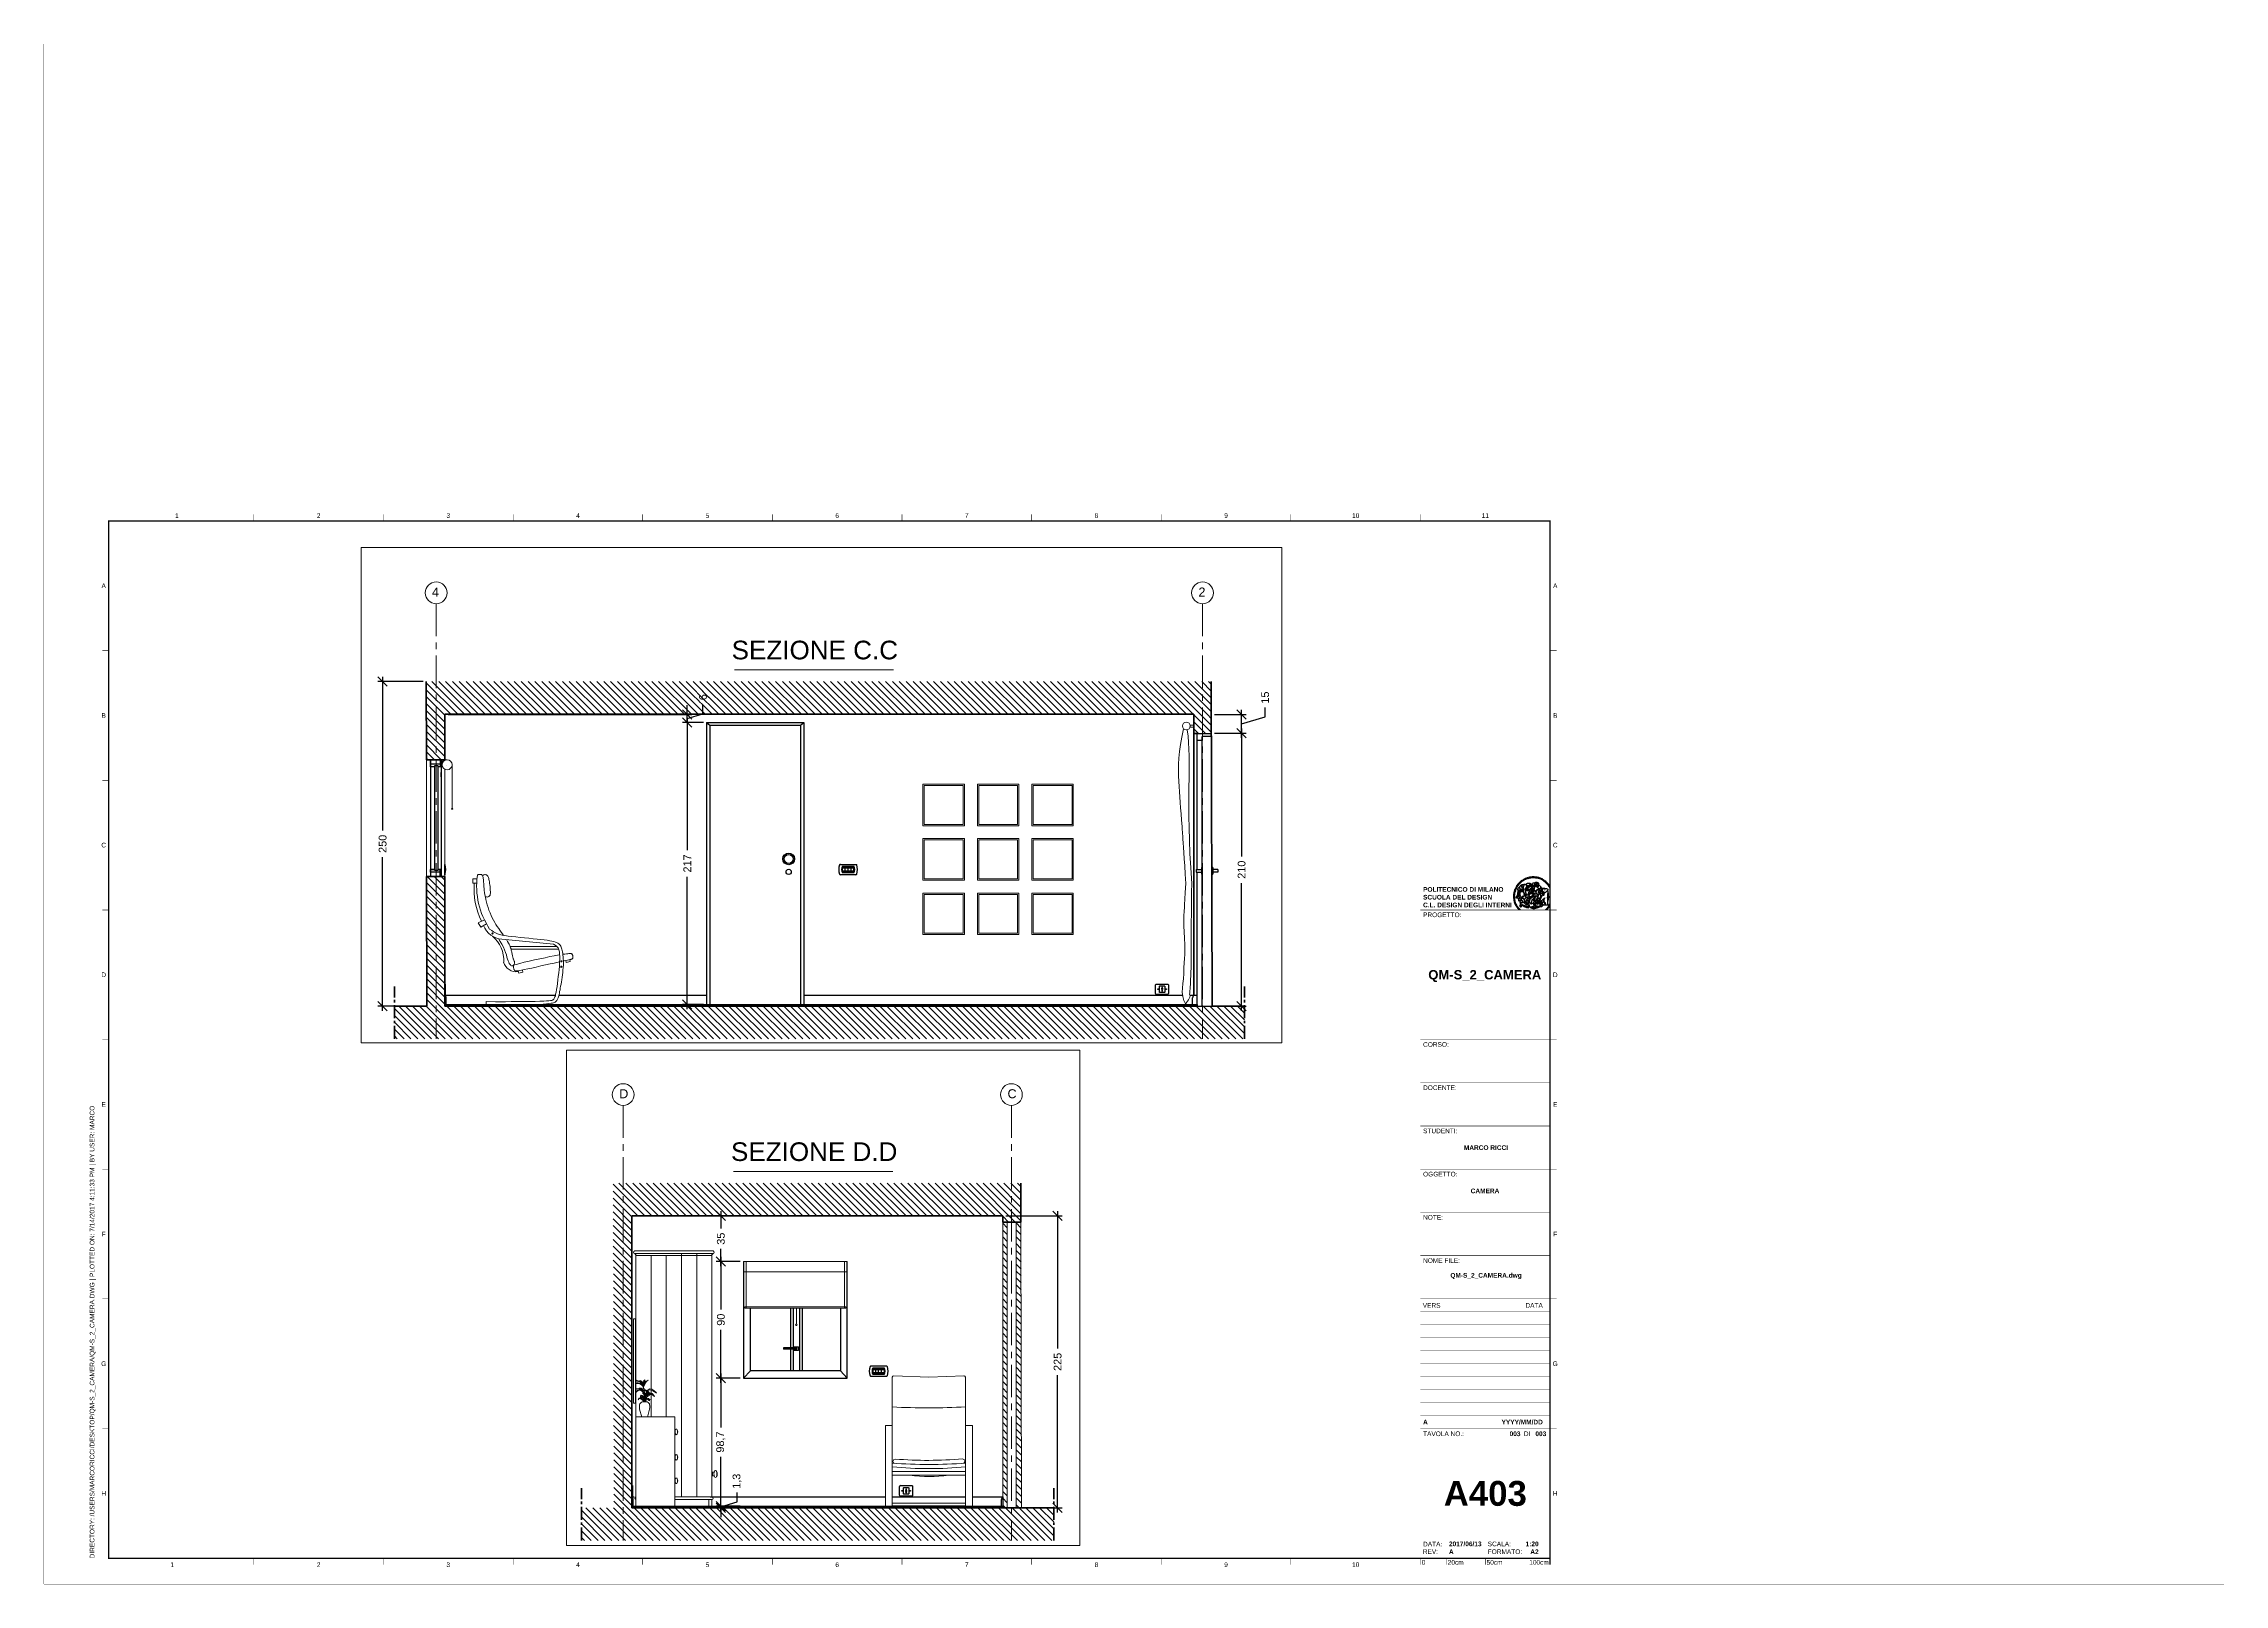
# Paper-space layout 'Layout1 (3)' of a CAD drawing. Header units: inches, sheet in millimetres. Extents: x -1 to 840, y -1 to 593.
# The model-space entities are those that its viewports show. They can reach past a viewport. Long polylines and large blocks are cut down to what shows.
import ezdxf
from ezdxf.enums import TextEntityAlignment as Align

# ---------------------------------------------------------------- set-up
doc = ezdxf.new("R2010")
doc.units = ezdxf.units.IN
doc.header["$MEASUREMENT"] = 0
doc.set_wipeout_variables(frame=1)
doc.linetypes.add('CENTERX2', pattern=[4, 2.5, -0.5, 0.5, -0.5])
for name, color, linetype, lineweight in [('A-DOOR-FULL', 4, 'Continuous', 25), ('A-FURN', 9, 'Continuous', 18), ('A-GLAZ-FULL', 140, 'Continuous', 25), ('A-WALL-FULL', 7, 'Continuous', 35), ('G-ANNO-DIM', 3, 'Continuous', 18)]:
    doc.layers.add(name, color=color, linetype=linetype, lineweight=lineweight)
for name, color, linetype in [('ACCESSORI', 2, 'Continuous'), ('G-ANNO-LOGO', 3, 'Continuous'), ('G-ANNO-TEXT', 3, 'Continuous'), ('G-ANNO-TTLB', 3, 'Continuous'), ('PAVIMENTAZIONE', 1, 'Continuous')]:
    doc.layers.add(name, color=color, linetype=linetype)
doc.layers.add('G-ANNO-NPLT', color=210, linetype='Continuous', plot=False)
doc.styles.add('ARIAL', font='Arial.ttf')
doc.styles.add('ARIAL-BOLD', font='Arial Bold.ttf')
doc.styles.add('E-ARIAL', font='Arial.ttf')
doc.styles.add('underline', font='Arial.ttf')
doc.dimstyles.new('TICK_36', dxfattribs={"dimtxt": 3, "dimasz": 3.6, "dimexe": 1.8, "dimexo": 1.2, "dimgap": 1.8, "dimtad": 0, "dimdec": 0, "dimzin": 0, "dimdsep": 46, "dimtxsty": 'ARIAL', "dimblk": 'OBLIQUE', "dimcen": 1.8, "dimdle": 1.8, "dimclrd": 256, "dimclrt": 256, "dimadec": 0, "dimazin": 0, "dimtfac": 1, "dimtdec": 0, "dimtmove": 1, "dimatfit": 3, "dimldrblk": 'OPEN90', "dimfxl": 1, "dimtfill": 1, "dimtolj": 1, "dimtzin": 0, "dimarcsym": 0})

# ---------------------------------------------------------------- blocks, each defined once
blk = doc.blocks.new('logoPolimi')
for p, q in [((-2.37, 0.12), (-2.16, 0.11)), ((-2.37, 0.01), (-2.16, 0.01)), ((-2.36, 0.23), (-2.15, 0.21)), ((-2.35, 0.34), (-2.14, 0.31)), ((-2.33, 0.45), (-2.12, 0.41)), ((-2.3, 0.55), (-2.1, 0.51)), ((-2.28, 0.66), (-2.07, 0.6)), ((-2.24, 0.77), (-2.04, 0.7)), ((-2.2, 0.87), (-2.01, 0.79)), ((-2.16, 0.97), (-1.97, 0.89)), ((-2.11, 1.07), (-1.93, 0.98)), ((-2.06, 1.17), (-1.88, 1.07)), ((-2.01, 1.26), (-1.83, 1.15)), ((-1.94, 1.36), (-1.77, 1.24)), ((-1.88, 1.45), (-1.71, 1.32)), ((-1.84, 0.03), (-1.82, 0.35)), ((-1.81, 1.53), (-1.65, 1.4)), ((-1.74, 1.61), (-1.58, 1.47)), ((-1.73, 0.59), (-1.73, 0.59)), ((-1.73, 0.59), (-1.73, 0.59)), ((-1.66, 1.69), (-1.51, 1.54)), ((-1.65, 0.57), (-1.65, 0.57)), ((-1.59, 1.12), (-1.59, 1.12)), ((-1.58, 1.77), (-1.44, 1.61)), ((-1.51, 0.55), (-1.51, 0.55)), ((-1.51, 0.55), (-1.51, 0.55)), ((-1.49, 1.84), (-1.36, 1.68)), ((-1.41, 1.91), (-1.28, 1.74)), ((-1.32, 1.97), (-1.2, 1.8)), ((-1.31, 0.79), (-1.21, 0.75)), ((-1.21, 0.75), (-1.31, 0.79)), ((-1.21, 0.75), (-1.31, 0.79)), ((-1.22, 2.03), (-1.11, 1.85)), ((-1.21, 0.75), (-1.21, 0.75)), ((-1.21, 0.75), (-1.21, 0.75)), ((-1.19, 0.76), (-1.19, 0.76)), ((-1.19, 0.76), (-1.19, 0.76)), ((-1.17, 0.99), (-1.18, 0.99)), ((-1.18, 0.99), (-1.17, 0.99)), ((-1.16, 0.57), (-1.16, 0.57)), ((-1.16, 0.57), (-1.16, 0.57)), ((-1.13, 2.09), (-1.03, 1.9)), ((-1.1, 0.01), (-0.99, 0.06)), ((-0.99, 0.06), (-1.1, 0.01)), ((-0.99, 0.06), (-1.1, 0.01)), ((-1.03, 2.14), (-0.94, 1.95)), ((-0.99, 0.06), (-0.99, 0.06)), ((-0.99, 0.06), (-0.99, 0.06)), ((-0.97, 0.79), (-0.98, 0.79)), ((-0.89, 0.84), (-0.97, 0.79)), ((-0.97, 0.79), (-0.89, 0.84)), ((-0.96, 1.41), (-0.96, 1.41)), ((-0.96, 1.41), (-0.96, 1.41)), ((-0.93, 2.18), (-0.84, 1.99)), ((-0.89, 0.84), (-0.82, 0.87)), ((-0.82, 0.87), (-0.89, 0.84)), ((-0.89, 0.84), (-0.82, 0.87)), ((-0.88, 0.83), (-0.89, 0.84)), ((-0.85, 1.39), (-0.85, 1.39)), ((-0.85, 1.39), (-0.85, 1.39)), ((-0.84, 0.14), (-0.84, 0.14)), ((-0.83, 2.22), (-0.75, 2.03)), ((-0.77, 1.08), (-0.78, 1.08)), ((-0.78, 1.08), (-0.77, 1.08)), ((-0.61, 1.12), (-0.77, 1.08)), ((-0.77, 1.08), (-0.61, 1.12)), ((-0.77, 1.08), (-0.61, 1.12)), ((-0.75, 1.3), (-0.76, 1.29)), ((-0.76, 1.29), (-0.75, 1.3)), ((-0.72, 2.26), (-0.66, 2.06)), ((-0.65, 0.99), (-0.7, 0.96)), ((-0.69, 0.18), (-0.68, 0.18)), ((-0.66, 0.93), (-0.66, 0.93)), ((-0.66, 0.93), (-0.64, 0.93)), ((-0.66, 0.93), (-0.66, 0.93)), ((-0.66, 0.93), (-0.66, 0.93)), ((-0.63, 1.01), (-0.63, 1.01)), ((-0.63, 1.01), (-0.62, 1.01)), ((-0.63, 0.66), (-0.63, 0.66)), ((-0.61, 2.29), (-0.56, 2.09)), ((-0.6, 1.12), (-0.61, 1.12)), ((-0.61, 1.12), (-0.6, 1.12)), ((-0.61, 1.12), (-0.6, 1.12)), ((-0.61, 0.86), (-0.57, 0.85)), ((-0.57, 0.85), (-0.61, 0.86)), ((-0.61, 0.86), (-0.57, 0.85)), ((-0.53, 1.08), (-0.6, 1.12)), ((-0.6, 1.12), (-0.6, 1.11)), ((-0.6, 1.12), (-0.53, 1.08)), ((-0.57, 0.8), (-0.59, 0.8)), ((-0.57, 0.85), (-0.53, 0.84)), ((-0.57, 0.85), (-0.57, 0.85)), ((-0.57, 0.85), (-0.57, 0.85)), ((-0.57, 0.85), (-0.53, 0.84)), ((-0.56, 0.29), (-0.49, 0.48)), ((-0.56, 0.14), (-0.56, 0.29)), ((-0.5, 0.11), (-0.56, 0.14)), ((-0.53, 0.84), (-0.51, 0.84)), ((-0.53, 0.84), (-0.51, 0.84)), ((-0.53, 0.84), (-0.53, 0.84)), ((-0.51, 2.32), (-0.46, 2.11)), ((-0.51, 0.11), (-0.51, 0.11)), ((-0.51, 0.11), (-0.51, 0.11)), ((-0.34, 0.33), (-0.5, 0.11)), ((-0.49, 0.48), (-0.41, 0.55)), ((-0.42, 0.8), (-0.47, 0.79)), ((-0.42, 0.8), (-0.47, 0.79)), ((-0.47, 0.79), (-0.45, 0.76)), ((-0.47, 0.79), (-0.45, 0.76)), ((-0.45, 1.14), (-0.42, 1.11)), ((-0.42, 1.26), (-0.36, 1.22)), ((-0.41, 0.55), (-0.34, 0.49)), ((-0.4, 2.34), (-0.36, 2.13)), ((-0.4, 1.37), (-0.38, 1.38)), ((-0.39, 1.37), (-0.4, 1.37)), ((-0.35, 1.33), (-0.4, 1.37)), ((-0.39, 1.24), (-0.4, 1.23)), ((-0.38, 1.14), (-0.38, 1.14)), ((-0.34, 0.49), (-0.09, 0.48)), ((-0.16, 0.32), (-0.34, 0.33)), ((-0.14, 0.32), (-0.31, 0.34)), ((-0.29, 2.35), (-0.26, 2.14)), ((-0.28, 1.3), (-0.29, 1.3)), ((-0.28, 1.3), (-0.28, 1.3)), ((-0.18, 2.36), (-0.16, 2.15)), ((-0.16, 1.24), (-0.16, 1.25)), ((-0.16, 1.25), (-0.16, 1.25)), ((-0.16, 0.49), (-0.14, 0.64)), ((-0.06, 0.27), (-0.16, 0.32)), ((-0.1, 0.88), (-0.09, 0.87)), ((-0.08, 1.37), (-0.08, 1.38)), ((-0.08, 1.23), (-0.05, 1.21)), ((-0.05, 1.21), (-0.08, 1.23)), ((-0.08, 1.23), (-0.05, 1.21)), ((-0.07, 2.37), (-0.06, 2.16)), ((-0.03, 0.26), (-0.06, 0.27)), ((-0.05, 1.21), (-0.04, 1.21)), ((-0.04, 1.21), (-0.05, 1.21)), ((-0.04, 1.21), (-0.04, 1.21)), ((-0.04, 1.21), (-0.04, 1.21)), ((-0.04, 0.48), (-0.03, 0.26)), ((0.03, 1.15), (0.03, 1.15)), ((0.03, 0.66), (0.03, 0.67)), ((0.04, 2.37), (0.04, 2.16)), ((0.07, 0.58), (0.07, 0.57)), ((0.1, 1.18), (0.1, 1.18)), ((0.1, 0.84), (0.1, 0.84)), ((0.13, 1.32), (0.17, 1.19)), ((0.15, 2.36), (0.14, 2.16)), ((0.14, 0.71), (0.34, 0.65)), ((0.31, 0.56), (0.17, 0.63)), ((0.26, 2.36), (0.24, 2.15)), ((0.27, 1.61), (0.27, 1.61)), ((0.27, 1.61), (0.27, 1.61)), ((0.27, 1.61), (0.27, 1.61)), ((0.29, 1.29), (0.29, 1.29)), ((0.29, 1.29), (0.29, 1.29)), ((0.29, 1.29), (0.29, 1.29)), ((0.29, 1.29), (0.29, 1.29)), ((0.33, 0.49), (0.34, 0.49)), ((0.33, 0.03), (0.35, 0.03)), ((0.33, 0.03), (0.35, 0.03)), ((0.37, 2.34), (0.34, 2.13)), ((0.34, 0.65), (0.34, 0.64)), ((0.35, 0.03), (0.57, 0.06)), ((0.35, 0.03), (0.57, 0.06)), ((0.35, 0.03), (0.35, 0.03)), ((0.35, 0.03), (0.35, 0.03)), ((0.38, 1.36), (0.37, 1.35)), ((0.38, 0.34), (0.37, 0.34)), ((0.38, 0.34), (0.38, 0.34)), ((0.43, 0.67), (0.39, 0.64)), ((0.48, 2.32), (0.44, 2.12)), ((0.49, 1.05), (0.51, 1.13)), ((0.51, 1.13), (0.49, 1.05)), ((0.49, 1.05), (0.51, 1.13)), ((0.51, 1.31), (0.5, 1.29)), ((0.51, 1.13), (0.52, 1.23)), ((0.52, 1.23), (0.51, 1.23)), ((0.51, 1.23), (0.52, 1.23)), ((0.52, 1.23), (0.51, 1.13)), ((0.51, 1.13), (0.52, 1.23)), ((0.52, 1.24), (0.6, 1.37)), ((0.52, 1.23), (0.6, 1.36)), ((0.6, 1.36), (0.52, 1.23)), ((0.52, 1.23), (0.52, 1.23)), ((0.52, 1.23), (0.52, 1.24)), ((0.52, 1.23), (0.52, 1.23)), ((0.55, 1.07), (0.53, 1.06)), ((0.53, 1.04), (0.53, 1.06)), ((0.53, 1.05), (0.53, 1.04)), ((0.59, 2.3), (0.54, 2.09)), ((0.54, 0.3), (0.63, 0.32)), ((0.54, -0.08), (0.61, 0.06)), ((0.61, 0.06), (0.54, -0.08)), ((0.54, -0.08), (0.61, 0.06)), ((0.56, 0.19), (0.59, 0.21)), ((0.57, 1.07), (0.57, 1.07)), ((0.57, 1.07), (0.57, 1.07)), ((0.57, 1.07), (0.57, 1.07)), ((0.57, 1.07), (0.57, 1.07)), ((0.57, 1.07), (0.57, 1.07)), ((0.57, 1.07), (0.57, 1.07)), ((0.57, 1.07), (0.57, 1.07)), ((0.58, 0.3), (0.59, 0.29)), ((0.59, 0.78), (0.59, 0.79)), ((0.59, 0.79), (0.59, 0.79)), ((0.59, 0.79), (0.59, 0.79)), ((0.59, 0.79), (0.59, 0.78)), ((0.61, 0.06), (0.6, 0.07)), ((0.6, 0.07), (0.61, 0.06)), ((0.61, 0.06), (0.61, 0.07)), ((0.62, 0.21), (0.65, 0.22)), ((0.69, 2.27), (0.63, 2.07)), ((0.64, 1.37), (0.65, 1.37)), ((0.69, 0.86), (0.68, 0.86)), ((0.68, 0.86), (0.69, 0.86)), ((0.68, 0.76), (0.68, 0.76)), ((0.8, 2.23), (0.73, 2.03)), ((0.76, 0.26), (0.76, 0.26)), ((0.9, 2.19), (0.82, 2)), ((0.82, 0.35), (0.84, 0.36)), ((0.82, 0.35), (0.82, 0.35)), ((0.84, 0.36), (0.84, 0.37)), ((0.85, 0.34), (1.05, 0.35)), ((1, 2.15), (0.91, 1.96)), ((0.93, 1.05), (0.93, 1.05)), ((0.93, 1.05), (0.93, 1.05)), ((0.93, 1.05), (0.93, 1.04)), ((0.93, 1.05), (0.93, 1.05)), ((0.97, 0.66), (0.96, 0.66)), ((1.01, 0.97), (0.98, 0.96)), ((1.1, 2.1), (1, 1.91)), ((1.2, 2.04), (1.09, 1.86)), ((1.17, 0.96), (1.17, 0.95)), ((1.17, 0.95), (1.17, 0.95)), ((1.29, 1.99), (1.18, 1.81)), ((1.38, 1.92), (1.26, 1.75)), ((1.34, 0.37), (1.26, 0.04)), ((1.27, 0.37), (1.27, 0.38)), ((1.28, 0.95), (1.28, 0.95)), ((1.47, 1.86), (1.34, 1.69)), ((1.37, 0.73), (1.46, 0.81)), ((1.41, 0.4), (1.41, 0.41)), ((1.56, 1.79), (1.42, 1.63)), ((1.64, 1.71), (1.49, 1.56)), ((1.49, 0.9), (1.57, 0.92)), ((1.72, 1.63), (1.56, 1.49)), ((1.67, 0.6), (1.57, 0.53)), ((1.79, 1.55), (1.63, 1.41)), ((1.86, 1.47), (1.7, 1.34)), ((1.93, 1.38), (1.76, 1.26)), ((1.99, 1.29), (1.81, 1.17)), ((2.05, 1.19), (1.87, 1.09)), ((2.1, 1.1), (1.92, 1)), ((2.15, 1), (1.96, 0.91)), ((2.19, 0.9), (2, 0.82)), ((2.23, 0.79), (2.04, 0.72)), ((2.27, 0.69), (2.07, 0.63)), ((2.3, 0.58), (2.09, 0.53)), ((2.32, 0.47), (2.12, 0.43)), ((2.34, 0.37), (2.13, 0.33)), ((2.36, 0.26), (2.15, 0.23)), ((2.37, 0.15), (2.16, 0.13)), ((2.37, 0.04), (2.16, 0.03)), ((-2.37, -0.1), (-2.16, -0.09)), ((-2.36, -0.21), (-2.15, -0.19)), ((-2.35, -0.32), (-2.14, -0.29)), ((-2.33, -0.43), (-2.12, -0.39)), ((-2.31, -0.54), (-2.1, -0.49)), ((-2.28, -0.65), (-2.08, -0.59)), ((-2.25, -0.75), (-2.05, -0.69)), ((-2.21, -0.86), (-2.02, -0.78)), ((-2.17, -0.96), (-1.98, -0.87)), ((-2.12, -1.06), (-1.93, -0.96)), ((-2.07, -1.16), (-1.89, -1.05)), ((-2.04, -0.15), (-1.97, -0.2)), ((-2.01, -1.25), (-1.84, -1.14)), ((-1.95, -1.34), (-1.78, -1.22)), ((-1.89, -1.43), (-1.72, -1.31)), ((-1.82, -1.52), (-1.66, -1.38)), ((-1.75, -1.6), (-1.59, -1.46)), ((-1.67, -1.68), (-1.52, -1.53)), ((-1.58, -0.12), (-1.6, -0.18)), ((-1.6, -0.18), (-1.58, -0.28)), ((-1.57, -0.54), (-1.59, -0.54)), ((-1.59, -0.54), (-1.59, -0.54)), ((-1.59, -1.76), (-1.45, -1.6)), ((-1.56, -0.32), (-1.56, -0.31)), ((-1.56, -0.31), (-1.56, -0.31)), ((-1.53, -0.65), (-1.53, -0.65)), ((-1.53, -0.65), (-1.53, -0.65)), ((-1.51, -1.83), (-1.37, -1.67)), ((-1.48, -0.86), (-1.48, -0.85)), ((-1.42, -0.37), (-1.42, -0.37)), ((-1.42, -1.9), (-1.29, -1.73)), ((-1.38, -0.46), (-1.38, -0.46)), ((-1.33, -1.96), (-1.21, -1.79)), ((-1.31, -0.24), (-1.31, -0.23)), ((-1.31, -0.23), (-1.31, -0.24)), ((-1.24, -2.02), (-1.13, -1.84)), ((-1.23, -0.19), (-1.23, -0.19)), ((-1.23, -0.19), (-1.23, -0.19)), ((-1.23, -0.19), (-1.23, -0.19)), ((-1.23, -0.19), (-1.23, -0.19)), ((-1.14, -2.08), (-1.04, -1.89)), ((-1.04, -2.13), (-0.95, -1.94)), ((-1.01, -0.39), (-1.02, -0.39)), ((-1.02, -0.39), (-1.01, -0.39)), ((-1.02, -0.7), (-1.02, -0.7)), ((-1.02, -0.7), (-1.02, -0.7)), ((-1.02, -0.7), (-1.02, -0.7)), ((-0.94, -2.18), (-0.86, -1.98)), ((-0.84, -2.22), (-0.77, -2.02)), ((-0.79, -0.51), (-0.83, -0.58)), ((-0.83, -0.58), (-0.79, -0.51)), ((-0.83, -0.58), (-0.79, -0.51)), ((-0.78, -1.05), (-0.83, -0.94)), ((-0.83, -0.94), (-0.78, -1.05)), ((-0.83, -0.94), (-0.83, -0.94)), ((-0.83, -0.94), (-0.78, -1.05)), ((-0.82, -1.23), (-0.82, -1.23)), ((-0.82, -1.23), (-0.77, -1.23)), ((-0.77, -1.23), (-0.82, -1.23)), ((-0.82, -1.23), (-0.82, -1.23)), ((-0.77, -1.23), (-0.82, -1.23)), ((-0.75, -0.96), (-0.8, -0.89)), ((-0.8, -0.89), (-0.79, -0.92)), ((-0.79, -0.92), (-0.8, -0.89)), ((-0.8, -0.89), (-0.75, -0.96)), ((-0.79, -0.92), (-0.8, -0.89)), ((-0.8, -0.89), (-0.8, -0.89)), ((-0.8, -0.89), (-0.75, -0.96)), ((-0.79, -0.92), (-0.78, -0.95)), ((-0.78, -0.95), (-0.79, -0.92)), ((-0.78, -0.95), (-0.79, -0.92)), ((-0.77, -0.49), (-0.78, -0.48)), ((-0.78, -0.48), (-0.77, -0.49)), ((-0.78, -0.95), (-0.76, -1)), ((-0.76, -1), (-0.78, -0.95)), ((-0.76, -1), (-0.78, -0.95)), ((-0.71, -0.89), (-0.75, -0.87)), ((-0.75, -0.87), (-0.71, -0.89)), ((-0.75, -0.87), (-0.71, -0.89)), ((-0.72, -1.01), (-0.75, -0.96)), ((-0.75, -0.96), (-0.72, -1.01)), ((-0.75, -0.96), (-0.72, -1.01)), ((-0.74, -2.25), (-0.67, -2.05)), ((-0.64, -0.93), (-0.71, -0.89)), ((-0.71, -0.89), (-0.64, -0.93)), ((-0.71, -0.89), (-0.64, -0.93)), ((-0.66, -0.53), (-0.66, -0.53)), ((-0.66, -0.53), (-0.66, -0.53)), ((-0.66, -0.53), (-0.66, -0.53)), ((-0.63, -2.29), (-0.57, -2.08)), ((-0.52, -2.31), (-0.48, -2.11)), ((-0.39, -0.81), (-0.51, -0.69)), ((-0.51, -1.04), (-0.5, -1.04)), ((-0.48, -0.42), (-0.48, -0.42)), ((-0.48, -0.42), (-0.48, -0.42)), ((-0.48, -0.42), (-0.48, -0.42)), ((-0.42, -2.33), (-0.38, -2.13)), ((-0.41, -0.51), (-0.41, -0.51)), ((-0.38, -0.05), (-0.39, -0.12)), ((-0.39, -0.12), (-0.37, -0.1)), ((-0.35, -0.14), (-0.37, -0.08)), ((-0.37, -0.09), (-0.37, -0.09)), ((-0.33, -0.12), (-0.35, -0.14)), ((-0.32, -0.14), (-0.35, -0.14)), ((-0.35, -0.18), (-0.34, -0.22)), ((-0.34, -0.08), (-0.29, -0.16)), ((-0.34, -0.22), (-0.34, -0.22)), ((-0.27, -0.17), (-0.32, -0.14)), ((-0.31, -2.35), (-0.28, -2.14)), ((-0.25, -0.91), (-0.26, -0.9)), ((-0.26, -1.29), (0.1, -1.2)), ((0.1, -1.2), (-0.26, -1.29)), ((0.08, -1.4), (-0.26, -1.29)), ((-0.26, -1.29), (0.08, -1.4)), ((-0.26, -1.38), (-0.26, -1.29)), ((-0.26, -1.29), (-0.26, -1.29)), ((-0.26, -1.29), (-0.26, -1.38)), ((-0.26, -1.29), (0.08, -1.4)), ((-0.26, -1.29), (-0.26, -1.29)), ((0.08, -1.49), (-0.26, -1.38)), ((-0.26, -1.38), (0.09, -1.49)), ((-0.2, -2.36), (-0.18, -2.15)), ((-0.14, -0.15), (-0.16, -0.13)), ((-0.11, -0.04), (-0.12, -0.05)), ((-0.09, -2.37), (-0.08, -2.16)), ((-0.04, -0.41), (-0.01, -0.44)), ((-0.01, -0.44), (-0.04, -0.41)), ((-0.04, -0.41), (-0.01, -0.44)), ((0.03, -2.37), (0.02, -2.16)), ((0.07, -0.84), (0.07, -0.84)), ((0.07, -0.84), (0.07, -0.84)), ((0.1, -1.2), (0.08, -1.32)), ((0.08, -1.32), (0.13, -1.2)), ((0.08, -1.4), (0.72, -1.22)), ((0.72, -1.22), (0.08, -1.4)), ((0.08, -1.4), (0.72, -1.22)), ((0.72, -1.31), (0.08, -1.49)), ((0.08, -1.44), (0.08, -1.4)), ((0.08, -1.4), (0.08, -1.44)), ((0.08, -1.4), (0.08, -1.49)), ((0.08, -1.49), (0.08, -1.44)), ((0.08, -1.44), (0.08, -1.44)), ((0.08, -1.44), (0.08, -1.45)), ((0.08, -1.45), (0.08, -1.46)), ((0.08, -1.46), (0.08, -1.49)), ((0.1, -1.01), (0.09, -0.86)), ((0.1, -1.01), (0.09, -0.86)), ((0.09, -1.49), (0.72, -1.31)), ((0.1, -1.2), (0.12, -1.04)), ((0.12, -1.04), (0.1, -1.2)), ((0.13, -1.2), (0.1, -1.2)), ((0.1, -1.2), (0.13, -1.2)), ((0.13, -1.2), (0.1, -1.2)), ((0.1, -1.2), (0.1, -1.2)), ((0.11, -0.44), (0.11, -0.44)), ((0.11, -0.44), (0.11, -0.44)), ((0.12, -0.21), (0.12, -0.21)), ((0.12, -0.21), (0.12, -0.21)), ((0.12, -0.21), (0.12, -0.21)), ((0.12, -0.21), (0.12, -0.21)), ((0.12, -0.21), (0.12, -0.21)), ((0.12, -0.21), (0.12, -0.21)), ((0.12, -0.21), (0.12, -0.21)), ((0.12, -0.21), (0.12, -0.21)), ((0.12, -0.21), (0.12, -0.21)), ((0.12, -0.21), (0.12, -0.21)), ((0.12, -0.21), (0.12, -0.21)), ((0.12, -0.21), (0.12, -0.21)), ((0.12, -0.21), (0.12, -0.21)), ((0.12, -0.56), (0.14, -0.53)), ((0.14, -0.53), (0.12, -0.56)), ((0.12, -0.56), (0.14, -0.53)), ((0.12, -1.04), (0.12, -1.04)), ((0.12, -1.04), (0.12, -1.04)), ((0.12, -1.04), (0.12, -1.04)), ((0.14, -2.37), (0.12, -2.16)), ((0.21, -0.99), (0.13, -1.2)), ((0.13, -1.2), (0.21, -0.99)), ((0.36, -1.14), (0.13, -1.2)), ((0.13, -1.2), (0.26, -1.17)), ((0.14, -0.53), (0.16, -0.49)), ((0.16, -0.49), (0.14, -0.53)), ((0.14, -0.53), (0.16, -0.49)), ((0.16, -0.49), (0.16, -0.49)), ((0.16, -0.49), (0.16, -0.49)), ((0.28, -1.19), (0.21, -0.99)), ((0.21, -0.99), (0.31, -1.27)), ((0.25, -2.36), (0.22, -2.15)), ((0.24, -0.17), (0.24, -0.16)), ((0.24, -0.16), (0.24, -0.17)), ((0.25, -0.84), (0.25, -0.88)), ((0.25, -0.88), (0.25, -0.84)), ((0.25, -0.88), (0.25, -0.84)), ((0.25, -0.88), (0.29, -1.17)), ((0.26, -0.88), (0.25, -0.88)), ((0.31, -1.27), (0.25, -0.88)), ((0.26, -1.17), (0.28, -1.16)), ((0.28, -1.16), (0.36, -1.14)), ((0.29, -1.17), (0.28, -1.19)), ((0.35, -2.34), (0.32, -2.14)), ((0.36, -1.14), (0.72, -1.22)), ((0.72, -1.22), (0.36, -1.14)), ((0.46, -2.32), (0.42, -2.12)), ((0.49, -0.31), (0.49, -0.31)), ((0.49, -0.31), (0.49, -0.31)), ((0.5, -0.27), (0.5, -0.27)), ((0.51, -0.27), (0.51, -0.27)), ((0.57, -2.3), (0.52, -2.1)), ((0.68, -2.27), (0.62, -2.07)), ((0.78, -2.24), (0.71, -2.04)), ((0.72, -0.81), (0.75, -0.89)), ((0.72, -1.22), (0.72, -1.31)), ((0.72, -1.31), (0.72, -1.22)), ((0.74, -0.23), (0.74, -0.23)), ((0.74, -0.23), (0.75, -0.24)), ((0.75, -0.23), (0.75, -0.23)), ((0.89, -2.2), (0.81, -2)), ((0.86, -0.25), (0.82, -0.34)), ((0.87, -0.22), (0.86, -0.23)), ((0.87, -0.22), (0.86, -0.25)), ((0.99, -2.15), (0.9, -1.96)), ((0.96, -0.58), (0.96, -0.57)), ((1.09, -2.11), (0.99, -1.92)), ((1.05, -1.05), (1.04, -1.05)), ((1.19, -2.05), (1.08, -1.87)), ((1.28, -2), (1.17, -1.82)), ((1.37, -1.93), (1.25, -1.76)), ((1.31, -0.27), (1.3, -0.26)), ((1.3, -0.26), (1.3, -0.26)), ((1.3, -0.26), (1.3, -0.26)), ((1.3, -0.26), (1.31, -0.27)), ((1.3, -0.26), (1.3, -0.26)), ((1.46, -1.87), (1.33, -1.7)), ((1.54, -1.8), (1.41, -1.64)), ((1.63, -1.72), (1.48, -1.57)), ((1.71, -1.65), (1.55, -1.5)), ((1.78, -1.57), (1.62, -1.43)), ((1.85, -1.48), (1.69, -1.35)), ((1.92, -1.39), (1.75, -1.27)), ((1.98, -1.3), (1.81, -1.19)), ((2.04, -1.21), (1.86, -1.1)), ((2.09, -1.11), (1.91, -1.01)), ((2.14, -1.01), (1.95, -0.92)), ((2.19, -0.91), (1.99, -0.83)), ((2.23, -0.81), (2.03, -0.74)), ((2.26, -0.7), (2.06, -0.64)), ((2.29, -0.6), (2.09, -0.55)), ((2.32, -0.49), (2.11, -0.45)), ((2.34, -0.38), (2.13, -0.35)), ((2.35, -0.27), (2.15, -0.25)), ((2.37, -0.08), (2.16, -0.07)), ((2.36, -0.16), (2.16, -0.15))]:
    blk.add_line(p, q)
for points in [[(-1.9, 0.12), (-1.94, 0.02), (-2.05, -0.09), (-2.05, -0.09)], [(-1.86, 0.38), (-1.86, 0.38), (-1.87, 0.19), (-1.9, 0.12)], [(-1.76, 0.6), (-1.76, 0.6), (-1.84, 0.57), (-1.86, 0.38)], [(-1.86, -0.04), (-1.84, 0.02), (-1.84, 0.03), (-1.84, 0.03)], [(-1.82, 0.78), (-1.83, 0.8), (-1.85, 0.86), (-1.83, 0.88)], [(-1.82, 0.78), (-1.83, 0.8), (-1.85, 0.86), (-1.83, 0.88)], [(-1.83, 0.88), (-1.81, 0.9), (-1.76, 0.96), (-1.76, 0.96)], [(-1.83, 0.88), (-1.81, 0.9), (-1.76, 0.96), (-1.76, 0.96)], [(-1.76, 0.6), (-1.83, 0.7), (-1.78, 0.74), (-1.78, 0.74)], [(-1.78, 0.74), (-1.79, 0.74), (-1.83, 0.7), (-1.76, 0.6)], [(-1.78, 0.74), (-1.8, 0.76), (-1.81, 0.78), (-1.82, 0.78)], [(-1.78, 0.74), (-1.8, 0.76), (-1.81, 0.78), (-1.82, 0.78)], [(-1.82, 0.35), (-1.81, 0.5), (-1.73, 0.59), (-1.73, 0.59)], [(-1.82, -0.19), (-1.73, -0.07), (-1.75, 0.14), (-1.75, 0.3)], [(-1.75, 0.33), (-1.75, 0.17), (-1.73, -0.05), (-1.8, -0.17)], [(-1.78, 0.74), (-1.75, 0.72), (-1.72, 0.69), (-1.68, 0.7)], [(-1.68, 0.7), (-1.72, 0.69), (-1.75, 0.72), (-1.78, 0.74)], [(-1.68, 0.7), (-1.72, 0.69), (-1.75, 0.72), (-1.78, 0.74)], [(-1.78, 0.74), (-1.78, 0.74), (-1.78, 0.74), (-1.78, 0.74)], [(-1.76, 0.96), (-1.68, 1.1), (-1.59, 1.12), (-1.59, 1.12)], [(-1.76, 0.96), (-1.68, 1.1), (-1.6, 1.12), (-1.6, 1.12)], [(-1.73, 0.59), (-1.74, 0.59), (-1.75, 0.6), (-1.76, 0.6)], [(-1.73, 0.59), (-1.74, 0.59), (-1.75, 0.6), (-1.76, 0.6)], [(-1.75, 0.3), (-1.76, 0.47), (-1.65, 0.57), (-1.65, 0.57)], [(-1.65, 0.57), (-1.65, 0.57), (-1.76, 0.5), (-1.75, 0.33)], [(-1.65, 0.57), (-1.68, 0.58), (-1.7, 0.58), (-1.73, 0.59)], [(-1.65, 0.57), (-1.68, 0.58), (-1.7, 0.58), (-1.73, 0.59)], [(-1.5, 0.71), (-1.53, 0.74), (-1.61, 0.71), (-1.68, 0.7)], [(-1.68, 0.7), (-1.61, 0.71), (-1.53, 0.73), (-1.5, 0.71)], [(-1.5, 0.71), (-1.53, 0.73), (-1.61, 0.71), (-1.68, 0.7)], [(-1.51, 0.55), (-1.56, 0.56), (-1.61, 0.56), (-1.65, 0.57)], [(-1.65, 0.57), (-1.61, 0.56), (-1.56, 0.56), (-1.51, 0.55)], [(-1.51, 0.55), (-1.56, 0.56), (-1.61, 0.56), (-1.65, 0.57)], [(-1.59, 1.12), (-1.6, 1.06), (-1.61, 0.99), (-1.61, 0.97)], [(-1.61, 0.97), (-1.61, 0.99), (-1.6, 1.06), (-1.59, 1.12)], [(-1.61, 0.97), (-1.61, 0.99), (-1.6, 1.06), (-1.59, 1.12)], [(-1.61, 0.97), (-1.61, 0.95), (-1.56, 0.88), (-1.54, 0.87)], [(-1.54, 0.87), (-1.56, 0.88), (-1.61, 0.95), (-1.61, 0.97)], [(-1.54, 0.87), (-1.56, 0.88), (-1.61, 0.96), (-1.61, 0.97)], [(-1.59, 1.12), (-1.59, 1.13), (-1.59, 1.15), (-1.58, 1.16)], [(-1.59, 1.12), (-1.59, 1.13), (-1.59, 1.15), (-1.58, 1.16)], [(-1.58, 1.16), (-1.57, 1.21), (-1.52, 1.23), (-1.49, 1.25)], [(-1.58, 1.16), (-1.57, 1.21), (-1.52, 1.23), (-1.49, 1.25)], [(-1.58, 0.36), (-1.58, 0.48), (-1.51, 0.55), (-1.51, 0.55)], [(-1.51, 0.55), (-1.51, 0.55), (-1.58, 0.48), (-1.58, 0.36)], [(-1.51, 0.55), (-1.51, 0.55), (-1.58, 0.48), (-1.58, 0.36)], [(-1.55, 0.04), (-1.55, 0.08), (-1.58, 0.25), (-1.58, 0.36)], [(-1.58, 0.36), (-1.58, 0.25), (-1.55, 0.08), (-1.55, 0.04)], [(-1.58, 0.36), (-1.58, 0.25), (-1.55, 0.08), (-1.55, 0.04)], [(-1.58, -0.12), (-1.57, -0.06), (-1.55, 0.02), (-1.55, 0.04)], [(-1.55, 0.04), (-1.55, 0.02), (-1.57, -0.06), (-1.58, -0.12)], [(-1.55, 0.04), (-1.55, 0.02), (-1.56, -0.04), (-1.57, -0.1)], [(-1.54, 0.87), (-1.52, 0.85), (-1.47, 0.83), (-1.44, 0.83)], [(-1.44, 0.83), (-1.47, 0.83), (-1.52, 0.85), (-1.54, 0.87)], [(-1.45, 0.83), (-1.47, 0.83), (-1.52, 0.85), (-1.54, 0.87)], [(-1.51, 0.55), (-1.33, 0.54), (-1.16, 0.57), (-1.16, 0.57)], [(-1.16, 0.57), (-1.16, 0.57), (-1.33, 0.54), (-1.51, 0.55)], [(-1.16, 0.57), (-1.16, 0.57), (-1.33, 0.54), (-1.51, 0.55)], [(-1.5, 0.71), (-1.46, 0.68), (-1.4, 0.62), (-1.33, 0.66)], [(-1.33, 0.66), (-1.4, 0.62), (-1.46, 0.68), (-1.5, 0.71)], [(-1.33, 0.66), (-1.4, 0.62), (-1.46, 0.68), (-1.5, 0.71)], [(-1.49, 1.25), (-1.46, 1.26), (-1.42, 1.33), (-1.39, 1.36)], [(-1.49, 1.25), (-1.46, 1.27), (-1.43, 1.34), (-1.39, 1.36)], [(-1.31, 0.79), (-1.33, 0.79), (-1.42, 0.83), (-1.45, 0.83)], [(-1.44, 0.83), (-1.42, 0.83), (-1.33, 0.79), (-1.31, 0.79)], [(-1.31, 0.79), (-1.33, 0.79), (-1.42, 0.83), (-1.44, 0.83)], [(-1.35, 1.1), (-1.4, 1.17), (-1.36, 1.23), (-1.29, 1.31)], [(-1.29, 1.31), (-1.36, 1.23), (-1.4, 1.17), (-1.35, 1.1)], [(-1.35, 1.1), (-1.4, 1.17), (-1.36, 1.23), (-1.29, 1.31)], [(-1.39, 1.36), (-1.35, 1.38), (-1.26, 1.4), (-1.19, 1.41)], [(-1.39, 1.36), (-1.35, 1.38), (-1.26, 1.4), (-1.19, 1.41)], [(-1.18, 0.99), (-1.24, 0.97), (-1.3, 1.03), (-1.35, 1.1)], [(-1.35, 1.1), (-1.3, 1.03), (-1.24, 0.97), (-1.18, 0.99)], [(-1.18, 1), (-1.24, 0.97), (-1.3, 1.03), (-1.35, 1.1)], [(-1.33, 0.66), (-1.28, 0.7), (-1.23, 0.73), (-1.21, 0.75)], [(-1.21, 0.75), (-1.23, 0.73), (-1.28, 0.7), (-1.33, 0.66)], [(-1.21, 0.75), (-1.23, 0.73), (-1.28, 0.7), (-1.33, 0.66)], [(-1.29, 1.31), (-1.22, 1.39), (-1.01, 1.41), (-0.96, 1.41)], [(-0.96, 1.41), (-1.01, 1.41), (-1.22, 1.39), (-1.29, 1.31)], [(-1.29, 1.31), (-1.22, 1.39), (-1.01, 1.41), (-0.96, 1.41)], [(-1.24, -0.02), (-1.21, -0.01), (-1.1, 0.01), (-1.1, 0.01)], [(-1.1, 0.01), (-1.1, 0.01), (-1.21, -0.01), (-1.24, -0.02)], [(-1.1, 0.01), (-1.1, 0.01), (-1.21, -0.01), (-1.24, -0.02)], [(-1.21, 0.75), (-1.2, 0.75), (-1.19, 0.76), (-1.19, 0.76)], [(-1.19, 0.76), (-1.19, 0.76), (-1.2, 0.75), (-1.21, 0.75)], [(-1.19, 0.76), (-1.19, 0.76), (-1.2, 0.76), (-1.21, 0.75)], [(-1.19, 1.41), (-1.11, 1.43), (-0.97, 1.41), (-0.97, 1.41)], [(-1.19, 1.41), (-1.12, 1.43), (-0.98, 1.41), (-0.98, 1.41)], [(-1.19, 0.76), (-1.19, 0.77), (-1.18, 0.78), (-1.18, 0.79)], [(-1.18, 0.79), (-1.18, 0.78), (-1.19, 0.77), (-1.19, 0.76)], [(-1.19, 0.76), (-1.19, 0.77), (-1.19, 0.78), (-1.18, 0.79)], [(-1.18, 0.68), (-1.18, 0.68), (-1.19, 0.71), (-1.19, 0.76)], [(-1.19, 0.76), (-1.19, 0.71), (-1.18, 0.68), (-1.18, 0.68)], [(-1.18, 0.68), (-1.18, 0.68), (-1.19, 0.71), (-1.19, 0.76)], [(-1.18, 0.97), (-1.18, 0.97), (-1.18, 0.98), (-1.17, 0.99)], [(-1.17, 0.99), (-1.18, 0.98), (-1.18, 0.97), (-1.18, 0.97)], [(-1.18, 0.97), (-1.18, 0.97), (-1.18, 0.98), (-1.17, 0.99)], [(-1.18, 0.79), (-1.17, 0.86), (-1.18, 0.95), (-1.18, 0.97)], [(-1.18, 0.97), (-1.18, 0.95), (-1.17, 0.86), (-1.18, 0.79)], [(-1.18, 0.79), (-1.17, 0.86), (-1.18, 0.95), (-1.18, 0.97)], [(-1.16, 0.57), (-1.17, 0.6), (-1.18, 0.64), (-1.18, 0.68)], [(-1.18, 0.68), (-1.18, 0.64), (-1.17, 0.6), (-1.16, 0.57)], [(-1.16, 0.57), (-1.17, 0.6), (-1.18, 0.64), (-1.18, 0.68)], [(-1.17, 0.99), (-1.17, 1.03), (-1.16, 1.09), (-1.14, 1.13)], [(-1.09, 0.42), (-1.1, 0.44), (-1.14, 0.48), (-1.16, 0.57)], [(-1.16, 0.57), (-1.14, 0.48), (-1.1, 0.44), (-1.09, 0.42)], [(-1.09, 0.42), (-1.1, 0.44), (-1.14, 0.48), (-1.16, 0.57)], [(-1.14, 1.13), (-1.12, 1.18), (-1.05, 1.31), (-1.05, 1.31)], [(-1.12, 0.46), (-1.12, 0.46), (-1.13, 0.38), (-1.11, 0.26)], [(-1.11, 0.26), (-1.08, 0.14), (-1.05, 0.03), (-1.05, 0.03)], [(-1.02, 0.32), (-1.02, 0.32), (-1.08, 0.4), (-1.09, 0.42)], [(-1.09, 0.42), (-1.08, 0.4), (-1.02, 0.32), (-1.02, 0.32)], [(-1.02, 0.32), (-1.02, 0.32), (-1.08, 0.4), (-1.09, 0.42)], [(-0.98, 0.2), (-0.98, 0.21), (-1.02, 0.32), (-1.02, 0.32)], [(-1.02, 0.32), (-1.02, 0.32), (-0.98, 0.21), (-0.98, 0.2)], [(-0.98, 0.2), (-0.98, 0.21), (-1.02, 0.32), (-1.02, 0.32)], [(-1.01, 0.12), (-1, 0.16), (-0.98, 0.19), (-0.98, 0.2)], [(-0.98, 0.2), (-0.98, 0.19), (-1, 0.16), (-1.01, 0.12)], [(-1.01, 0.12), (-1, 0.16), (-0.98, 0.19), (-0.98, 0.2)], [(-0.99, 0.06), (-1, 0.07), (-1.01, 0.1), (-1.01, 0.12)], [(-1.01, 0.12), (-1.01, 0.1), (-1, 0.07), (-0.99, 0.06)], [(-0.99, 0.06), (-1, 0.07), (-1.01, 0.1), (-1.01, 0.12)], [(-0.99, 0.06), (-0.99, 0.06), (-0.99, 0.06), (-0.98, 0.05)], [(-0.98, 0.05), (-0.99, 0.06), (-0.99, 0.06), (-0.99, 0.06)], [(-0.99, 0.05), (-0.99, 0.06), (-0.99, 0.06), (-0.99, 0.06)], [(-0.95, 0.02), (-0.96, 0.03), (-0.97, 0.04), (-0.99, 0.05)], [(-0.98, 1.41), (-0.98, 1.41), (-0.97, 1.41), (-0.96, 1.41)], [(-0.98, 0.81), (-0.94, 0.85), (-0.92, 0.93), (-0.91, 0.97)], [(-0.91, 0.97), (-0.92, 0.93), (-0.94, 0.85), (-0.98, 0.81)], [(-0.91, 0.97), (-0.92, 0.93), (-0.94, 0.85), (-0.98, 0.81)], [(-0.98, 0.79), (-0.98, 0.81), (-0.98, 0.81), (-0.98, 0.81)], [(-0.98, 0.81), (-0.98, 0.81), (-0.98, 0.81), (-0.98, 0.79)], [(-0.98, 0.81), (-0.98, 0.81), (-0.98, 0.81), (-0.98, 0.79)], [(-0.98, 0.79), (-0.98, 0.79), (-0.98, 0.78), (-0.97, 0.77)], [(-0.98, 0.79), (-0.98, 0.79), (-0.98, 0.78), (-0.97, 0.77)], [(-0.98, 0.05), (-0.97, 0.04), (-0.96, 0.03), (-0.95, 0.02)], [(-0.95, 0.02), (-0.96, 0.03), (-0.97, 0.04), (-0.98, 0.05)], [(-0.97, 1.41), (-0.97, 1.41), (-0.97, 1.41), (-0.96, 1.41)], [(-0.97, 0.77), (-0.96, 0.74), (-0.91, 0.64), (-0.91, 0.57)], [(-0.97, 0.77), (-0.96, 0.74), (-0.91, 0.64), (-0.91, 0.57)], [(-0.96, 1.41), (-0.94, 1.41), (-0.9, 1.41), (-0.85, 1.39)], [(-0.96, 1.41), (-0.94, 1.41), (-0.9, 1.41), (-0.85, 1.39)], [(-0.95, 0.02), (-0.94, 0.01), (-0.92, 0.01), (-0.9, 0.01)], [(-0.9, 0.01), (-0.92, 0.01), (-0.94, 0.01), (-0.95, 0.02)], [(-0.91, 0.01), (-0.92, 0.01), (-0.94, 0.01), (-0.95, 0.02)], [(-0.91, 0.97), (-0.89, 1), (-0.87, 1.01), (-0.84, 1.02)], [(-0.84, 1.02), (-0.87, 1.01), (-0.89, 1), (-0.91, 0.97)], [(-0.84, 1.02), (-0.87, 1.01), (-0.89, 1.01), (-0.91, 0.97)], [(-0.91, 0.57), (-0.91, 0.5), (-0.9, 0.43), (-0.88, 0.37)], [(-0.91, 0.57), (-0.91, 0.5), (-0.9, 0.43), (-0.88, 0.37)], [(-0.87, 0.03), (-0.87, 0.03), (-0.89, 0.01), (-0.91, 0.01)], [(-0.9, 0.01), (-0.89, 0.01), (-0.87, 0.03), (-0.87, 0.03)], [(-0.87, 0.03), (-0.87, 0.03), (-0.89, 0.01), (-0.9, 0.01)], [(-0.88, 0.84), (-0.88, 0.84), (-0.89, 0.79), (-0.88, 0.77)], [(-0.88, 0.77), (-0.89, 0.79), (-0.88, 0.83), (-0.88, 0.83)], [(-0.74, 0.66), (-0.85, 0.67), (-0.88, 0.77), (-0.88, 0.77)], [(-0.88, 0.77), (-0.88, 0.77), (-0.85, 0.67), (-0.74, 0.66)], [(-0.88, 0.37), (-0.86, 0.32), (-0.83, 0.25), (-0.82, 0.25)], [(-0.88, 0.37), (-0.86, 0.32), (-0.83, 0.25), (-0.82, 0.25)], [(-0.87, 0.03), (-0.86, 0.03), (-0.86, 0.05), (-0.86, 0.06)], [(-0.86, 0.06), (-0.86, 0.05), (-0.86, 0.03), (-0.87, 0.03)], [(-0.86, 0.06), (-0.86, 0.05), (-0.86, 0.03), (-0.87, 0.03)], [(-0.85, 1.39), (-0.86, 1.42), (-0.8, 1.45), (-0.8, 1.46)], [(-0.85, 1.39), (-0.86, 1.42), (-0.83, 1.44), (-0.82, 1.45)], [(-0.86, 0.06), (-0.86, 0.07), (-0.86, 0.1), (-0.85, 0.11)], [(-0.85, 0.11), (-0.86, 0.1), (-0.86, 0.07), (-0.86, 0.06)], [(-0.85, 0.11), (-0.86, 0.1), (-0.86, 0.07), (-0.86, 0.06)], [(-0.81, 1.36), (-0.83, 1.37), (-0.84, 1.38), (-0.85, 1.39)], [(-0.85, 1.39), (-0.84, 1.38), (-0.83, 1.37), (-0.81, 1.36)], [(-0.85, 1.39), (-0.84, 1.38), (-0.83, 1.37), (-0.81, 1.36)], [(-0.85, 0.11), (-0.85, 0.12), (-0.84, 0.14), (-0.84, 0.14)], [(-0.84, 0.14), (-0.84, 0.14), (-0.85, 0.12), (-0.85, 0.11)], [(-0.84, 0.14), (-0.84, 0.14), (-0.85, 0.12), (-0.85, 0.11)], [(-0.84, 1.02), (-0.83, 1.03), (-0.81, 1.05), (-0.78, 1.08)], [(-0.78, 1.08), (-0.81, 1.05), (-0.83, 1.03), (-0.84, 1.02)], [(-0.78, 1.08), (-0.81, 1.05), (-0.83, 1.03), (-0.84, 1.02)], [(-0.84, 0.14), (-0.83, 0.15), (-0.81, 0.16), (-0.81, 0.16)], [(-0.81, 0.16), (-0.81, 0.16), (-0.83, 0.15), (-0.84, 0.14)], [(-0.81, 0.16), (-0.81, 0.16), (-0.84, 0.15), (-0.84, 0.14)], [(-0.84, 0.15), (-0.84, 0.15), (-0.84, 0.15), (-0.84, 0.14)], [(-0.84, 0.14), (-0.84, 0.14), (-0.84, 0.14), (-0.84, 0.14)], [(-0.84, 0.14), (-0.84, 0.14), (-0.84, 0.14), (-0.84, 0.14)], [(-0.84, 0.14), (-0.84, 0.14), (-0.84, 0.14), (-0.84, 0.14)], [(-0.82, 1.45), (-0.82, 1.45), (-0.8, 1.45), (-0.8, 1.45)], [(-0.82, 0.87), (-0.82, 0.87), (-0.72, 0.91), (-0.66, 0.93)], [(-0.66, 0.93), (-0.72, 0.91), (-0.82, 0.87), (-0.82, 0.87)], [(-0.82, 0.87), (-0.82, 0.87), (-0.72, 0.91), (-0.66, 0.93)], [(-0.82, 0.25), (-0.8, 0.25), (-0.77, 0.24), (-0.77, 0.23)], [(-0.82, 0.25), (-0.8, 0.25), (-0.78, 0.24), (-0.77, 0.23)], [(-0.76, 1.29), (-0.77, 1.32), (-0.79, 1.34), (-0.81, 1.36)], [(-0.81, 1.36), (-0.79, 1.34), (-0.77, 1.32), (-0.76, 1.29)], [(-0.81, 1.36), (-0.79, 1.34), (-0.77, 1.32), (-0.76, 1.3)], [(-0.81, 0.16), (-0.8, 0.17), (-0.8, 0.17), (-0.79, 0.18)], [(-0.79, 0.18), (-0.8, 0.17), (-0.8, 0.17), (-0.81, 0.16)], [(-0.79, 0.18), (-0.8, 0.17), (-0.8, 0.17), (-0.81, 0.16)], [(-0.8, 1.46), (-0.8, 1.49), (-0.69, 1.51), (-0.69, 1.51)], [(-0.8, 1.46), (-0.8, 1.49), (-0.75, 1.49), (-0.75, 1.49)], [(-0.8, 1.45), (-0.8, 1.45), (-0.8, 1.46), (-0.8, 1.46)], [(-0.79, 0.18), (-0.78, 0.18), (-0.77, 0.16), (-0.77, 0.16)], [(-0.77, 0.16), (-0.77, 0.16), (-0.78, 0.18), (-0.79, 0.18)], [(-0.77, 0.16), (-0.77, 0.16), (-0.78, 0.18), (-0.79, 0.18)], [(-0.78, 1.08), (-0.77, 1.1), (-0.76, 1.13), (-0.75, 1.16)], [(-0.75, 1.16), (-0.76, 1.13), (-0.77, 1.1), (-0.78, 1.08)], [(-0.75, 1.16), (-0.76, 1.13), (-0.77, 1.1), (-0.78, 1.08)], [(-0.77, 0.23), (-0.76, 0.22), (-0.72, 0.2), (-0.71, 0.2)], [(-0.77, 0.23), (-0.76, 0.22), (-0.72, 0.2), (-0.71, 0.2)], [(-0.77, 0.16), (-0.77, 0.16), (-0.74, 0.16), (-0.7, 0.17)], [(-0.7, 0.17), (-0.74, 0.16), (-0.77, 0.16), (-0.77, 0.16)], [(-0.7, 0.17), (-0.74, 0.16), (-0.77, 0.16), (-0.77, 0.16)], [(-0.76, 1.3), (-0.74, 1.25), (-0.73, 1.2), (-0.75, 1.16)], [(-0.75, 1.16), (-0.73, 1.2), (-0.74, 1.25), (-0.76, 1.29)], [(-0.76, 1.29), (-0.74, 1.25), (-0.73, 1.2), (-0.75, 1.16)], [(-0.75, 1.49), (-0.75, 1.52), (-0.69, 1.51), (-0.69, 1.51)], [(-0.7, 1.26), (-0.7, 1.28), (-0.73, 1.28), (-0.75, 1.3)], [(-0.75, 1.3), (-0.73, 1.28), (-0.7, 1.28), (-0.7, 1.26)], [(-0.71, 1.24), (-0.72, 1.25), (-0.73, 1.27), (-0.75, 1.28)], [(-0.63, 0.66), (-0.63, 0.66), (-0.73, 0.66), (-0.74, 0.66)], [(-0.74, 0.66), (-0.73, 0.66), (-0.63, 0.66), (-0.63, 0.66)], [(-0.65, 1.23), (-0.67, 1.24), (-0.71, 1.23), (-0.71, 1.24)], [(-0.71, 0.2), (-0.7, 0.2), (-0.69, 0.19), (-0.69, 0.18)], [(-0.71, 0.2), (-0.7, 0.2), (-0.69, 0.19), (-0.69, 0.18)], [(-0.65, 1.23), (-0.67, 1.24), (-0.7, 1.25), (-0.7, 1.26)], [(-0.7, 1.26), (-0.7, 1.25), (-0.67, 1.24), (-0.65, 1.23)], [(-0.7, 0.17), (-0.69, 0.17), (-0.68, 0.18), (-0.69, 0.18)], [(-0.69, 0.18), (-0.68, 0.18), (-0.69, 0.17), (-0.7, 0.17)], [(-0.69, 0.18), (-0.68, 0.18), (-0.69, 0.17), (-0.7, 0.17)], [(-0.69, 1.51), (-0.69, 1.59), (-0.51, 1.55), (-0.51, 1.55)], [(-0.69, 1.51), (-0.66, 1.55), (-0.66, 1.55), (-0.66, 1.55)], [(-0.66, 0.67), (-0.69, 0.69), (-0.68, 0.72), (-0.68, 0.76)], [(-0.68, 0.76), (-0.68, 0.72), (-0.69, 0.69), (-0.66, 0.67)], [(-0.66, 0.68), (-0.69, 0.69), (-0.68, 0.72), (-0.68, 0.76)], [(-0.68, 0.76), (-0.68, 0.79), (-0.67, 0.82), (-0.66, 0.83)], [(-0.66, 0.83), (-0.67, 0.82), (-0.68, 0.79), (-0.68, 0.76)], [(-0.68, 0.76), (-0.68, 0.79), (-0.67, 0.82), (-0.66, 0.83)], [(-0.68, 0.18), (-0.68, 0.18), (-0.56, 0.15), (-0.51, 0.11)], [(-0.68, 0.18), (-0.68, 0.18), (-0.56, 0.15), (-0.51, 0.11)], [(-0.66, 1.55), (-0.63, 1.57), (-0.51, 1.55), (-0.51, 1.55)], [(-0.62, 0.95), (-0.63, 0.95), (-0.64, 0.94), (-0.66, 0.93)], [(-0.66, 0.93), (-0.64, 0.94), (-0.63, 0.95), (-0.62, 0.95)], [(-0.66, 0.83), (-0.65, 0.85), (-0.61, 0.86), (-0.61, 0.86)], [(-0.61, 0.86), (-0.61, 0.86), (-0.65, 0.84), (-0.66, 0.83)], [(-0.66, 0.83), (-0.65, 0.84), (-0.61, 0.86), (-0.61, 0.86)], [(-0.63, 0.66), (-0.64, 0.67), (-0.65, 0.67), (-0.66, 0.68)], [(-0.63, 0.66), (-0.64, 0.67), (-0.65, 0.67), (-0.66, 0.67)], [(-0.66, 0.67), (-0.65, 0.67), (-0.64, 0.67), (-0.63, 0.66)], [(-0.59, 1.24), (-0.6, 1.23), (-0.63, 1.22), (-0.65, 1.23)], [(-0.65, 1.23), (-0.63, 1.22), (-0.6, 1.23), (-0.59, 1.24)], [(-0.56, 1.24), (-0.56, 1.24), (-0.63, 1.22), (-0.65, 1.23)], [(-0.63, 1.01), (-0.63, 1.01), (-0.64, 1), (-0.65, 0.99)], [(-0.64, 0.93), (-0.64, 0.93), (-0.58, 0.88), (-0.57, 0.85)], [(-0.64, 0.93), (-0.64, 0.93), (-0.58, 0.88), (-0.57, 0.85)], [(-0.6, 1.11), (-0.6, 1.11), (-0.59, 1.05), (-0.63, 1.01)], [(-0.6, 1.11), (-0.6, 1.11), (-0.59, 1.05), (-0.63, 1.01)], [(-0.5, 0.65), (-0.55, 0.61), (-0.6, 0.64), (-0.63, 0.66)], [(-0.5, 0.65), (-0.55, 0.61), (-0.6, 0.64), (-0.63, 0.66)], [(-0.62, 1.01), (-0.62, 1.01), (-0.62, 0.97), (-0.62, 0.95)], [(-0.62, 0.95), (-0.62, 0.97), (-0.62, 1.01), (-0.62, 1.01)], [(-0.56, 1.24), (-0.56, 1.24), (-0.57, 1.25), (-0.59, 1.24)], [(-0.59, 1.24), (-0.57, 1.25), (-0.56, 1.24), (-0.56, 1.24)], [(-0.41, 0.55), (-0.41, 0.55), (-0.59, 0.44), (-0.56, 0.15)], [(-0.52, 0.81), (-0.53, 0.8), (-0.56, 0.79), (-0.57, 0.8)], [(-0.57, 0.01), (-0.57, 0.01), (-0.38, -0.06), (-0.35, -0.15)], [(-0.49, 1.27), (-0.5, 1.26), (-0.53, 1.24), (-0.56, 1.24)], [(-0.52, 1.26), (-0.53, 1.26), (-0.54, 1.22), (-0.56, 1.24)], [(-0.56, 1.24), (-0.54, 1.22), (-0.53, 1.26), (-0.52, 1.26)], [(-0.47, 1.06), (-0.49, 1.06), (-0.53, 1.08), (-0.53, 1.08)], [(-0.53, 1.08), (-0.53, 1.08), (-0.49, 1.06), (-0.47, 1.06)], [(-0.53, 0.84), (-0.53, 0.84), (-0.52, 0.81), (-0.52, 0.81)], [(-0.49, 1.27), (-0.5, 1.26), (-0.51, 1.26), (-0.52, 1.26)], [(-0.52, 1.26), (-0.51, 1.26), (-0.5, 1.26), (-0.49, 1.27)], [(-0.51, 0.12), (-0.51, 0.12), (-0.52, 0.19), (-0.49, 0.21)], [(-0.51, 0.19), (-0.51, 0.18), (-0.52, 0.15), (-0.51, 0.14)], [(-0.51, 1.55), (-0.43, 1.57), (-0.43, 1.53), (-0.43, 1.53)], [(-0.51, 1.55), (-0.43, 1.57), (-0.35, 1.51), (-0.35, 1.51)], [(-0.51, 0.84), (-0.51, 0.84), (-0.46, 0.83), (-0.45, 0.83)], [(-0.51, 0.84), (-0.51, 0.84), (-0.46, 0.83), (-0.45, 0.83)], [(-0.42, 0.27), (-0.43, 0.27), (-0.5, 0.2), (-0.51, 0.19)], [(-0.51, 0.14), (-0.51, 0.13), (-0.47, 0.05), (-0.47, 0.04)], [(-0.51, 0.11), (-0.51, 0.11), (-0.51, 0.11), (-0.51, 0.11)], [(-0.51, 0.11), (-0.51, 0.11), (-0.47, 0.1), (-0.46, 0.04)], [(-0.51, 0.11), (-0.51, 0.11), (-0.51, 0.11), (-0.51, 0.11)], [(-0.51, 0.11), (-0.5, 0.11), (-0.5, 0.1), (-0.49, 0.1)], [(-0.47, 0.71), (-0.46, 0.66), (-0.5, 0.65), (-0.5, 0.65)], [(-0.47, 0.71), (-0.46, 0.66), (-0.5, 0.65), (-0.5, 0.65)], [(-0.44, 1.3), (-0.45, 1.3), (-0.47, 1.28), (-0.49, 1.27)], [(-0.49, 1.27), (-0.47, 1.28), (-0.45, 1.3), (-0.44, 1.3)], [(-0.44, 1.3), (-0.45, 1.3), (-0.47, 1.28), (-0.49, 1.27)], [(-0.49, 0.21), (-0.48, 0.21), (-0.47, 0.22), (-0.47, 0.23)], [(-0.49, 0.21), (-0.49, 0.21), (-0.49, 0.21), (-0.49, 0.21)], [(-0.37, -0.09), (-0.37, -0.07), (-0.49, 0.1), (-0.49, 0.1)], [(-0.46, 1.08), (-0.46, 1.07), (-0.46, 1.06), (-0.47, 1.06)], [(-0.47, 1.06), (-0.46, 1.06), (-0.46, 1.07), (-0.46, 1.08)], [(-0.45, 0.76), (-0.44, 0.74), (-0.47, 0.71), (-0.47, 0.71)], [(-0.45, 0.76), (-0.44, 0.74), (-0.47, 0.71), (-0.47, 0.71)], [(-0.47, 0.23), (-0.46, 0.24), (-0.44, 0.27), (-0.42, 0.27)], [(-0.47, 0.04), (-0.47, 0.03), (-0.44, 0.02), (-0.44, 0.01)], [(-0.44, 1.1), (-0.45, 1.1), (-0.46, 1.08), (-0.46, 1.08)], [(-0.46, 1.08), (-0.46, 1.09), (-0.45, 1.1), (-0.44, 1.1)], [(-0.46, 0.04), (-0.46, 0.03), (-0.45, 0.03), (-0.44, 0.02)], [(-0.45, 0.83), (-0.44, 0.83), (-0.39, 0.82), (-0.39, 0.82)], [(-0.45, 0.83), (-0.44, 0.83), (-0.39, 0.82), (-0.39, 0.82)], [(-0.36, 0.68), (-0.36, 0.66), (-0.45, 0.58), (-0.41, 0.55)], [(-0.41, 0.55), (-0.45, 0.58), (-0.4, 0.62), (-0.39, 0.62)], [(-0.41, 1.32), (-0.42, 1.3), (-0.43, 1.3), (-0.44, 1.3)], [(-0.44, 1.3), (-0.43, 1.3), (-0.42, 1.3), (-0.41, 1.32)], [(-0.41, 1.32), (-0.42, 1.3), (-0.43, 1.3), (-0.44, 1.3)], [(-0.42, 1.11), (-0.42, 1.11), (-0.44, 1.1), (-0.44, 1.1)], [(-0.44, 1.1), (-0.44, 1.1), (-0.42, 1.11), (-0.42, 1.11)], [(-0.44, 0.02), (-0.43, 0.01), (-0.44, 0.01), (-0.43, 0)], [(-0.44, 0.01), (-0.43, 0), (-0.43, -0.02), (-0.38, -0.05)], [(-0.43, 1.53), (-0.37, 1.53), (-0.35, 1.5), (-0.35, 1.5)], [(-0.4, 1.12), (-0.4, 1.11), (-0.42, 1.11), (-0.42, 1.11)], [(-0.42, 1.11), (-0.42, 1.11), (-0.4, 1.11), (-0.4, 1.12)], [(-0.39, 0.82), (-0.39, 0.81), (-0.42, 0.8), (-0.42, 0.8)], [(-0.39, 0.82), (-0.39, 0.81), (-0.42, 0.8), (-0.42, 0.8)], [(-0.35, 0.32), (-0.36, 0.31), (-0.41, 0.28), (-0.42, 0.27)], [(-0.42, 0.27), (-0.41, 0.27), (-0.39, 0.28), (-0.38, 0.3)], [(-0.4, 1.37), (-0.4, 1.37), (-0.39, 1.33), (-0.41, 1.32)], [(-0.41, 1.32), (-0.39, 1.33), (-0.4, 1.37), (-0.4, 1.37)], [(-0.4, 1.37), (-0.4, 1.37), (-0.39, 1.33), (-0.41, 1.32)], [(-0.34, 0.49), (-0.35, 0.51), (-0.36, 0.52), (-0.41, 0.55)], [(-0.41, 0.55), (-0.36, 0.52), (-0.35, 0.51), (-0.34, 0.49)], [(-0.38, 1.14), (-0.38, 1.14), (-0.39, 1.12), (-0.4, 1.12)], [(-0.4, 1.12), (-0.39, 1.12), (-0.38, 1.14), (-0.38, 1.14)], [(-0.37, 1.36), (-0.38, 1.36), (-0.38, 1.35), (-0.39, 1.37)], [(-0.39, 0.63), (-0.39, 0.64), (-0.38, 0.65), (-0.36, 0.67)], [(-0.39, 0.62), (-0.38, 0.63), (-0.39, 0.63), (-0.39, 0.63)], [(-0.38, 1.38), (-0.38, 1.38), (-0.38, 1.36), (-0.36, 1.36)], [(-0.38, 1.14), (-0.38, 1.14), (-0.35, 1.11), (-0.35, 1.15)], [(-0.35, 1.14), (-0.35, 1.11), (-0.38, 1.14), (-0.38, 1.14)], [(-0.38, 0.3), (-0.37, 0.31), (-0.34, 0.35), (-0.3, 0.34)], [(-0.35, 1.34), (-0.37, 1.35), (-0.37, 1.36), (-0.37, 1.36)], [(-0.36, 1.36), (-0.36, 1.36), (-0.37, 1.35), (-0.35, 1.34)], [(-0.36, 0.67), (-0.34, 0.68), (-0.35, 0.68), (-0.35, 0.73)], [(-0.35, 0.73), (-0.36, 0.68), (-0.35, 0.69), (-0.36, 0.68)], [(-0.35, 1.5), (-0.33, 1.52), (-0.31, 1.5), (-0.31, 1.5)], [(-0.35, 1.51), (-0.28, 1.52), (-0.25, 1.44), (-0.25, 1.44)], [(-0.28, 1.3), (-0.31, 1.32), (-0.34, 1.34), (-0.35, 1.34)], [(-0.35, 1.34), (-0.34, 1.34), (-0.31, 1.32), (-0.28, 1.3)], [(-0.28, 1.31), (-0.31, 1.32), (-0.31, 1.31), (-0.35, 1.33)], [(-0.3, 1.28), (-0.3, 1.26), (-0.34, 1.18), (-0.35, 1.14)], [(-0.35, 1.15), (-0.34, 1.18), (-0.3, 1.26), (-0.3, 1.28)], [(-0.3, 0.9), (-0.3, 0.9), (-0.34, 0.77), (-0.35, 0.73)], [(-0.35, 0.73), (-0.34, 0.78), (-0.32, 0.79), (-0.32, 0.79)], [(-0.31, 0.34), (-0.31, 0.34), (-0.34, 0.33), (-0.35, 0.32)], [(-0.25, 0.48), (-0.27, 0.49), (-0.33, 0.47), (-0.34, 0.49)], [(-0.34, 0.49), (-0.33, 0.47), (-0.21, 0.46), (-0.18, 0.47)], [(-0.32, 0.79), (-0.33, 0.84), (-0.31, 0.88), (-0.31, 0.88)], [(-0.31, 1.5), (-0.26, 1.48), (-0.25, 1.44), (-0.25, 1.44)], [(-0.31, 0.88), (-0.31, 0.91), (-0.26, 0.94), (-0.26, 0.94)], [(-0.29, 1.3), (-0.29, 1.3), (-0.29, 1.29), (-0.3, 1.28)], [(-0.3, 1.28), (-0.29, 1.29), (-0.29, 1.3), (-0.29, 1.3)], [(-0.3, 1.19), (-0.3, 1.2), (-0.26, 1.22), (-0.26, 1.22)], [(-0.3, 1.19), (-0.3, 1.2), (-0.26, 1.22), (-0.26, 1.22)], [(-0.25, 1.17), (-0.28, 1.17), (-0.29, 1.18), (-0.3, 1.19)], [(-0.25, 1.17), (-0.28, 1.17), (-0.29, 1.19), (-0.3, 1.19)], [(-0.26, 0.94), (-0.26, 0.94), (-0.29, 0.92), (-0.3, 0.9)], [(-0.3, 0.34), (-0.25, 0.33), (-0.15, 0.33), (-0.14, 0.32)], [(-0.25, 1.3), (-0.26, 1.3), (-0.27, 1.3), (-0.28, 1.31)], [(-0.25, 1.3), (-0.26, 1.3), (-0.27, 1.3), (-0.28, 1.3)], [(-0.26, 1.22), (-0.26, 1.22), (-0.22, 1.24), (-0.18, 1.24)], [(-0.26, 1.22), (-0.26, 1.22), (-0.22, 1.24), (-0.18, 1.24)], [(-0.26, 0.94), (-0.23, 1), (-0.18, 0.98), (-0.18, 0.98)], [(-0.18, 0.98), (-0.18, 0.98), (-0.23, 1), (-0.26, 0.94)], [(-0.25, 1.44), (-0.19, 1.42), (-0.22, 1.38), (-0.22, 1.38)], [(-0.25, 1.44), (-0.19, 1.42), (-0.21, 1.33), (-0.22, 1.33)], [(-0.22, 1.33), (-0.22, 1.32), (-0.22, 1.3), (-0.25, 1.3)], [(-0.22, 1.32), (-0.22, 1.32), (-0.22, 1.3), (-0.25, 1.3)], [(-0.22, 1.18), (-0.23, 1.17), (-0.23, 1.17), (-0.25, 1.17)], [(-0.22, 1.18), (-0.23, 1.17), (-0.23, 1.17), (-0.25, 1.17)], [(-0.18, 0.47), (-0.18, 0.47), (-0.23, 0.46), (-0.25, 0.48)], [(-0.22, 1.38), (-0.18, 1.35), (-0.21, 1.33), (-0.22, 1.32)], [(-0.21, 1.18), (-0.21, 1.19), (-0.22, 1.18), (-0.22, 1.18)], [(-0.21, 1.18), (-0.21, 1.18), (-0.22, 1.18), (-0.22, 1.18)], [(-0.22, 0.88), (-0.21, 0.91), (-0.19, 0.95), (-0.17, 0.96)], [(-0.17, 0.96), (-0.19, 0.95), (-0.21, 0.91), (-0.22, 0.88)], [(-0.22, 0.88), (-0.21, 0.91), (-0.19, 0.96), (-0.17, 0.96)], [(-0.19, 0.81), (-0.21, 0.83), (-0.22, 0.85), (-0.22, 0.88)], [(-0.22, 0.88), (-0.22, 0.85), (-0.21, 0.83), (-0.19, 0.81)], [(-0.19, 0.82), (-0.21, 0.83), (-0.22, 0.85), (-0.22, 0.88)], [(-0.13, 1.11), (-0.13, 1.11), (-0.2, 1.17), (-0.21, 1.18)], [(-0.13, 1.11), (-0.13, 1.11), (-0.2, 1.17), (-0.21, 1.18)], [(-0.16, 0), (-0.16, -0.01), (-0.17, -0.02), (-0.21, -0.04)], [(-0.17, 0.75), (-0.17, 0.77), (-0.18, 0.8), (-0.19, 0.82)], [(-0.17, 0.75), (-0.17, 0.77), (-0.18, 0.8), (-0.19, 0.81)], [(-0.19, 0.81), (-0.18, 0.8), (-0.17, 0.77), (-0.17, 0.75)], [(-0.19, -0.02), (-0.18, -0.02), (-0.16, -0.01), (-0.16, 0)], [(-0.18, 1.24), (-0.17, 1.24), (-0.17, 1.24), (-0.16, 1.25)], [(-0.18, 1.24), (-0.17, 1.24), (-0.17, 1.24), (-0.16, 1.24)], [(-0.18, 0.98), (-0.15, 0.99), (-0.13, 1), (-0.13, 1)], [(-0.13, 0.99), (-0.13, 0.99), (-0.15, 0.99), (-0.18, 0.98)], [(-0.18, 0.47), (-0.15, 0.48), (-0.14, 0.57), (-0.14, 0.57)], [(-0.15, 0.51), (-0.15, 0.49), (-0.18, 0.47), (-0.18, 0.47)], [(-0.17, 0.96), (-0.16, 0.96), (-0.13, 0.99), (-0.06, 0.97)], [(-0.06, 0.97), (-0.13, 0.99), (-0.16, 0.96), (-0.17, 0.96)], [(-0.17, 0.96), (-0.16, 0.97), (-0.13, 0.99), (-0.06, 0.97)], [(-0.15, 0.67), (-0.17, 0.7), (-0.17, 0.74), (-0.17, 0.75)], [(-0.17, 0.75), (-0.17, 0.74), (-0.17, 0.7), (-0.15, 0.67)], [(-0.15, 0.67), (-0.17, 0.7), (-0.17, 0.74), (-0.17, 0.75)], [(-0.17, -0.01), (-0.15, 0), (-0.08, 0.04), (-0.06, 0.05)], [(-0.16, 1.25), (-0.16, 1.25), (-0.16, 1.31), (-0.14, 1.33)], [(-0.16, 1.25), (-0.16, 1.25), (-0.16, 1.32), (-0.14, 1.33)], [(-0.16, 1.24), (-0.13, 1.25), (-0.11, 1.25), (-0.08, 1.23)], [(-0.08, 1.23), (-0.11, 1.25), (-0.13, 1.25), (-0.16, 1.24)], [(-0.16, 1.25), (-0.13, 1.25), (-0.11, 1.25), (-0.08, 1.23)], [(0.03, 0.66), (-0.09, 0.66), (-0.16, 0.69), (-0.16, 0.69)], [(-0.16, 0.49), (-0.16, 0.49), (0.03, 0.44), (0.07, 0.57)], [(0, 0.49), (-0.07, 0.47), (-0.16, 0.49), (-0.16, 0.49)], [(-0.16, 0), (-0.16, 0.01), (-0.14, 0.01), (-0.13, 0.01)], [(-0.13, 0.01), (-0.14, 0.01), (-0.16, 0.01), (-0.16, 0)], [(-0.14, 0.64), (-0.15, 0.65), (-0.15, 0.66), (-0.15, 0.67)], [(-0.15, 0.67), (-0.15, 0.66), (-0.15, 0.65), (-0.14, 0.64)], [(-0.14, 0.64), (-0.15, 0.65), (-0.15, 0.66), (-0.15, 0.67)], [(-0.14, 0.57), (-0.15, 0.56), (-0.15, 0.52), (-0.15, 0.51)], [(-0.14, 1.33), (-0.13, 1.34), (-0.1, 1.36), (-0.08, 1.37)], [(-0.14, 1.33), (-0.13, 1.34), (-0.1, 1.36), (-0.08, 1.37)], [(-0.14, 0.64), (-0.14, 0.61), (-0.13, 0.58), (-0.14, 0.57)], [(-0.14, 0.57), (-0.14, 0.59), (-0.14, 0.61), (-0.14, 0.64)], [(-0.06, 0.27), (-0.11, 0.27), (-0.14, 0.32), (-0.14, 0.32)], [(-0.14, 0.32), (-0.13, 0.31), (-0.07, 0.26), (-0.06, 0.26)], [(-0.04, 1.1), (-0.09, 1.08), (-0.13, 1.11), (-0.13, 1.11)], [(-0.04, 1.11), (-0.09, 1.08), (-0.13, 1.11), (-0.13, 1.11)], [(-0.06, 1.01), (-0.07, 1.01), (-0.13, 0.99), (-0.13, 0.99)], [(-0.13, 1), (-0.13, 1), (-0.11, 1), (-0.1, 1)], [(-0.13, 0.86), (-0.13, 0.86), (-0.1, 0.91), (-0.08, 0.89)], [(-0.13, 0.01), (-0.11, 0.02), (-0.07, 0.04), (-0.06, 0.05)], [(-0.06, 0.05), (-0.07, 0.04), (-0.11, 0.02), (-0.13, 0.01)], [(-0.08, 1.38), (-0.08, 1.38), (-0.12, 1.44), (-0.06, 1.51)], [(-0.08, 1.38), (-0.08, 1.38), (-0.12, 1.44), (-0.06, 1.51)], [(-0.1, 1), (-0.09, 1), (-0.06, 1.01), (-0.05, 1)], [(-0.09, 0.48), (-0.09, 0.48), (0, 0.47), (0.01, 0.49)], [(-0.05, 1.36), (-0.06, 1.37), (-0.07, 1.37), (-0.08, 1.37)], [(-0.08, 1.37), (-0.07, 1.37), (-0.06, 1.37), (-0.05, 1.36)], [(-0.08, 1.37), (-0.07, 1.37), (-0.06, 1.37), (-0.05, 1.36)], [(-0.06, 1.51), (0, 1.58), (0.02, 1.59), (0.04, 1.59)], [(-0.06, 1.51), (0, 1.58), (0.02, 1.59), (0.04, 1.59)], [(-0.05, 1.23), (-0.05, 1.23), (-0.06, 1.24), (-0.05, 1.25)], [(-0.05, 1.25), (-0.06, 1.24), (-0.05, 1.23), (-0.05, 1.23)], [(-0.05, 1.23), (-0.05, 1.23), (-0.06, 1.24), (-0.05, 1.25)], [(-0.01, 0.98), (-0.02, 1), (-0.06, 1.01), (-0.06, 1.01)], [(-0.06, 0.97), (-0.06, 0.97), (-0.03, 0.95), (-0.03, 0.95)], [(-0.03, 0.95), (-0.03, 0.95), (-0.06, 0.97), (-0.06, 0.97)], [(-0.06, 0.97), (-0.06, 0.97), (-0.03, 0.95), (-0.03, 0.95)], [(0.02, 0.2), (0.02, 0.21), (0, 0.26), (-0.06, 0.27)], [(-0.06, 0.26), (-0.05, 0.26), (-0.04, 0.26), (-0.03, 0.26)], [(-0.06, 0.05), (-0.04, 0.06), (0, 0.03), (0.01, 0.03)], [(-0.06, 0.05), (-0.05, 0.06), (-0.04, 0.06), (-0.03, 0.06)], [(-0.03, 0.06), (-0.04, 0.06), (-0.05, 0.06), (-0.06, 0.05)], [(0.1, 1.25), (0.08, 1.31), (-0.02, 1.35), (-0.05, 1.36)], [(-0.05, 1.36), (-0.02, 1.35), (0.08, 1.31), (0.1, 1.25)], [(-0.05, 1.36), (-0.02, 1.35), (0.08, 1.31), (0.1, 1.25)], [(-0.05, 1.25), (-0.04, 1.26), (-0.03, 1.25), (-0.03, 1.25)], [(-0.03, 1.25), (-0.03, 1.25), (-0.04, 1.26), (-0.05, 1.25)], [(-0.05, 1.25), (-0.04, 1.26), (-0.03, 1.25), (-0.03, 1.25)], [(-0.04, 1.21), (-0.05, 1.22), (-0.05, 1.23), (-0.05, 1.23)], [(-0.05, 1.23), (-0.05, 1.23), (-0.05, 1.22), (-0.04, 1.21)], [(-0.04, 1.21), (-0.05, 1.22), (-0.05, 1.23), (-0.05, 1.23)], [(-0.05, 1), (-0.05, 1), (-0.03, 1), (-0.02, 0.98)], [(-0.05, -0.03), (-0.05, -0.03), (-0.02, -0.01), (-0.01, 0.03)], [(-0.01, 0.03), (-0.02, -0.01), (-0.05, -0.03), (-0.05, -0.03)], [(-0.05, -0.03), (-0.05, -0.03), (-0.02, -0.01), (-0.01, 0.03)], [(-0.03, 1.18), (-0.03, 1.18), (-0.04, 1.2), (-0.04, 1.21)], [(0.03, 1.15), (0.02, 1.12), (-0.01, 1.12), (-0.04, 1.1)], [(0.03, 1.15), (0.02, 1.12), (-0.01, 1.13), (-0.04, 1.11)], [(-0.01, 0.9), (-0.04, 0.91), (-0.01, 0.93), (-0.01, 0.93)], [(-0.03, 1.25), (-0.02, 1.25), (-0.01, 1.24), (0, 1.23)], [(0, 1.23), (-0.01, 1.24), (-0.02, 1.25), (-0.03, 1.25)], [(-0.03, 1.25), (-0.02, 1.25), (-0.01, 1.24), (0, 1.23)], [(-0.03, 0.95), (-0.02, 0.94), (0, 0.93), (0.01, 0.92)], [(0.01, 0.92), (0, 0.93), (-0.02, 0.94), (-0.03, 0.95)], [(-0.03, 0.95), (-0.02, 0.94), (0, 0.93), (0.01, 0.92)], [(0.01, 0.23), (0.01, 0.25), (-0.02, 0.26), (-0.03, 0.26)], [(-0.03, 0.26), (-0.02, 0.26), (0.01, 0.25), (0.01, 0.23)], [(-0.03, 0.06), (-0.02, 0.05), (-0.01, 0.03), (-0.01, 0.03)], [(-0.01, 0.03), (-0.01, 0.03), (-0.02, 0.05), (-0.03, 0.06)], [(-0.02, 0.98), (-0.02, 0.98), (0.01, 0.98), (0.02, 0.97)], [(0.03, 0.95), (0.02, 0.97), (-0.01, 0.98), (-0.01, 0.98)], [(0.07, 0.85), (0.07, 0.85), (0.02, 0.89), (-0.01, 0.9)], [(-0.01, 0.03), (0, 0.03), (0.05, 0.04), (0.05, 0.04)], [(0.05, 0.04), (0.05, 0.04), (0, 0.03), (-0.01, 0.03)], [(0, 1.23), (0.01, 1.21), (0.01, 1.22), (0.02, 1.17)], [(0.02, 1.17), (0.01, 1.22), (0.01, 1.21), (0, 1.23)], [(0, 1.23), (0.01, 1.22), (0.01, 1.23), (0.02, 1.17)], [(0.06, 0.57), (0.04, 0.54), (0.03, 0.5), (0, 0.49)], [(0.01, 0.92), (0.03, 0.91), (0.03, 0.9), (0.03, 0.89)], [(0.03, 0.89), (0.03, 0.9), (0.03, 0.91), (0.01, 0.92)], [(0.01, 0.92), (0.03, 0.91), (0.03, 0.89), (0.03, 0.89)], [(0.01, 0.76), (0.01, 0.76), (0.04, 0.77), (0.06, 0.78)], [(0.01, 0.49), (0.03, 0.53), (0.07, 0.58), (0.07, 0.58)], [(0.02, 0.17), (0.04, 0.21), (0.01, 0.23), (0.01, 0.23)], [(0.01, 0.23), (0.01, 0.23), (0.04, 0.21), (0.02, 0.17)], [(0.01, 0.03), (0.02, 0.03), (0.12, 0.05), (0.08, 0.11)], [(0.02, 1.17), (0.03, 1.16), (0.03, 1.15), (0.03, 1.15)], [(0.03, 1.15), (0.03, 1.15), (0.03, 1.16), (0.02, 1.17)], [(0.02, 1.17), (0.03, 1.16), (0.03, 1.16), (0.03, 1.15)], [(0.02, 0.97), (0.02, 0.95), (0.05, 0.96), (0.05, 0.92)], [(0.08, 0.11), (0.04, 0.16), (0.02, 0.19), (0.02, 0.2)], [(0.07, 0.12), (0.07, 0.14), (0.02, 0.17), (0.02, 0.17)], [(0.02, 0.17), (0.02, 0.17), (0.07, 0.14), (0.07, 0.12)], [(0.21, 0.03), (0.21, 0.03), (0.02, -0.05), (0.1, -0.22)], [(0.08, 1.16), (0.07, 1.15), (0.03, 1.15), (0.03, 1.15)], [(0.08, 1.16), (0.07, 1.16), (0.03, 1.15), (0.03, 1.15)], [(0.06, 0.9), (0.07, 0.94), (0.03, 0.93), (0.03, 0.95)], [(0.03, 0.89), (0.03, 0.89), (0.05, 0.87), (0.05, 0.86)], [(0.05, 0.86), (0.05, 0.87), (0.03, 0.89), (0.03, 0.89)], [(0.03, 0.81), (0.06, 0.83), (0.07, 0.85), (0.07, 0.85)], [(0.03, 0.67), (0.04, 0.67), (0.06, 0.68), (0.08, 0.7)], [(0.08, 0.69), (0.07, 0.68), (0.04, 0.67), (0.03, 0.66)], [(0.04, 0.59), (0.04, 0.6), (0.03, 0.6), (0.03, 0.66)], [(0.03, 0.66), (0.03, 0.6), (0.06, 0.59), (0.06, 0.58)], [(0.04, 1.59), (0.07, 1.59), (0.11, 1.6), (0.11, 1.6)], [(0.04, 1.59), (0.07, 1.59), (0.11, 1.6), (0.11, 1.6)], [(0.06, 0.58), (0.05, 0.58), (0.05, 0.59), (0.04, 0.59)], [(0.05, 0.92), (0.05, 0.92), (0.07, 0.89), (0.07, 0.88)], [(0.05, 0.86), (0.05, 0.86), (0.07, 0.81), (0.07, 0.81)], [(0.06, 0.85), (0.05, 0.86), (0.05, 0.86), (0.05, 0.86)], [(0.05, 0.04), (0.09, 0.05), (0.08, 0.1), (0.07, 0.12)], [(0.07, 0.12), (0.08, 0.1), (0.09, 0.05), (0.05, 0.04)], [(0.08, 0.87), (0.08, 0.89), (0.06, 0.9), (0.06, 0.9)], [(0.07, 0.81), (0.07, 0.81), (0.06, 0.84), (0.06, 0.85)], [(0.08, 0.7), (0.06, 0.68), (0.08, 0.58), (0.06, 0.57)], [(0.08, 0.57), (0.08, 0.57), (0.07, 0.57), (0.06, 0.58)], [(0.06, 0.58), (0.07, 0.57), (0.07, 0.56), (0.07, 0.56)], [(0.07, 0.88), (0.07, 0.86), (0.1, 0.87), (0.1, 0.84)], [(0.07, 0.84), (0.07, 0.83), (0.08, 0.76), (0.08, 0.76)], [(0.07, 0.81), (0.07, 0.8), (0.08, 0.76), (0.08, 0.76)], [(0.08, 0.76), (0.08, 0.76), (0.07, 0.8), (0.07, 0.81)], [(0.07, 0.57), (0.08, 0.57), (0.08, 0.56), (0.08, 0.56)], [(0.07, 0.56), (0.07, 0.56), (0.09, 0.56), (0.11, 0.56)], [(0.1, 1.18), (0.1, 1.17), (0.09, 1.17), (0.08, 1.16)], [(0.1, 1.18), (0.1, 1.17), (0.09, 1.17), (0.08, 1.16)], [(0.11, 0.84), (0.1, 0.87), (0.08, 0.87), (0.08, 0.87)], [(0.08, 0.76), (0.08, 0.75), (0.09, 0.71), (0.08, 0.7)], [(0.08, 0.7), (0.09, 0.71), (0.08, 0.75), (0.08, 0.76)], [(0.08, 0.76), (0.08, 0.75), (0.1, 0.7), (0.08, 0.69)], [(0.11, 0.56), (0.1, 0.56), (0.08, 0.57), (0.08, 0.57)], [(0.08, 0.56), (0.08, 0.56), (0.1, 0.56), (0.11, 0.56)], [(0.1, 1.18), (0.11, 1.2), (0.12, 1.22), (0.1, 1.25)], [(0.1, 1.25), (0.12, 1.22), (0.11, 1.2), (0.1, 1.18)], [(0.1, 1.25), (0.12, 1.22), (0.11, 1.2), (0.1, 1.18)], [(0.16, 1.21), (0.15, 1.24), (0.11, 1.18), (0.1, 1.18)], [(0.16, 1.21), (0.15, 1.23), (0.11, 1.18), (0.1, 1.18)], [(0.1, 1.18), (0.1, 1.18), (0.1, 1.18), (0.1, 1.18)], [(0.1, 0.84), (0.1, 0.84), (0.15, 0.92), (0.16, 0.93)], [(0.11, 0.83), (0.1, 0.83), (0.1, 0.84), (0.1, 0.84)], [(0.1, 0.84), (0.1, 0.84), (0.1, 0.83), (0.11, 0.83)], [(0.11, 1.6), (0.11, 1.6), (0.19, 1.66), (0.27, 1.61)], [(0.11, 1.6), (0.11, 1.6), (0.19, 1.65), (0.27, 1.61)], [(0.11, 0.83), (0.11, 0.83), (0.16, 0.92), (0.16, 0.93)], [(0.12, 0.81), (0.12, 0.81), (0.11, 0.84), (0.11, 0.84)], [(0.12, 0.79), (0.11, 0.8), (0.11, 0.83), (0.11, 0.83)], [(0.11, 0.83), (0.11, 0.83), (0.11, 0.8), (0.12, 0.79)], [(0.11, 0.56), (0.11, 0.56), (0.12, 0.57), (0.14, 0.59)], [(0.14, 0.59), (0.12, 0.57), (0.11, 0.56), (0.11, 0.56)], [(0.11, 0.56), (0.13, 0.57), (0.15, 0.59), (0.15, 0.59)], [(0.12, -0.03), (0.12, -0.03), (0.11, 0.09), (0.12, 0.13)], [(0.13, 0.77), (0.12, 0.78), (0.12, 0.81), (0.12, 0.81)], [(0.12, 0.76), (0.12, 0.76), (0.12, 0.77), (0.12, 0.79)], [(0.12, 0.79), (0.12, 0.77), (0.12, 0.76), (0.12, 0.76)], [(0.15, 0.73), (0.15, 0.74), (0.12, 0.76), (0.12, 0.76)], [(0.12, 0.76), (0.12, 0.76), (0.15, 0.74), (0.15, 0.73)], [(0.12, 0.13), (0.12, 0.16), (0.15, 0.28), (0.17, 0.39)], [(0.12, 0.1), (0.12, 0.1), (0.2, 0.35), (0.25, 0.37)], [(0.13, 0.74), (0.13, 0.74), (0.14, 0.76), (0.13, 0.77)], [(0.16, 0.71), (0.16, 0.72), (0.14, 0.74), (0.13, 0.74)], [(0.14, 0.71), (0.14, 0.71), (0.15, 0.72), (0.15, 0.73)], [(0.15, 0.73), (0.15, 0.72), (0.14, 0.71), (0.14, 0.71)], [(0.16, 0.66), (0.16, 0.68), (0.14, 0.71), (0.14, 0.71)], [(0.14, 0.71), (0.14, 0.71), (0.16, 0.68), (0.16, 0.66)], [(0.14, 0.59), (0.17, 0.61), (0.15, 0.64), (0.16, 0.66)], [(0.16, 0.66), (0.15, 0.64), (0.17, 0.61), (0.14, 0.59)], [(0.16, 0.66), (0.17, 0.68), (0.15, 0.71), (0.15, 0.71)], [(0.15, 0.71), (0.15, 0.71), (0.16, 0.71), (0.16, 0.71)], [(0.15, 0.59), (0.18, 0.61), (0.16, 0.64), (0.16, 0.66)], [(0.16, 0.93), (0.16, 0.93), (0.23, 1.03), (0.16, 1.21)], [(0.16, 0.93), (0.16, 0.93), (0.23, 1.03), (0.16, 1.21)], [(0.18, 1.38), (0.18, 1.41), (0.21, 1.48), (0.21, 1.49)], [(0.21, 1.49), (0.21, 1.48), (0.18, 1.41), (0.18, 1.38)], [(0.18, 1.38), (0.18, 1.41), (0.21, 1.48), (0.21, 1.49)], [(0.2, 1.23), (0.2, 1.25), (0.18, 1.36), (0.18, 1.38)], [(0.18, 1.38), (0.18, 1.36), (0.2, 1.25), (0.2, 1.23)], [(0.2, 1.23), (0.2, 1.25), (0.18, 1.36), (0.18, 1.38)], [(0.23, 1.16), (0.23, 1.17), (0.21, 1.22), (0.2, 1.23)], [(0.2, 1.23), (0.21, 1.22), (0.23, 1.17), (0.23, 1.16)], [(0.23, 1.16), (0.23, 1.17), (0.21, 1.22), (0.2, 1.23)], [(0.21, 1.49), (0.21, 1.5), (0.23, 1.55), (0.24, 1.58)], [(0.24, 1.58), (0.23, 1.55), (0.21, 1.5), (0.21, 1.49)], [(0.21, 1.49), (0.21, 1.5), (0.23, 1.55), (0.24, 1.58)], [(0.22, 1.12), (0.22, 1.12), (0.22, 1.16), (0.23, 1.16)], [(0.23, 1.16), (0.22, 1.16), (0.22, 1.12), (0.22, 1.12)], [(0.22, 1.12), (0.22, 1.12), (0.23, 1.16), (0.23, 1.16)], [(0.25, 1.14), (0.24, 1.14), (0.22, 1.12), (0.22, 1.12)], [(0.22, 1.12), (0.22, 1.12), (0.24, 1.14), (0.25, 1.14)], [(0.25, 1.14), (0.24, 1.14), (0.22, 1.12), (0.22, 1.12)], [(0.24, 1.58), (0.25, 1.58), (0.26, 1.59), (0.27, 1.61)], [(0.27, 1.61), (0.26, 1.59), (0.25, 1.58), (0.24, 1.58)], [(0.24, 1.58), (0.25, 1.58), (0.26, 1.59), (0.27, 1.61)], [(0.28, 1.15), (0.27, 1.14), (0.25, 1.14), (0.25, 1.14)], [(0.25, 1.14), (0.25, 1.14), (0.27, 1.14), (0.28, 1.15)], [(0.28, 1.15), (0.27, 1.14), (0.25, 1.14), (0.25, 1.14)], [(0.27, 1.61), (0.28, 1.63), (0.31, 1.65), (0.32, 1.66)], [(0.27, 1.61), (0.29, 1.63), (0.31, 1.65), (0.32, 1.66)], [(0.27, 1.61), (0.27, 1.61), (0.27, 1.61), (0.27, 1.61)], [(0.28, 1.27), (0.27, 1.26), (0.28, 1.24), (0.28, 1.22)], [(0.28, 1.22), (0.28, 1.24), (0.27, 1.26), (0.28, 1.27)], [(0.28, 1.27), (0.27, 1.26), (0.28, 1.25), (0.28, 1.22)], [(0.29, 1.3), (0.28, 1.29), (0.28, 1.28), (0.28, 1.27)], [(0.29, 1.29), (0.28, 1.29), (0.28, 1.28), (0.28, 1.27)], [(0.28, 1.27), (0.28, 1.28), (0.28, 1.29), (0.29, 1.29)], [(0.28, 1.22), (0.28, 1.2), (0.28, 1.16), (0.28, 1.15)], [(0.28, 1.15), (0.28, 1.16), (0.28, 1.2), (0.28, 1.22)], [(0.28, 1.22), (0.28, 1.2), (0.28, 1.16), (0.28, 1.15)], [(0.35, 0.29), (0.34, 0.29), (0.28, 0.21), (0.29, 0.16)], [(0.35, 0.29), (0.34, 0.29), (0.28, 0.21), (0.29, 0.16)], [(0.3, 1.32), (0.3, 1.31), (0.29, 1.3), (0.29, 1.29)], [(0.29, 1.29), (0.29, 1.3), (0.3, 1.31), (0.3, 1.32)], [(0.3, 1.32), (0.3, 1.31), (0.29, 1.3), (0.29, 1.3)], [(0.37, 1.18), (0.32, 1.2), (0.29, 1.29), (0.29, 1.29)], [(0.29, 1.29), (0.29, 1.29), (0.32, 1.2), (0.37, 1.18)], [(0.29, 1.29), (0.29, 1.29), (0.32, 1.2), (0.37, 1.19)], [(0.29, 0.16), (0.3, 0.11), (0.33, 0.03), (0.33, 0.03)], [(0.29, 0.16), (0.3, 0.11), (0.33, 0.03), (0.33, 0.03)], [(0.31, 1.4), (0.31, 1.39), (0.3, 1.34), (0.3, 1.32)], [(0.31, 1.39), (0.31, 1.39), (0.3, 1.34), (0.3, 1.32)], [(0.3, 1.32), (0.3, 1.34), (0.31, 1.39), (0.31, 1.39)], [(0.32, 0.59), (0.3, 0.58), (0.32, 0.54), (0.32, 0.53)], [(0.32, 0.53), (0.32, 0.54), (0.3, 0.58), (0.32, 0.59)], [(0.35, 1.46), (0.34, 1.44), (0.32, 1.4), (0.31, 1.39)], [(0.31, 1.39), (0.32, 1.4), (0.34, 1.44), (0.35, 1.46)], [(0.35, 1.46), (0.34, 1.45), (0.32, 1.4), (0.31, 1.4)], [(0.32, 0.57), (0.31, 0.56), (0.31, 0.51), (0.32, 0.5)], [(0.32, 0.53), (0.31, 0.51), (0.33, 0.49), (0.33, 0.49)], [(0.33, 0.49), (0.33, 0.49), (0.31, 0.51), (0.32, 0.53)], [(0.32, 1.66), (0.33, 1.67), (0.41, 1.69), (0.41, 1.69)], [(0.32, 1.66), (0.33, 1.67), (0.4, 1.68), (0.4, 1.68)], [(0.34, 0.64), (0.33, 0.62), (0.33, 0.6), (0.32, 0.59)], [(0.34, 0.64), (0.34, 0.63), (0.32, 0.58), (0.32, 0.57)], [(0.32, 0.59), (0.33, 0.6), (0.33, 0.62), (0.34, 0.64)], [(0.32, 0.5), (0.33, 0.49), (0.33, 0.44), (0.34, 0.43)], [(0.35, 0.03), (0.35, 0.03), (0.33, -0.03), (0.32, -0.04)], [(0.32, -0.04), (0.33, -0.03), (0.35, 0.03), (0.35, 0.03)], [(0.32, -0.04), (0.33, -0.03), (0.35, 0.03), (0.35, 0.03)], [(0.4, 0.68), (0.39, 0.67), (0.34, 0.65), (0.34, 0.64)], [(0.37, 0.67), (0.36, 0.66), (0.35, 0.65), (0.34, 0.64)], [(0.34, 0.64), (0.35, 0.65), (0.36, 0.66), (0.37, 0.67)], [(0.39, 0.64), (0.39, 0.64), (0.35, 0.59), (0.34, 0.49)], [(0.34, 0.49), (0.34, 0.47), (0.34, 0.45), (0.34, 0.42)], [(0.34, 0.49), (0.34, 0.47), (0.34, 0.45), (0.35, 0.42)], [(0.34, 0.43), (0.35, 0.41), (0.37, 0.34), (0.4, 0.32)], [(0.34, 0.42), (0.34, 0.42), (0.35, 0.37), (0.38, 0.34)], [(0.39, 1.48), (0.38, 1.48), (0.35, 1.47), (0.35, 1.46)], [(0.35, 1.46), (0.35, 1.47), (0.38, 1.48), (0.39, 1.48)], [(0.39, 1.48), (0.38, 1.48), (0.35, 1.47), (0.35, 1.46)], [(0.35, 1.38), (0.35, 1.38), (0.38, 1.36), (0.41, 1.36)], [(0.35, 0.42), (0.35, 0.42), (0.35, 0.37), (0.38, 0.34)], [(0.37, 0.34), (0.37, 0.34), (0.36, 0.3), (0.35, 0.29)], [(0.37, 0.34), (0.37, 0.34), (0.36, 0.3), (0.35, 0.29)], [(0.37, 1.24), (0.37, 1.24), (0.39, 1.22), (0.41, 1.22)], [(0.51, 1.23), (0.45, 1.18), (0.37, 1.18), (0.37, 1.18)], [(0.37, 1.18), (0.37, 1.18), (0.45, 1.18), (0.51, 1.23)], [(0.37, 1.19), (0.37, 1.19), (0.45, 1.18), (0.52, 1.23)], [(0.43, 0.72), (0.4, 0.71), (0.41, 0.67), (0.37, 0.67)], [(0.37, 0.67), (0.41, 0.67), (0.4, 0.71), (0.43, 0.72)], [(0.38, 0.34), (0.39, 0.33), (0.44, 0.29), (0.44, 0.29)], [(0.46, 1.48), (0.45, 1.47), (0.4, 1.48), (0.39, 1.48)], [(0.39, 1.48), (0.4, 1.48), (0.45, 1.47), (0.46, 1.48)], [(0.46, 1.48), (0.45, 1.47), (0.4, 1.48), (0.39, 1.48)], [(0.4, 1.27), (0.4, 1.27), (0.39, 1.26), (0.42, 1.26)], [(0.4, 1.68), (0.4, 1.68), (0.5, 1.69), (0.55, 1.64)], [(0.46, 0.74), (0.42, 0.71), (0.4, 0.7), (0.4, 0.68)], [(0.4, 0.32), (0.44, 0.29), (0.49, 0.28), (0.5, 0.27)], [(0.41, 1.69), (0.41, 1.69), (0.5, 1.69), (0.55, 1.64)], [(0.5, 0.76), (0.49, 0.76), (0.46, 0.73), (0.43, 0.72)], [(0.43, 0.72), (0.46, 0.73), (0.49, 0.76), (0.5, 0.76)], [(0.47, 0.7), (0.46, 0.7), (0.43, 0.67), (0.43, 0.67)], [(0.44, 0.29), (0.44, 0.29), (0.47, 0.28), (0.47, 0.28)], [(0.53, 1.53), (0.53, 1.53), (0.47, 1.48), (0.46, 1.48)], [(0.46, 1.48), (0.47, 1.48), (0.53, 1.53), (0.53, 1.53)], [(0.53, 1.53), (0.53, 1.53), (0.47, 1.48), (0.46, 1.48)], [(0.64, 0.78), (0.61, 0.78), (0.5, 0.76), (0.46, 0.74)], [(0.53, 0.73), (0.51, 0.72), (0.48, 0.71), (0.47, 0.7)], [(0.47, 0.28), (0.48, 0.28), (0.5, 0.27), (0.5, 0.26)], [(0.48, 1.32), (0.48, 1.32), (0.52, 1.3), (0.55, 1.3)], [(0.52, 1.01), (0.51, 1.01), (0.49, 1.05), (0.49, 1.05)], [(0.49, 1.05), (0.49, 1.05), (0.51, 1.01), (0.52, 1.01)], [(0.52, 1.01), (0.51, 1.01), (0.49, 1.05), (0.49, 1.05)], [(0.56, 0.77), (0.55, 0.77), (0.51, 0.75), (0.5, 0.76)], [(0.5, 0.76), (0.51, 0.75), (0.55, 0.77), (0.56, 0.77)], [(0.5, 0.27), (0.5, 0.25), (0.54, 0.18), (0.56, 0.19)], [(0.5, 0.26), (0.51, 0.24), (0.53, 0.18), (0.56, 0.19)], [(0.53, 1.06), (0.53, 1.06), (0.52, 1), (0.52, 1.01)], [(0.53, 1.04), (0.53, 1.04), (0.52, 1), (0.52, 1.01)], [(0.52, 1.01), (0.52, 1), (0.53, 1.04), (0.53, 1.04)], [(0.54, 1.48), (0.54, 1.49), (0.53, 1.53), (0.53, 1.53)], [(0.53, 1.53), (0.53, 1.53), (0.54, 1.49), (0.54, 1.48)], [(0.54, 1.48), (0.54, 1.49), (0.53, 1.53), (0.53, 1.53)], [(0.55, 1.07), (0.54, 1.07), (0.53, 1.05), (0.53, 1.05)], [(0.53, 1.06), (0.53, 1.06), (0.54, 1.07), (0.55, 1.07)], [(0.59, 0.74), (0.58, 0.74), (0.54, 0.74), (0.53, 0.73)], [(0.58, 1.43), (0.57, 1.44), (0.54, 1.47), (0.54, 1.48)], [(0.54, 1.48), (0.54, 1.47), (0.57, 1.44), (0.58, 1.43)], [(0.58, 1.43), (0.57, 1.44), (0.54, 1.47), (0.54, 1.48)], [(0.68, 0.86), (0.54, 0.97), (0.57, 1.07), (0.57, 1.07)], [(0.57, 1.07), (0.57, 1.07), (0.54, 0.97), (0.68, 0.86)], [(0.57, 1.07), (0.57, 1.07), (0.54, 0.97), (0.68, 0.86)], [(0.55, 1.64), (0.55, 1.64), (0.6, 1.64), (0.62, 1.61)], [(0.55, 1.64), (0.55, 1.64), (0.6, 1.64), (0.62, 1.61)], [(0.57, 1.07), (0.56, 1.06), (0.55, 1.06), (0.55, 1.07)], [(0.55, 1.07), (0.55, 1.06), (0.56, 1.06), (0.57, 1.07)], [(0.57, 1.07), (0.56, 1.07), (0.55, 1.07), (0.55, 1.07)], [(0.59, 0.78), (0.58, 0.78), (0.57, 0.77), (0.56, 0.77)], [(0.56, 0.77), (0.57, 0.78), (0.58, 0.78), (0.59, 0.78)], [(0.56, 0.19), (0.57, 0.2), (0.59, 0.22), (0.61, 0.21)], [(0.57, 1.07), (0.57, 1.07), (0.58, 1.08), (0.58, 1.09)], [(0.58, 1.09), (0.58, 1.08), (0.57, 1.07), (0.57, 1.07)], [(0.58, 1.09), (0.58, 1.08), (0.57, 1.07), (0.57, 1.07)], [(0.57, 0.06), (0.57, 0.06), (0.58, 0.06), (0.6, 0.07)], [(0.57, 0.06), (0.57, 0.06), (0.58, 0.06), (0.6, 0.07)], [(0.6, 1.36), (0.6, 1.37), (0.59, 1.42), (0.58, 1.43)], [(0.58, 1.43), (0.59, 1.42), (0.6, 1.37), (0.6, 1.36)], [(0.6, 1.37), (0.6, 1.37), (0.59, 1.42), (0.58, 1.43)], [(0.58, 1.09), (0.6, 1.11), (0.59, 1.16), (0.59, 1.16)], [(0.59, 1.16), (0.59, 1.16), (0.6, 1.11), (0.58, 1.09)], [(0.59, 1.16), (0.59, 1.16), (0.6, 1.11), (0.58, 1.09)], [(0.59, 1.16), (0.59, 1.17), (0.59, 1.18), (0.6, 1.19)], [(0.6, 1.19), (0.59, 1.18), (0.59, 1.17), (0.59, 1.16)], [(0.61, 1.19), (0.59, 1.18), (0.59, 1.17), (0.59, 1.16)], [(0.59, 0.79), (0.59, 0.79), (0.63, 0.84), (0.69, 0.86)], [(0.69, 0.86), (0.63, 0.84), (0.59, 0.79), (0.59, 0.79)], [(0.59, 0.79), (0.59, 0.79), (0.63, 0.84), (0.69, 0.86)], [(0.63, 0.78), (0.63, 0.78), (0.61, 0.78), (0.59, 0.78)], [(0.59, 0.78), (0.61, 0.78), (0.63, 0.78), (0.63, 0.78)], [(0.66, 0.72), (0.66, 0.73), (0.6, 0.74), (0.59, 0.74)], [(0.59, 0.21), (0.59, 0.21), (0.62, 0.2), (0.63, 0.2)], [(0.6, 1.19), (0.62, 1.2), (0.62, 1.24), (0.62, 1.25)], [(0.62, 1.25), (0.62, 1.24), (0.62, 1.2), (0.6, 1.19)], [(0.6, 0.07), (0.62, 0.08), (0.65, 0.09), (0.66, 0.11)], [(0.6, 0.07), (0.62, 0.08), (0.65, 0.09), (0.66, 0.11)], [(0.62, 1.25), (0.62, 1.24), (0.62, 1.2), (0.61, 1.19)], [(0.61, 0.21), (0.63, 0.2), (0.69, 0.18), (0.72, 0.21)], [(0.62, 1.61), (0.63, 1.57), (0.66, 1.51), (0.66, 1.5)], [(0.62, 1.61), (0.63, 1.57), (0.66, 1.51), (0.66, 1.5)], [(0.62, 1.25), (0.62, 1.26), (0.63, 1.26), (0.64, 1.27)], [(0.64, 1.27), (0.63, 1.26), (0.62, 1.26), (0.62, 1.25)], [(0.64, 1.27), (0.63, 1.27), (0.62, 1.26), (0.62, 1.25)], [(0.63, 1.34), (0.63, 1.35), (0.63, 1.36), (0.64, 1.37)], [(0.64, 1.37), (0.63, 1.36), (0.63, 1.35), (0.63, 1.34)], [(0.64, 1.37), (0.63, 1.36), (0.63, 1.35), (0.63, 1.34)], [(0.64, 1.27), (0.65, 1.28), (0.63, 1.32), (0.63, 1.34)], [(0.63, 1.34), (0.63, 1.32), (0.65, 1.28), (0.64, 1.27)], [(0.63, 1.34), (0.63, 1.32), (0.65, 1.28), (0.64, 1.27)], [(0.68, 0.76), (0.66, 0.76), (0.64, 0.77), (0.63, 0.78)], [(0.63, 0.78), (0.64, 0.77), (0.66, 0.77), (0.68, 0.76)], [(0.63, 0.2), (0.64, 0.19), (0.7, 0.16), (0.76, 0.26)], [(0.65, 1.45), (0.65, 1.44), (0.65, 1.39), (0.64, 1.37)], [(0.65, 1.45), (0.65, 1.44), (0.65, 1.39), (0.64, 1.38)], [(0.64, 1.38), (0.64, 1.37), (0.64, 1.37), (0.64, 1.37)], [(0.64, 1.37), (0.64, 1.37), (0.64, 1.37), (0.64, 1.37)], [(0.76, 0.73), (0.76, 0.73), (0.67, 0.77), (0.64, 0.78)], [(0.66, 1.5), (0.66, 1.48), (0.65, 1.46), (0.65, 1.45)], [(0.66, 1.5), (0.66, 1.48), (0.65, 1.46), (0.65, 1.45)], [(0.65, 1.37), (0.65, 1.37), (0.8, 1.31), (0.89, 1.15)], [(0.65, 1.37), (0.65, 1.37), (0.8, 1.31), (0.89, 1.15)], [(0.67, 0.51), (0.67, 0.51), (0.65, 0.53), (0.66, 0.55)], [(0.65, 0.45), (0.66, 0.46), (0.67, 0.47), (0.67, 0.48)], [(0.66, 0.4), (0.65, 0.41), (0.65, 0.44), (0.65, 0.45)], [(0.72, 0.69), (0.72, 0.69), (0.67, 0.72), (0.66, 0.72)], [(0.66, 0.55), (0.68, 0.57), (0.72, 0.63), (0.72, 0.65)], [(0.72, 0.41), (0.71, 0.41), (0.66, 0.38), (0.66, 0.4)], [(0.66, 0.11), (0.69, 0.14), (0.76, 0.26), (0.76, 0.26)], [(0.66, 0.11), (0.69, 0.14), (0.77, 0.26), (0.77, 0.26)], [(0.67, 0.48), (0.68, 0.49), (0.67, 0.5), (0.67, 0.51)], [(0.91, 0.71), (0.83, 0.74), (0.75, 0.73), (0.68, 0.76)], [(0.68, 0.76), (0.69, 0.75), (0.71, 0.75), (0.71, 0.75)], [(0.69, 0.86), (0.7, 0.87), (0.96, 1.01), (1.2, 0.96)], [(0.69, 0.86), (0.7, 0.87), (0.71, 0.87), (0.73, 0.87)], [(0.73, 0.87), (0.71, 0.87), (0.7, 0.87), (0.69, 0.86)], [(0.71, 0.75), (0.73, 0.75), (0.78, 0.72), (0.79, 0.72)], [(0.72, 0.65), (0.73, 0.67), (0.72, 0.69), (0.72, 0.69)], [(0.76, 0.43), (0.76, 0.42), (0.72, 0.41), (0.72, 0.41)], [(0.72, 0.21), (0.76, 0.25), (0.79, 0.32), (0.83, 0.34)], [(0.73, 0.87), (0.79, 0.91), (0.91, 0.96), (1.02, 0.96)], [(0.98, 0.96), (0.87, 0.94), (0.79, 0.91), (0.73, 0.87)], [(0.88, 0.71), (0.86, 0.71), (0.76, 0.73), (0.76, 0.73)], [(0.8, 0.44), (0.79, 0.44), (0.76, 0.44), (0.76, 0.43)], [(0.76, 0.26), (0.77, 0.27), (0.78, 0.28), (0.79, 0.3)], [(0.76, 0.26), (0.77, 0.27), (0.78, 0.28), (0.79, 0.3)], [(0.79, 0.3), (0.79, 0.3), (0.78, 0.31), (0.82, 0.35)], [(0.79, 0.72), (0.8, 0.72), (0.83, 0.72), (0.83, 0.71)], [(0.82, 0.42), (0.82, 0.42), (0.81, 0.35), (0.79, 0.3)], [(0.79, 0.3), (0.79, 0.3), (0.81, 0.36), (0.84, 0.41)], [(0.83, 0.48), (0.82, 0.48), (0.81, 0.45), (0.8, 0.44)], [(0.82, 0.72), (0.82, 0.72), (0.97, 0.75), (0.97, 0.59)], [(0.83, 0.71), (0.82, 0.7), (0.82, 0.69), (0.82, 0.68)], [(0.82, 0.68), (0.83, 0.68), (0.85, 0.67), (0.85, 0.66)], [(0.93, 1.04), (0.9, 1.06), (0.87, 1.08), (0.83, 1.1)], [(0.85, 0.51), (0.84, 0.51), (0.84, 0.49), (0.83, 0.48)], [(0.83, 0.34), (0.87, 0.36), (0.92, 0.39), (0.94, 0.45)], [(0.85, 0.66), (0.85, 0.66), (0.84, 0.64), (0.84, 0.63)], [(0.84, 0.63), (0.84, 0.62), (0.86, 0.59), (0.87, 0.58)], [(0.84, 0.41), (0.84, 0.41), (0.86, 0.42), (0.87, 0.43)], [(0.84, -0.7), (0.84, -0.7), (0.87, -0.1), (1.27, 0.37)], [(0.84, 0.37), (0.84, 0.37), (0.91, 0.36), (0.91, 0.34)], [(0.84, -0.7), (0.84, -0.7), (0.87, -0.1), (1.27, 0.37)], [(0.86, 0.55), (0.86, 0.55), (0.85, 0.54), (0.85, 0.54)], [(0.85, 0.54), (0.86, 0.53), (0.86, 0.52), (0.85, 0.51)], [(0.87, 0.58), (0.87, 0.57), (0.87, 0.56), (0.86, 0.55)], [(0.87, 0.18), (0.87, 0.16), (0.86, 0.13), (0.88, 0.1)], [(0.87, 0.18), (0.87, 0.16), (0.86, 0.13), (0.88, 0.1)], [(0.87, 0.43), (0.95, 0.45), (0.98, 0.56), (0.98, 0.56)], [(0.91, 0.34), (0.9, 0.32), (0.87, 0.2), (0.87, 0.18)], [(0.91, 0.34), (0.9, 0.32), (0.87, 0.2), (0.87, 0.18)], [(1.41, 0.41), (0.88, 0.55), (1.23, 0.9), (1.28, 0.95)], [(1.41, 0.41), (0.88, 0.55), (1.23, 0.9), (1.28, 0.95)], [(0.97, 0.64), (0.95, 0.69), (0.91, 0.71), (0.88, 0.71)], [(0.88, 0.1), (0.89, 0.07), (0.9, 0), (0.9, -0.03)], [(0.88, 0.1), (0.89, 0.07), (0.9, 0), (0.9, -0.03)], [(0.89, 1.15), (0.89, 1.15), (0.93, 1.09), (0.93, 1.06)], [(0.89, 1.15), (0.89, 1.15), (0.93, 1.09), (0.93, 1.06)], [(0.96, 0.66), (0.95, 0.7), (0.94, 0.7), (0.91, 0.71)], [(0.93, 1.06), (0.93, 1.05), (0.93, 1.05), (0.93, 1.05)], [(0.93, 1.06), (0.93, 1.05), (0.93, 1.05), (0.93, 1.05)], [(0.93, 1.05), (0.93, 1.05), (0.93, 1.06), (0.93, 1.06)], [(0.93, 1.04), (0.98, 1), (1.01, 0.97), (1.01, 0.97)], [(1, 0.97), (1, 0.97), (0.98, 1), (0.93, 1.04)], [(0.94, 0.45), (0.96, 0.5), (0.99, 0.59), (0.97, 0.64)], [(1.17, 0.95), (1.04, 0.89), (0.97, 0.67), (0.97, 0.66)], [(0.97, 0.66), (0.97, 0.67), (1.04, 0.89), (1.18, 0.95)], [(0.98, 0.56), (0.98, 0.56), (0.98, 0.57), (0.97, 0.59)], [(1.27, 0.38), (1.12, 0.41), (0.98, 0.59), (0.98, 0.59)], [(0.99, 0.11), (0.99, 0.11), (0.99, 0.04), (1, -0.06)], [(1.02, 0.96), (1.06, 0.97), (1.14, 0.97), (1.17, 0.96)], [(1.05, 0.35), (1.05, 0.35), (1.1, 0.36), (1.13, 0.37)], [(1.18, 0.95), (1.23, 0.98), (1.28, 0.95), (1.28, 0.95)], [(1.41, 0.4), (1.37, 0.37), (1.32, 0.37), (1.27, 0.38)], [(1.27, 0.38), (1.32, 0.37), (1.37, 0.37), (1.41, 0.4)], [(1.28, 0.95), (1.32, 0.94), (1.36, 0.97), (1.5, 0.9)], [(1.28, 0.95), (1.31, 0.94), (1.4, 0.97), (1.49, 0.9)], [(1.57, 0.53), (1.54, 0.48), (1.44, 0.43), (1.41, 0.4)], [(1.5, 0.9), (1.51, 0.89), (1.58, 0.93), (1.6, 0.93)], [(1.57, 0.92), (1.7, 0.95), (1.76, 0.83), (1.76, 0.76)], [(1.6, 0.93), (1.64, 0.94), (1.74, 0.84), (1.76, 0.82)], [(1.76, 0.76), (1.76, 0.69), (1.67, 0.6), (1.67, 0.6)], [(1.71, 0.01), (1.68, -0.15), (1.74, -0.62), (1.73, -0.71)], [(1.75, 0.72), (1.74, 0.69), (1.71, 0.67), (1.71, 0.65)], [(1.71, 0.65), (1.75, 0.57), (1.78, 0.49), (1.79, 0.34)], [(1.71, 0.31), (1.71, 0.31), (1.74, 0.17), (1.71, 0.01)], [(1.72, 0.66), (1.77, 0.55), (1.79, 0.39), (1.82, 0.18)], [(1.82, 0.18), (1.86, -0.22), (1.76, -0.58), (1.73, -0.71)], [(1.76, 0.82), (1.76, 0.8), (1.77, 0.76), (1.75, 0.72)], [(1.79, 0.34), (1.79, 0.34), (1.82, 0.21), (1.82, 0.07)], [(1.82, 0.07), (1.83, -0.04), (1.82, -0.16), (1.82, -0.24)], [(-2.05, -0.09), (-2.05, -0.09), (-2.07, -0.12), (-2.04, -0.15)], [(-1.95, -0.22), (-1.95, -0.22), (-1.96, -0.21), (-1.95, -0.2)], [(-1.95, -0.2), (-1.94, -0.2), (-1.93, -0.18), (-1.92, -0.16)], [(-1.84, -0.25), (-1.84, -0.26), (-1.95, -0.23), (-1.95, -0.22)], [(-1.92, -0.16), (-1.92, -0.16), (-1.92, -0.16), (-1.9, -0.13)], [(-1.9, -0.13), (-1.89, -0.1), (-1.86, -0.04), (-1.86, -0.04)], [(-1.81, -0.2), (-1.81, -0.2), (-1.86, -0.26), (-1.82, -0.26)], [(-1.81, -0.25), (-1.85, -0.25), (-1.84, -0.23), (-1.84, -0.23)], [(-1.84, -0.23), (-1.83, -0.22), (-1.82, -0.2), (-1.82, -0.19)], [(-1.82, -0.26), (-1.78, -0.26), (-1.75, -0.26), (-1.73, -0.28)], [(-1.8, -0.17), (-1.8, -0.18), (-1.81, -0.19), (-1.81, -0.2)], [(-1.73, -0.29), (-1.75, -0.26), (-1.77, -0.26), (-1.81, -0.25)], [(-1.73, -0.41), (-1.73, -0.46), (-1.77, -0.58), (-1.65, -0.58)], [(-1.73, -0.28), (-1.72, -0.29), (-1.71, -0.3), (-1.7, -0.31)], [(-1.63, -0.31), (-1.66, -0.33), (-1.71, -0.31), (-1.73, -0.29)], [(-1.62, -0.31), (-1.64, -0.31), (-1.72, -0.36), (-1.73, -0.41)], [(-1.7, -0.31), (-1.7, -0.31), (-1.66, -0.32), (-1.61, -0.31)], [(-1.65, -0.58), (-1.65, -0.58), (-1.61, -0.56), (-1.59, -0.54)], [(-1.58, -0.28), (-1.58, -0.28), (-1.56, -0.32), (-1.63, -0.31)], [(-1.56, -0.32), (-1.58, -0.31), (-1.61, -0.31), (-1.62, -0.31)], [(-1.57, -0.1), (-1.58, -0.14), (-1.6, -0.22), (-1.57, -0.31)], [(-1.59, -0.19), (-1.59, -0.18), (-1.59, -0.15), (-1.58, -0.12)], [(-1.56, -0.31), (-1.59, -0.26), (-1.59, -0.21), (-1.59, -0.19)], [(-1.59, -0.54), (-1.58, -0.53), (-1.58, -0.53), (-1.58, -0.53)], [(-1.59, -0.54), (-1.58, -0.53), (-1.58, -0.53), (-1.58, -0.53)], [(-1.58, -0.53), (-1.56, -0.51), (-1.48, -0.46), (-1.46, -0.46)], [(-1.58, -0.53), (-1.56, -0.51), (-1.48, -0.46), (-1.46, -0.46)], [(-1.58, -1.15), (-1.58, -1.13), (-1.54, -1.04), (-1.52, -1)], [(-1.53, -1), (-1.54, -1.04), (-1.58, -1.13), (-1.58, -1.15)], [(-1.52, -1.26), (-1.52, -1.26), (-1.57, -1.17), (-1.58, -1.15)], [(-1.58, -1.15), (-1.57, -1.18), (-1.53, -1.26), (-1.52, -1.27)], [(-1.54, -0.64), (-1.57, -0.61), (-1.57, -0.54), (-1.57, -0.54)], [(-1.57, -0.54), (-1.57, -0.54), (-1.57, -0.61), (-1.54, -0.64)], [(-1.51, -0.32), (-1.51, -0.32), (-1.53, -0.32), (-1.56, -0.32)], [(-1.51, -0.32), (-1.52, -0.32), (-1.54, -0.32), (-1.56, -0.32)], [(-1.48, -0.85), (-1.56, -0.77), (-1.53, -0.65), (-1.53, -0.65)], [(-1.53, -0.65), (-1.53, -0.65), (-1.56, -0.78), (-1.48, -0.85)], [(-1.53, -0.65), (-1.53, -0.64), (-1.54, -0.64), (-1.54, -0.64)], [(-1.54, -0.64), (-1.54, -0.64), (-1.54, -0.64), (-1.53, -0.65)], [(-1.53, -0.65), (-1.5, -0.68), (-1.41, -0.73), (-1.31, -0.74)], [(-1.31, -0.74), (-1.41, -0.73), (-1.5, -0.68), (-1.53, -0.65)], [(-1.53, -0.65), (-1.5, -0.68), (-1.41, -0.73), (-1.31, -0.74)], [(-1.51, -0.9), (-1.51, -0.92), (-1.51, -0.96), (-1.53, -1)], [(-1.52, -1), (-1.51, -0.96), (-1.51, -0.92), (-1.5, -0.9)], [(-1.51, -1.28), (-1.51, -1.28), (-1.52, -1.27), (-1.52, -1.26)], [(-1.52, -1.27), (-1.52, -1.27), (-1.51, -1.28), (-1.51, -1.28)], [(-1.42, -0.37), (-1.42, -0.37), (-1.5, -0.32), (-1.51, -0.32)], [(-1.42, -0.37), (-1.42, -0.37), (-1.5, -0.32), (-1.51, -0.32)], [(-1.48, -0.86), (-1.48, -0.86), (-1.5, -0.87), (-1.51, -0.9)], [(-1.48, -1.29), (-1.48, -1.29), (-1.5, -1.28), (-1.51, -1.28)], [(-1.51, -1.28), (-1.51, -1.29), (-1.48, -1.29), (-1.48, -1.29)], [(-1.5, -0.9), (-1.5, -0.87), (-1.48, -0.86), (-1.48, -0.86)], [(-1.48, -0.85), (-1.48, -0.85), (-1.48, -0.85), (-1.48, -0.86)], [(-1.48, -0.86), (-1.48, -0.85), (-1.48, -0.85), (-1.48, -0.85)], [(-1.48, -0.85), (-1.48, -0.85), (-1.48, -0.85), (-1.48, -0.86)], [(-1.48, -0.86), (-1.39, -0.93), (-1.31, -1.02), (-1.2, -1.07)], [(-1.2, -1.07), (-1.31, -1.02), (-1.39, -0.93), (-1.48, -0.86)], [(-1.48, -0.86), (-1.39, -0.93), (-1.31, -1.02), (-1.21, -1.07)], [(-1.47, -1.17), (-1.48, -1.18), (-1.47, -1.19), (-1.47, -1.2)], [(-1.47, -1.2), (-1.47, -1.19), (-1.48, -1.18), (-1.47, -1.17)], [(-1.45, -1.29), (-1.46, -1.29), (-1.47, -1.29), (-1.48, -1.29)], [(-1.48, -1.29), (-1.48, -1.29), (-1.46, -1.29), (-1.46, -1.29)], [(-1.45, -1.14), (-1.45, -1.15), (-1.47, -1.16), (-1.47, -1.17)], [(-1.47, -1.17), (-1.47, -1.16), (-1.46, -1.15), (-1.45, -1.14)], [(-1.47, -1.2), (-1.46, -1.21), (-1.45, -1.21), (-1.44, -1.21)], [(-1.44, -1.21), (-1.45, -1.21), (-1.46, -1.21), (-1.47, -1.2)], [(-1.46, -0.46), (-1.45, -0.46), (-1.41, -0.46), (-1.38, -0.46)], [(-1.46, -0.46), (-1.45, -0.46), (-1.41, -0.46), (-1.38, -0.46)], [(-1.46, -1.29), (-1.45, -1.29), (-1.44, -1.28), (-1.44, -1.28)], [(-1.33, -1.07), (-1.34, -1.07), (-1.44, -1.14), (-1.45, -1.14)], [(-1.45, -1.14), (-1.44, -1.14), (-1.34, -1.07), (-1.33, -1.07)], [(-1.43, -1.28), (-1.44, -1.28), (-1.45, -1.29), (-1.45, -1.29)], [(-1.44, -1.21), (-1.43, -1.21), (-1.42, -1.22), (-1.41, -1.22)], [(-1.41, -1.22), (-1.42, -1.22), (-1.43, -1.21), (-1.44, -1.21)], [(-1.43, -1.26), (-1.44, -1.26), (-1.43, -1.27), (-1.43, -1.28)], [(-1.44, -1.28), (-1.44, -1.27), (-1.44, -1.26), (-1.43, -1.26)], [(-1.41, -1.22), (-1.4, -1.22), (-1.43, -1.25), (-1.43, -1.26)], [(-1.43, -1.26), (-1.43, -1.26), (-1.4, -1.22), (-1.41, -1.22)], [(-1.36, -0.27), (-1.39, -0.31), (-1.41, -0.34), (-1.42, -0.37)], [(-1.42, -0.37), (-1.41, -0.34), (-1.39, -0.31), (-1.36, -0.27)], [(-1.36, -0.27), (-1.39, -0.31), (-1.41, -0.34), (-1.42, -0.37)], [(-1.42, -0.39), (-1.42, -0.38), (-1.42, -0.38), (-1.42, -0.37)], [(-1.42, -0.37), (-1.42, -0.38), (-1.42, -0.38), (-1.42, -0.39)], [(-1.38, -0.46), (-1.39, -0.45), (-1.42, -0.42), (-1.42, -0.39)], [(-1.42, -0.39), (-1.42, -0.42), (-1.39, -0.45), (-1.38, -0.46)], [(-1.36, -0.21), (-1.38, -0.19), (-1.37, -0.17), (-1.37, -0.1)], [(-1.37, -0.1), (-1.37, -0.17), (-1.38, -0.19), (-1.36, -0.21)], [(-1.37, -0.1), (-1.37, -0.17), (-1.38, -0.19), (-1.36, -0.21)], [(-1.38, -0.46), (-1.36, -0.47), (-1.34, -0.47), (-1.33, -0.48)], [(-1.37, -0.1), (-1.37, -0.04), (-1.27, -0.02), (-1.24, -0.02)], [(-1.24, -0.02), (-1.27, -0.02), (-1.37, -0.04), (-1.37, -0.1)], [(-1.24, -0.02), (-1.27, -0.02), (-1.37, -0.04), (-1.37, -0.1)], [(-1.31, -0.23), (-1.31, -0.23), (-1.33, -0.22), (-1.36, -0.21)], [(-1.36, -0.21), (-1.33, -0.22), (-1.31, -0.23), (-1.31, -0.23)], [(-1.36, -0.21), (-1.34, -0.22), (-1.32, -0.23), (-1.32, -0.23)], [(-1.31, -0.24), (-1.33, -0.25), (-1.35, -0.26), (-1.36, -0.27)], [(-1.36, -0.27), (-1.35, -0.26), (-1.33, -0.25), (-1.31, -0.24)], [(-1.31, -0.24), (-1.33, -0.25), (-1.35, -0.26), (-1.36, -0.27)], [(-1.33, -0.48), (-1.31, -0.5), (-1.31, -0.56), (-1.3, -0.57)], [(-1.26, -1.1), (-1.27, -1.08), (-1.31, -1.07), (-1.33, -1.07)], [(-1.33, -1.07), (-1.31, -1.07), (-1.27, -1.08), (-1.26, -1.1)], [(-1.23, -0.19), (-1.23, -0.19), (-1.27, -0.21), (-1.31, -0.24)], [(-1.31, -0.24), (-1.27, -0.21), (-1.23, -0.19), (-1.23, -0.19)], [(-1.23, -0.19), (-1.23, -0.19), (-1.28, -0.21), (-1.31, -0.24)], [(-1.31, -0.74), (-1.2, -0.75), (-1.08, -0.76), (-1.02, -0.7)], [(-1.02, -0.7), (-1.08, -0.76), (-1.2, -0.75), (-1.31, -0.74)], [(-1.31, -0.74), (-1.2, -0.75), (-1.08, -0.76), (-1.02, -0.7)], [(-1.3, -0.57), (-1.29, -0.58), (-1.22, -0.63), (-1.22, -0.63)], [(-1.26, -0.16), (-1.26, -0.16), (-1.25, -0.17), (-1.23, -0.19)], [(-1.08, -1.23), (-1.11, -1.22), (-1.24, -1.11), (-1.26, -1.1)], [(-1.26, -1.1), (-1.24, -1.11), (-1.11, -1.22), (-1.08, -1.24)], [(-1.02, -0.39), (-1.07, -0.36), (-1.18, -0.24), (-1.23, -0.19)], [(-1.23, -0.19), (-1.18, -0.24), (-1.07, -0.36), (-1.02, -0.39)], [(-1.23, -0.19), (-1.18, -0.24), (-1.07, -0.36), (-1.02, -0.39)], [(-1.21, -1.07), (-1.1, -1.12), (-0.87, -1.21), (-0.85, -1.22)], [(-1.2, -1.07), (-1.1, -1.12), (-0.87, -1.21), (-0.85, -1.22)], [(-0.85, -1.22), (-0.87, -1.21), (-1.1, -1.12), (-1.2, -1.07)], [(-0.88, -1.32), (-0.94, -1.32), (-1.05, -1.25), (-1.08, -1.23)], [(-1.08, -1.24), (-1.06, -1.25), (-0.94, -1.32), (-0.88, -1.32)], [(-1.03, -0.55), (-1.03, -0.49), (-1.02, -0.44), (-1.01, -0.39)], [(-1.01, -0.39), (-1.02, -0.44), (-1.03, -0.49), (-1.03, -0.55)], [(-1.01, -0.39), (-1.02, -0.44), (-1.03, -0.49), (-1.03, -0.55)], [(-1.02, -0.7), (-1.02, -0.65), (-1.02, -0.6), (-1.03, -0.55)], [(-1.03, -0.55), (-1.02, -0.6), (-1.02, -0.65), (-1.02, -0.7)], [(-1.03, -0.55), (-1.02, -0.6), (-1.02, -0.65), (-1.02, -0.7)], [(-0.97, -0.86), (-1, -0.84), (-1.01, -0.78), (-1.02, -0.7)], [(-1.02, -0.7), (-1.01, -0.78), (-1, -0.84), (-0.97, -0.86)], [(-1.02, -0.7), (-1.02, -0.7), (-1.02, -0.7), (-1.02, -0.7)], [(-1.02, -0.7), (-1.01, -0.78), (-1, -0.84), (-0.97, -0.86)], [(-0.96, -0.26), (-0.98, -0.3), (-0.99, -0.34), (-1.01, -0.39)], [(-1.01, -0.39), (-0.99, -0.34), (-0.98, -0.3), (-0.96, -0.26)], [(-0.96, -0.26), (-0.98, -0.3), (-1, -0.34), (-1.01, -0.39)], [(-0.93, -0.9), (-0.94, -0.89), (-0.97, -0.86), (-0.97, -0.86)], [(-0.97, -0.86), (-0.97, -0.86), (-0.94, -0.89), (-0.93, -0.9)], [(-0.97, -0.86), (-0.97, -0.86), (-0.94, -0.89), (-0.93, -0.9)], [(-0.86, -0.15), (-0.86, -0.15), (-0.93, -0.19), (-0.96, -0.26)], [(-0.96, -0.26), (-0.93, -0.19), (-0.86, -0.15), (-0.86, -0.15)], [(-0.86, -0.15), (-0.86, -0.15), (-0.93, -0.19), (-0.96, -0.26)], [(-0.89, -0.93), (-0.9, -0.92), (-0.93, -0.9), (-0.93, -0.9)], [(-0.93, -0.9), (-0.93, -0.9), (-0.9, -0.92), (-0.89, -0.93)], [(-0.93, -0.9), (-0.93, -0.9), (-0.9, -0.92), (-0.89, -0.93)], [(-0.91, -1.01), (-0.92, -1), (-0.91, -0.98), (-0.91, -0.98)], [(-0.91, -0.98), (-0.91, -0.98), (-0.92, -1), (-0.91, -1.01)], [(-0.91, -0.98), (-0.91, -0.98), (-0.92, -1), (-0.91, -1.01)], [(-0.91, -0.98), (-0.91, -0.98), (-0.89, -0.97), (-0.89, -0.96)], [(-0.89, -0.96), (-0.89, -0.97), (-0.91, -0.98), (-0.91, -0.98)], [(-0.89, -0.96), (-0.89, -0.97), (-0.91, -0.98), (-0.91, -0.98)], [(-0.89, -1.01), (-0.9, -1.01), (-0.91, -1.01), (-0.91, -1.01)], [(-0.91, -1.01), (-0.91, -1.01), (-0.9, -1.01), (-0.89, -1.01)], [(-0.91, -1.01), (-0.91, -1.01), (-0.9, -1.01), (-0.9, -1.01)], [(-0.9, -1.01), (-0.89, -1), (-0.88, -1), (-0.87, -0.99)], [(-0.89, -0.96), (-0.88, -0.96), (-0.89, -0.93), (-0.89, -0.93)], [(-0.89, -0.93), (-0.89, -0.93), (-0.88, -0.96), (-0.89, -0.96)], [(-0.89, -0.93), (-0.89, -0.93), (-0.88, -0.96), (-0.89, -0.96)], [(-0.87, -0.99), (-0.88, -0.99), (-0.89, -1), (-0.89, -1.01)], [(-0.89, -1.01), (-0.89, -1), (-0.88, -0.99), (-0.87, -0.99)], [(-0.83, -0.58), (-0.83, -0.58), (-0.87, -0.69), (-0.88, -0.71)], [(-0.88, -0.71), (-0.87, -0.69), (-0.83, -0.58), (-0.83, -0.58)], [(-0.88, -0.71), (-0.87, -0.69), (-0.83, -0.58), (-0.83, -0.58)], [(-0.88, -0.71), (-0.88, -0.73), (-0.84, -0.73), (-0.83, -0.74)], [(-0.83, -0.74), (-0.84, -0.73), (-0.88, -0.73), (-0.88, -0.71)], [(-0.83, -0.74), (-0.84, -0.73), (-0.88, -0.73), (-0.88, -0.71)], [(-0.68, -1.36), (-0.73, -1.35), (-0.83, -1.33), (-0.88, -1.32)], [(-0.88, -1.32), (-0.83, -1.33), (-0.73, -1.35), (-0.68, -1.36)], [(-0.83, -0.96), (-0.84, -0.98), (-0.87, -0.99), (-0.87, -0.99)], [(-0.87, -0.99), (-0.87, -0.99), (-0.84, -0.98), (-0.83, -0.96)], [(-0.87, -0.99), (-0.87, -0.99), (-0.84, -0.98), (-0.83, -0.97)], [(-0.86, -0.15), (-0.86, -0.15), (-0.81, -0.09), (-0.7, -0.09)], [(-0.66, -0.33), (-0.65, -0.29), (-0.63, -0.23), (-0.86, -0.15)], [(-0.86, -0.15), (-0.63, -0.23), (-0.65, -0.29), (-0.66, -0.33)], [(-0.66, -0.33), (-0.65, -0.29), (-0.63, -0.23), (-0.86, -0.15)], [(-0.85, -1.22), (-0.84, -1.22), (-0.83, -1.22), (-0.82, -1.23)], [(-0.82, -1.23), (-0.83, -1.22), (-0.84, -1.22), (-0.85, -1.22)], [(-0.85, -1.22), (-0.84, -1.22), (-0.83, -1.22), (-0.82, -1.23)], [(-0.83, -0.74), (-0.81, -0.74), (-0.77, -0.77), (-0.76, -0.77)], [(-0.76, -0.77), (-0.77, -0.77), (-0.81, -0.74), (-0.83, -0.74)], [(-0.76, -0.77), (-0.77, -0.77), (-0.81, -0.74), (-0.83, -0.74)], [(-0.83, -0.94), (-0.83, -0.94), (-0.83, -0.95), (-0.83, -0.96)], [(-0.83, -0.96), (-0.83, -0.95), (-0.83, -0.94), (-0.83, -0.94)], [(-0.83, -0.97), (-0.83, -0.95), (-0.83, -0.94), (-0.83, -0.94)], [(-0.82, -1.23), (-0.77, -1.25), (-0.69, -1.28), (-0.68, -1.3)], [(-0.78, -0.48), (-0.79, -0.5), (-0.79, -0.51), (-0.79, -0.51)], [(-0.79, -0.51), (-0.79, -0.51), (-0.79, -0.5), (-0.78, -0.48)], [(-0.79, -0.51), (-0.79, -0.51), (-0.79, -0.5), (-0.78, -0.48)], [(-0.78, -0.48), (-0.76, -0.45), (-0.74, -0.4), (-0.74, -0.38)], [(-0.74, -0.38), (-0.74, -0.4), (-0.76, -0.45), (-0.78, -0.48)], [(-0.78, -0.48), (-0.76, -0.45), (-0.74, -0.4), (-0.74, -0.38)], [(-0.76, -1.05), (-0.76, -1.06), (-0.78, -1.05), (-0.78, -1.05)], [(-0.78, -1.05), (-0.78, -1.05), (-0.76, -1.06), (-0.76, -1.05)], [(-0.78, -1.05), (-0.78, -1.05), (-0.76, -1.06), (-0.76, -1.05)], [(-0.66, -0.53), (-0.73, -0.53), (-0.77, -0.49), (-0.77, -0.49)], [(-0.77, -0.49), (-0.77, -0.49), (-0.73, -0.53), (-0.66, -0.53)], [(-0.77, -0.49), (-0.77, -0.49), (-0.73, -0.53), (-0.66, -0.53)], [(-0.77, -1.23), (-0.57, -1.24), (-0.56, -1.15), (-0.52, -1.07)], [(-0.52, -1.07), (-0.56, -1.15), (-0.57, -1.24), (-0.77, -1.23)], [(-0.52, -1.07), (-0.56, -1.15), (-0.57, -1.24), (-0.77, -1.23)], [(-0.76, -0.77), (-0.76, -0.78), (-0.73, -0.8), (-0.73, -0.81)], [(-0.73, -0.81), (-0.73, -0.8), (-0.76, -0.78), (-0.76, -0.77)], [(-0.73, -0.81), (-0.73, -0.8), (-0.76, -0.78), (-0.76, -0.77)], [(-0.76, -1), (-0.76, -1), (-0.75, -1.03), (-0.75, -1.04)], [(-0.75, -1.04), (-0.75, -1.03), (-0.76, -1), (-0.76, -1)], [(-0.75, -1.04), (-0.76, -1.03), (-0.76, -1), (-0.76, -1)], [(-0.75, -1.04), (-0.75, -1.04), (-0.76, -1.05), (-0.76, -1.05)], [(-0.76, -1.05), (-0.76, -1.05), (-0.75, -1.04), (-0.75, -1.04)], [(-0.76, -1.05), (-0.76, -1.05), (-0.75, -1.05), (-0.75, -1.04)], [(-0.75, -0.87), (-0.73, -0.89), (-0.71, -0.94), (-0.71, -0.94)], [(-0.71, -0.94), (-0.71, -0.94), (-0.73, -0.89), (-0.75, -0.87)], [(-0.71, -0.94), (-0.71, -0.94), (-0.73, -0.89), (-0.75, -0.87)], [(-0.74, -0.38), (-0.74, -0.38), (-0.66, -0.37), (-0.66, -0.33)], [(-0.66, -0.33), (-0.66, -0.37), (-0.74, -0.38), (-0.74, -0.38)], [(-0.74, -0.38), (-0.74, -0.38), (-0.66, -0.37), (-0.66, -0.33)], [(-0.73, -0.81), (-0.73, -0.81), (-0.72, -0.82), (-0.72, -0.82)], [(-0.72, -0.82), (-0.72, -0.82), (-0.73, -0.81), (-0.73, -0.81)], [(-0.72, -0.82), (-0.72, -0.82), (-0.73, -0.81), (-0.73, -0.81)], [(-0.72, -0.82), (-0.71, -0.83), (-0.69, -0.84), (-0.69, -0.84)], [(-0.69, -0.84), (-0.69, -0.84), (-0.71, -0.83), (-0.72, -0.82)], [(-0.69, -0.84), (-0.69, -0.84), (-0.71, -0.83), (-0.72, -0.82)], [(-0.7, -1.02), (-0.71, -1.02), (-0.72, -1.01), (-0.72, -1.01)], [(-0.72, -1.01), (-0.72, -1.01), (-0.71, -1.02), (-0.7, -1.02)], [(-0.72, -1.01), (-0.72, -1.01), (-0.71, -1.02), (-0.7, -1.02)], [(-0.71, -0.94), (-0.71, -0.94), (-0.69, -0.97), (-0.69, -0.99)], [(-0.69, -0.99), (-0.69, -0.97), (-0.71, -0.94), (-0.71, -0.94)], [(-0.69, -0.99), (-0.69, -0.97), (-0.71, -0.94), (-0.71, -0.94)], [(-0.7, -0.09), (-0.7, -0.09), (-0.66, -0.09), (-0.62, -0.09)], [(-0.69, -0.99), (-0.68, -1.01), (-0.69, -1.01), (-0.7, -1.02)], [(-0.7, -1.02), (-0.69, -1.01), (-0.68, -1.01), (-0.69, -0.99)], [(-0.7, -1.02), (-0.69, -1.01), (-0.68, -1.01), (-0.69, -0.99)], [(-0.69, -0.84), (-0.69, -0.84), (-0.64, -0.9), (-0.63, -0.91)], [(-0.63, -0.91), (-0.64, -0.9), (-0.69, -0.84), (-0.69, -0.84)], [(-0.63, -0.91), (-0.64, -0.9), (-0.69, -0.84), (-0.69, -0.84)], [(-0.51, -1.34), (-0.55, -1.39), (-0.64, -1.37), (-0.68, -1.36)], [(-0.68, -1.36), (-0.64, -1.37), (-0.55, -1.39), (-0.51, -1.35)], [(-0.66, -0.53), (-0.57, -0.51), (-0.51, -0.46), (-0.48, -0.42)], [(-0.54, -0.48), (-0.59, -0.51), (-0.63, -0.52), (-0.66, -0.53)], [(-0.66, -0.53), (-0.66, -0.53), (-0.61, -0.63), (-0.61, -0.66)], [(-0.66, -0.53), (-0.66, -0.53), (-0.61, -0.63), (-0.61, -0.66)], [(-0.63, -0.93), (-0.63, -0.93), (-0.64, -0.93), (-0.64, -0.93)], [(-0.64, -0.93), (-0.64, -0.93), (-0.63, -0.93), (-0.63, -0.93)], [(-0.64, -0.93), (-0.64, -0.93), (-0.63, -0.93), (-0.63, -0.93)], [(-0.63, -0.91), (-0.63, -0.91), (-0.62, -0.92), (-0.63, -0.93)], [(-0.63, -0.93), (-0.62, -0.92), (-0.63, -0.91), (-0.63, -0.91)], [(-0.63, -0.93), (-0.62, -0.92), (-0.63, -0.91), (-0.63, -0.91)], [(-0.61, -0.66), (-0.6, -0.68), (-0.58, -0.77), (-0.56, -0.84)], [(-0.61, -0.66), (-0.6, -0.69), (-0.58, -0.77), (-0.56, -0.84)], [(-0.45, -0.6), (-0.46, -0.65), (-0.58, -0.75), (-0.58, -0.75)], [(-0.56, -0.84), (-0.54, -0.88), (-0.53, -0.92), (-0.53, -0.93)], [(-0.56, -0.84), (-0.54, -0.88), (-0.53, -0.92), (-0.53, -0.93)], [(-0.48, -0.42), (-0.51, -0.46), (-0.54, -0.48), (-0.54, -0.48)], [(-0.53, -0.93), (-0.52, -0.94), (-0.49, -0.97), (-0.5, -1.03)], [(-0.53, -0.93), (-0.52, -0.94), (-0.49, -0.98), (-0.5, -1.03)], [(-0.48, -0.42), (-0.45, -0.35), (-0.42, -0.26), (-0.52, -0.13)], [(-0.52, -1.07), (-0.51, -1.06), (-0.51, -1.05), (-0.51, -1.04)], [(-0.51, -1.04), (-0.51, -1.05), (-0.51, -1.06), (-0.52, -1.07)], [(-0.51, -1.04), (-0.51, -1.05), (-0.51, -1.06), (-0.52, -1.07)], [(-0.51, -0.69), (-0.48, -0.52), (-0.41, -0.51), (-0.41, -0.51)], [(-0.5, -1.03), (-0.5, -1.03), (-0.51, -1.04), (-0.51, -1.04)], [(-0.5, -1.03), (-0.5, -1.04), (-0.51, -1.04), (-0.51, -1.04)], [(-0.44, -1.27), (-0.45, -1.3), (-0.47, -1.3), (-0.51, -1.34)], [(-0.51, -1.35), (-0.47, -1.3), (-0.45, -1.3), (-0.45, -1.27)], [(-0.5, -0.69), (-0.5, -0.69), (-0.32, -0.89), (-0.25, -0.9)], [(-0.5, -1.04), (-0.5, -1.04), (-0.48, -1.07), (-0.45, -1.11)], [(-0.45, -1.11), (-0.48, -1.07), (-0.5, -1.04), (-0.5, -1.04)], [(-0.34, -0.22), (-0.34, -0.27), (-0.36, -0.41), (-0.48, -0.42)], [(-0.48, -0.42), (-0.36, -0.41), (-0.34, -0.26), (-0.34, -0.22)], [(-0.41, -0.51), (-0.41, -0.51), (-0.43, -0.56), (-0.45, -0.6)], [(-0.45, -1.11), (-0.43, -1.15), (-0.44, -1.24), (-0.44, -1.27)], [(-0.45, -1.27), (-0.44, -1.24), (-0.43, -1.16), (-0.45, -1.11)], [(-0.43, 0), (-0.42, -0.02), (-0.4, -0.03), (-0.39, -0.05)], [(-0.41, -0.51), (-0.38, -0.42), (-0.35, -0.28), (-0.34, -0.23)], [(-0.36, -0.33), (-0.38, -0.37), (-0.38, -0.42), (-0.41, -0.51)], [(-0.39, -0.8), (-0.39, -0.8), (-0.41, -0.54), (-0.41, -0.5)], [(-0.39, -0.05), (-0.38, -0.06), (-0.37, -0.09), (-0.37, -0.09)], [(-0.26, -0.9), (-0.32, -0.89), (-0.39, -0.81), (-0.39, -0.81)], [(-0.21, -0.04), (-0.21, -0.04), (-0.37, -0.08), (-0.37, -0.08)], [(-0.37, -0.08), (-0.37, -0.07), (-0.35, -0.09), (-0.34, -0.08)], [(-0.37, -0.08), (-0.36, -0.07), (-0.29, -0.08), (-0.28, -0.07)], [(-0.37, -0.1), (-0.37, -0.1), (-0.26, -0.11), (-0.25, -0.08)], [(-0.37, -0.09), (-0.36, -0.13), (-0.35, -0.18), (-0.35, -0.18)], [(-0.35, -0.17), (-0.35, -0.17), (-0.36, -0.13), (-0.37, -0.09)], [(-0.34, -0.22), (-0.34, -0.21), (-0.35, -0.17), (-0.35, -0.17)], [(-0.34, -0.23), (-0.34, -0.23), (-0.35, -0.19), (-0.34, -0.18)], [(-0.33, -0.1), (-0.33, -0.1), (-0.31, -0.13), (-0.29, -0.15)], [(-0.29, -0.15), (-0.28, -0.17), (-0.22, -0.2), (-0.18, -0.19)], [(-0.29, -0.16), (-0.29, -0.16), (-0.2, -0.21), (-0.19, -0.2)], [(-0.28, -0.07), (-0.27, -0.06), (-0.25, -0.07), (-0.25, -0.06)], [(-0.19, -0.19), (-0.21, -0.2), (-0.27, -0.17), (-0.27, -0.17)], [(-0.25, -0.08), (-0.24, -0.06), (-0.2, -0.03), (-0.17, -0.01)], [(-0.25, -0.06), (-0.24, -0.05), (-0.23, -0.05), (-0.21, -0.04)], [(-0.17, -0.58), (-0.18, -0.72), (-0.25, -0.9), (-0.25, -0.9)], [(-0.25, -0.9), (-0.25, -0.9), (-0.18, -0.9), (-0.11, -0.87)], [(-0.11, -0.88), (-0.18, -0.9), (-0.25, -0.91), (-0.25, -0.91)], [(-0.21, -0.04), (-0.2, -0.03), (-0.2, -0.02), (-0.19, -0.02)], [(-0.19, -0.2), (-0.17, -0.19), (-0.16, -0.17), (-0.15, -0.17)], [(-0.15, -0.17), (-0.16, -0.17), (-0.18, -0.18), (-0.19, -0.19)], [(-0.18, -0.19), (-0.16, -0.18), (-0.16, -0.17), (-0.15, -0.17)], [(-0.15, -0.41), (-0.16, -0.51), (-0.17, -0.58), (-0.17, -0.58)], [(-0.15, -0.17), (-0.14, -0.16), (-0.13, -0.15), (-0.12, -0.15)], [(-0.12, -0.15), (-0.13, -0.15), (-0.14, -0.16), (-0.15, -0.17)], [(-0.15, -0.17), (-0.14, -0.16), (-0.13, -0.15), (-0.12, -0.15)], [(-0.08, -0.05), (-0.08, -0.05), (-0.12, -0.04), (-0.13, -0.02)], [(-0.09, -0.12), (-0.09, -0.12), (-0.12, -0.11), (-0.12, -0.1)], [(-0.12, -0.15), (-0.11, -0.15), (-0.09, -0.12), (-0.09, -0.12)], [(-0.09, -0.12), (-0.09, -0.12), (-0.11, -0.15), (-0.12, -0.15)], [(-0.12, -0.15), (-0.11, -0.15), (-0.09, -0.12), (-0.09, -0.12)], [(0.07, -0.84), (0, -0.8), (-0.04, -0.86), (-0.11, -0.88)], [(-0.11, -0.87), (-0.04, -0.85), (0, -0.8), (0.07, -0.84)], [(-0.09, -0.12), (-0.09, -0.12), (-0.06, -0.13), (-0.05, -0.11)], [(-0.05, -0.11), (-0.06, -0.13), (-0.09, -0.12), (-0.09, -0.12)], [(-0.09, -0.12), (-0.09, -0.12), (-0.06, -0.13), (-0.05, -0.11)], [(-0.04, -0.37), (-0.03, -0.39), (-0.08, -0.38), (-0.04, -0.41)], [(-0.04, -0.41), (-0.08, -0.38), (-0.03, -0.39), (-0.04, -0.37)], [(-0.04, -0.37), (-0.03, -0.39), (-0.08, -0.38), (-0.04, -0.41)], [(-0.05, -0.11), (-0.05, -0.09), (-0.05, -0.03), (-0.05, -0.03)], [(-0.05, -0.03), (-0.05, -0.03), (-0.05, -0.09), (-0.05, -0.11)], [(-0.05, -0.11), (-0.05, -0.09), (-0.05, -0.03), (-0.05, -0.03)], [(-0.02, -0.36), (-0.03, -0.36), (-0.04, -0.36), (-0.04, -0.37)], [(-0.04, -0.37), (-0.04, -0.36), (-0.03, -0.36), (-0.02, -0.36)], [(-0.02, -0.36), (-0.03, -0.36), (-0.04, -0.36), (-0.04, -0.37)], [(0.02, -0.4), (0.02, -0.4), (0, -0.36), (-0.02, -0.36)], [(-0.02, -0.36), (0, -0.36), (0.02, -0.4), (0.02, -0.4)], [(0.02, -0.4), (0.02, -0.4), (0, -0.36), (-0.02, -0.36)], [(-0.01, -0.44), (-0.01, -0.44), (0.02, -0.46), (0.04, -0.47)], [(0.04, -0.47), (0.02, -0.46), (-0.01, -0.44), (-0.01, -0.44)], [(-0.01, -0.44), (-0.01, -0.44), (0.02, -0.46), (0.04, -0.47)], [(0.06, -0.38), (0.05, -0.38), (0.02, -0.4), (0.02, -0.4)], [(0.02, -0.4), (0.02, -0.4), (0.05, -0.38), (0.06, -0.38)], [(0.06, -0.38), (0.05, -0.39), (0.02, -0.4), (0.02, -0.4)], [(0.04, -0.47), (0.06, -0.47), (0.09, -0.47), (0.11, -0.44)], [(0.11, -0.44), (0.09, -0.47), (0.06, -0.47), (0.04, -0.47)], [(0.04, -0.47), (0.06, -0.47), (0.09, -0.47), (0.11, -0.44)], [(0.08, -0.27), (0.08, -0.28), (0.06, -0.34), (0.06, -0.35)], [(0.06, -0.35), (0.06, -0.34), (0.08, -0.28), (0.08, -0.27)], [(0.08, -0.27), (0.08, -0.28), (0.06, -0.34), (0.06, -0.35)], [(0.06, -0.35), (0.06, -0.36), (0.06, -0.38), (0.06, -0.38)], [(0.06, -0.38), (0.06, -0.38), (0.06, -0.36), (0.06, -0.35)], [(0.06, -0.35), (0.06, -0.36), (0.06, -0.38), (0.06, -0.38)], [(0.12, -0.63), (0.09, -0.68), (0.07, -0.72), (0.06, -0.75)], [(0.06, -0.75), (0.07, -0.72), (0.09, -0.68), (0.12, -0.63)], [(0.06, -0.75), (0.07, -0.72), (0.1, -0.68), (0.12, -0.63)], [(0.06, -0.75), (0.06, -0.78), (0.06, -0.81), (0.07, -0.84)], [(0.07, -0.84), (0.06, -0.81), (0.06, -0.78), (0.06, -0.75)], [(0.07, -0.84), (0.06, -0.81), (0.06, -0.78), (0.06, -0.75)], [(0.09, -0.86), (0.08, -0.86), (0.08, -0.85), (0.07, -0.84)], [(0.09, -0.86), (0.08, -0.86), (0.08, -0.85), (0.07, -0.84)], [(0.12, -0.21), (0.08, -0.26), (0.09, -0.25), (0.08, -0.27)], [(0.08, -0.27), (0.09, -0.25), (0.08, -0.26), (0.12, -0.21)], [(0.12, -0.21), (0.08, -0.26), (0.09, -0.25), (0.08, -0.27)], [(0.1, -0.49), (0.09, -0.5), (0.08, -0.54), (0.08, -0.55)], [(0.08, -0.55), (0.08, -0.54), (0.09, -0.5), (0.1, -0.49)], [(0.1, -0.49), (0.09, -0.5), (0.08, -0.54), (0.08, -0.55)], [(0.08, -0.55), (0.08, -0.55), (0.1, -0.59), (0.12, -0.56)], [(0.12, -0.56), (0.1, -0.59), (0.08, -0.55), (0.08, -0.55)], [(0.08, -0.55), (0.08, -0.55), (0.1, -0.59), (0.12, -0.56)], [(0.11, -0.34), (0.1, -0.35), (0.09, -0.39), (0.12, -0.4)], [(0.11, -0.44), (0.11, -0.46), (0.1, -0.48), (0.1, -0.49)], [(0.1, -0.49), (0.1, -0.48), (0.11, -0.46), (0.11, -0.44)], [(0.11, -0.44), (0.11, -0.46), (0.1, -0.48), (0.1, -0.49)], [(0.12, -1.04), (0.1, -1.04), (0.1, -1.01), (0.1, -1.01)], [(0.12, -1.04), (0.1, -1.04), (0.1, -1.01), (0.1, -1.01)], [(0.12, -0.4), (0.12, -0.4), (0.11, -0.42), (0.11, -0.44)], [(0.16, -0.18), (0.12, -0.21), (0.12, -0.21), (0.12, -0.21)], [(0.12, -0.21), (0.12, -0.21), (0.12, -0.21), (0.16, -0.18)], [(0.16, -0.18), (0.12, -0.21), (0.12, -0.21), (0.12, -0.21)], [(0.12, -0.21), (0.12, -0.21), (0.12, -0.21), (0.12, -0.21)], [(0.12, -0.21), (0.12, -0.21), (0.12, -0.21), (0.12, -0.21)], [(0.12, -0.21), (0.12, -0.21), (0.12, -0.21), (0.12, -0.21)], [(0.12, -0.21), (0.12, -0.21), (0.12, -0.21), (0.12, -0.21)], [(0.12, -0.21), (0.12, -0.21), (0.12, -0.21), (0.12, -0.21)], [(0.12, -0.21), (0.12, -0.21), (0.12, -0.21), (0.12, -0.21)], [(0.12, -0.21), (0.12, -0.21), (0.12, -0.21), (0.12, -0.21)], [(0.12, -0.21), (0.12, -0.21), (0.12, -0.21), (0.12, -0.21)], [(0.12, -0.21), (0.12, -0.21), (0.12, -0.21), (0.12, -0.21)], [(0.12, -0.4), (0.12, -0.4), (0.15, -0.4), (0.15, -0.37)], [(0.16, -0.49), (0.15, -0.55), (0.13, -0.61), (0.12, -0.63)], [(0.12, -0.63), (0.13, -0.61), (0.15, -0.55), (0.16, -0.49)], [(0.12, -0.63), (0.13, -0.61), (0.15, -0.55), (0.16, -0.49)], [(0.12, -1.04), (0.12, -1.04), (0.14, -1.02), (0.14, -1)], [(0.14, -1), (0.14, -1.02), (0.12, -1.04), (0.12, -1.04)], [(0.14, -1), (0.14, -1.02), (0.12, -1.04), (0.12, -1.04)], [(0.14, -1), (0.15, -0.97), (0.17, -0.9), (0.19, -0.87)], [(0.19, -0.87), (0.17, -0.9), (0.15, -0.97), (0.14, -1)], [(0.19, -0.87), (0.17, -0.9), (0.15, -0.97), (0.14, -1)], [(0.15, -0.37), (0.15, -0.35), (0.16, -0.34), (0.17, -0.32)], [(0.24, -0.16), (0.24, -0.16), (0.2, -0.13), (0.16, -0.18)], [(0.16, -0.18), (0.2, -0.13), (0.24, -0.16), (0.24, -0.16)], [(0.24, -0.17), (0.24, -0.17), (0.2, -0.13), (0.16, -0.18)], [(0.16, -0.49), (0.18, -0.42), (0.2, -0.36), (0.2, -0.36)], [(0.2, -0.36), (0.2, -0.36), (0.18, -0.42), (0.16, -0.49)], [(0.16, -0.49), (0.18, -0.42), (0.2, -0.36), (0.2, -0.36)], [(0.19, -0.87), (0.21, -0.84), (0.25, -0.84), (0.25, -0.84)], [(0.25, -0.84), (0.25, -0.84), (0.21, -0.84), (0.19, -0.87)], [(0.25, -0.84), (0.25, -0.84), (0.21, -0.84), (0.19, -0.87)], [(0.2, -0.36), (0.21, -0.27), (0.23, -0.21), (0.24, -0.17)], [(0.24, -0.17), (0.23, -0.21), (0.21, -0.27), (0.2, -0.36)], [(0.2, -0.36), (0.21, -0.27), (0.23, -0.21), (0.24, -0.17)], [(0.32, -0.04), (0.31, -0.05), (0.28, -0.07), (0.24, -0.17)], [(0.24, -0.17), (0.28, -0.07), (0.31, -0.05), (0.32, -0.04)], [(0.24, -0.17), (0.28, -0.07), (0.31, -0.05), (0.32, -0.04)], [(0.27, -0.61), (0.26, -0.64), (0.26, -0.66), (0.28, -0.75)], [(0.28, -0.75), (0.26, -0.66), (0.26, -0.64), (0.27, -0.61)], [(0.28, -0.75), (0.29, -0.81), (0.27, -0.85), (0.26, -0.88)], [(0.26, -0.88), (0.27, -0.85), (0.3, -0.81), (0.28, -0.75)], [(0.47, -0.32), (0.39, -0.46), (0.28, -0.6), (0.27, -0.61)], [(0.27, -0.61), (0.28, -0.6), (0.39, -0.46), (0.47, -0.32)], [(0.45, -0.93), (0.4, -0.92), (0.41, -0.87), (0.41, -0.87)], [(0.41, -0.87), (0.41, -0.87), (0.4, -0.92), (0.45, -0.93)], [(0.41, -0.87), (0.41, -0.87), (0.43, -0.8), (0.44, -0.79)], [(0.44, -0.79), (0.43, -0.8), (0.41, -0.87), (0.41, -0.87)], [(0.44, -0.72), (0.44, -0.7), (0.46, -0.65), (0.48, -0.62)], [(0.48, -0.62), (0.46, -0.65), (0.44, -0.7), (0.44, -0.72)], [(0.44, -0.79), (0.44, -0.78), (0.44, -0.74), (0.44, -0.72)], [(0.44, -0.72), (0.44, -0.74), (0.44, -0.78), (0.44, -0.79)], [(0.6, -0.92), (0.57, -0.93), (0.5, -0.93), (0.45, -0.93)], [(0.45, -0.93), (0.5, -0.93), (0.57, -0.94), (0.6, -0.92)], [(0.5, -0.27), (0.49, -0.28), (0.48, -0.3), (0.47, -0.32)], [(0.47, -0.32), (0.48, -0.3), (0.49, -0.28), (0.5, -0.27)], [(0.48, -0.62), (0.5, -0.6), (0.49, -0.52), (0.49, -0.51)], [(0.49, -0.51), (0.49, -0.53), (0.5, -0.6), (0.48, -0.62)], [(0.49, -0.31), (0.49, -0.3), (0.5, -0.28), (0.51, -0.27)], [(0.49, -0.28), (0.49, -0.28), (0.49, -0.49), (0.49, -0.51)], [(0.49, -0.51), (0.49, -0.49), (0.49, -0.31), (0.49, -0.31)], [(0.5, -0.27), (0.53, -0.2), (0.55, -0.14), (0.54, -0.08)], [(0.54, -0.08), (0.55, -0.14), (0.53, -0.2), (0.5, -0.27)], [(0.5, -0.27), (0.53, -0.2), (0.55, -0.14), (0.54, -0.08)], [(0.74, -0.23), (0.68, -0.24), (0.6, -0.25), (0.5, -0.27)], [(0.5, -0.27), (0.6, -0.25), (0.68, -0.24), (0.75, -0.23)], [(0.51, -0.27), (0.6, -0.25), (0.68, -0.24), (0.74, -0.23)], [(0.58, -0.75), (0.57, -0.77), (0.59, -0.8), (0.6, -0.82)], [(0.6, -0.82), (0.59, -0.8), (0.57, -0.77), (0.58, -0.75)], [(0.59, -0.63), (0.58, -0.65), (0.58, -0.7), (0.58, -0.71)], [(0.58, -0.71), (0.58, -0.7), (0.58, -0.65), (0.59, -0.63)], [(0.58, -0.71), (0.58, -0.72), (0.58, -0.75), (0.58, -0.75)], [(0.58, -0.75), (0.58, -0.75), (0.58, -0.72), (0.58, -0.71)], [(0.69, -0.48), (0.69, -0.48), (0.6, -0.61), (0.59, -0.63)], [(0.59, -0.63), (0.6, -0.61), (0.69, -0.48), (0.69, -0.48)], [(0.6, -0.82), (0.61, -0.83), (0.63, -0.84), (0.64, -0.86)], [(0.64, -0.86), (0.63, -0.85), (0.61, -0.83), (0.6, -0.82)], [(0.64, -0.86), (0.65, -0.88), (0.63, -0.91), (0.6, -0.92)], [(0.6, -0.92), (0.63, -0.91), (0.65, -0.88), (0.64, -0.86)], [(0.74, -0.51), (0.72, -0.55), (0.67, -0.65), (0.72, -0.81)], [(0.75, -0.24), (0.73, -0.42), (0.69, -0.48), (0.69, -0.48)], [(0.69, -0.48), (0.69, -0.48), (0.73, -0.42), (0.75, -0.24)], [(0.86, -0.23), (0.86, -0.23), (0.82, -0.23), (0.74, -0.23)], [(0.82, -0.34), (0.82, -0.34), (0.75, -0.48), (0.74, -0.51)], [(0.75, -0.23), (0.82, -0.23), (0.87, -0.23), (0.87, -0.23)], [(0.75, -0.89), (0.79, -1.02), (0.8, -1.03), (0.85, -1.04)], [(0.87, -0.65), (0.87, -0.65), (0.76, -0.73), (0.92, -0.78)], [(0.82, -1.17), (0.82, -1.16), (0.82, -1.15), (0.83, -1.14)], [(0.83, -1.14), (0.82, -1.15), (0.82, -1.16), (0.82, -1.18)], [(0.85, -1.24), (0.83, -1.23), (0.83, -1.21), (0.82, -1.17)], [(0.82, -1.18), (0.83, -1.21), (0.83, -1.24), (0.85, -1.24)], [(0.83, -1.14), (0.83, -1.12), (0.84, -1.1), (0.85, -1.09)], [(0.85, -1.09), (0.84, -1.1), (0.83, -1.12), (0.83, -1.14)], [(0.88, -0.64), (0.87, -0.65), (0.84, -0.7), (0.84, -0.7)], [(0.88, -0.64), (0.87, -0.65), (0.84, -0.7), (0.84, -0.7)], [(0.85, -1.09), (0.85, -1.07), (0.87, -1.01), (0.87, -0.99)], [(0.87, -0.99), (0.87, -1.01), (0.86, -1.07), (0.85, -1.09)], [(0.91, -1.23), (0.91, -1.23), (0.88, -1.24), (0.85, -1.24)], [(0.85, -1.24), (0.88, -1.24), (0.91, -1.23), (0.91, -1.23)], [(0.9, -0.03), (0.9, -0.07), (0.88, -0.15), (0.87, -0.2)], [(0.9, -0.03), (0.9, -0.07), (0.88, -0.15), (0.87, -0.2)], [(0.87, -0.2), (0.87, -0.21), (0.87, -0.22), (0.87, -0.22)], [(0.87, -0.2), (0.87, -0.21), (0.87, -0.22), (0.87, -0.22)], [(0.87, -0.99), (0.87, -0.96), (0.89, -0.91), (0.92, -0.85)], [(0.92, -0.85), (0.89, -0.91), (0.87, -0.96), (0.87, -0.99)], [(0.96, -0.57), (0.92, -0.6), (0.89, -0.63), (0.88, -0.64)], [(0.96, -0.58), (0.92, -0.6), (0.89, -0.63), (0.88, -0.64)], [(0.96, -1.25), (0.95, -1.25), (0.91, -1.23), (0.91, -1.23)], [(0.91, -1.23), (0.91, -1.23), (0.95, -1.25), (0.96, -1.25)], [(0.92, -0.85), (0.94, -0.79), (0.96, -0.58), (0.96, -0.58)], [(0.96, -0.58), (0.96, -0.58), (0.94, -0.79), (0.92, -0.85)], [(1.27, -0.3), (1.23, -0.35), (1.07, -0.49), (0.96, -0.57)], [(0.96, -0.57), (1.07, -0.49), (1.23, -0.35), (1.27, -0.3)], [(1.27, -0.3), (1.23, -0.35), (1.07, -0.49), (0.96, -0.58)], [(1.01, -1.24), (1, -1.25), (0.98, -1.25), (0.96, -1.25)], [(0.96, -1.25), (0.98, -1.25), (1, -1.25), (1.01, -1.24)], [(1.06, -1.22), (1.05, -1.23), (1.02, -1.23), (1.01, -1.24)], [(1.01, -1.24), (1.03, -1.24), (1.05, -1.23), (1.06, -1.22)], [(1.04, -1.05), (1.04, -1.02), (1.03, -0.96), (1.04, -0.92)], [(1.04, -0.92), (1.03, -0.96), (1.04, -1.02), (1.04, -1.05)], [(1.05, -1.05), (1.04, -1.02), (1.03, -0.96), (1.04, -0.92)], [(1.04, -0.92), (1.07, -0.88), (1.32, -0.52), (1.31, -0.27)], [(1.31, -0.27), (1.32, -0.52), (1.07, -0.88), (1.04, -0.92)], [(1.04, -0.92), (1.07, -0.88), (1.32, -0.52), (1.31, -0.27)], [(1.04, -1.05), (1.05, -1.06), (1.05, -1.07), (1.05, -1.07)], [(1.39, -1.07), (1.23, -1.06), (1.06, -1.05), (1.05, -1.05)], [(1.39, -1.07), (1.23, -1.06), (1.06, -1.05), (1.05, -1.05)], [(1.05, -1.07), (1.05, -1.07), (1.05, -1.06), (1.05, -1.05)], [(1.05, -1.07), (1.05, -1.07), (1.1, -1.14), (1.1, -1.16)], [(1.1, -1.16), (1.1, -1.14), (1.05, -1.07), (1.05, -1.07)], [(1.1, -1.16), (1.1, -1.18), (1.07, -1.21), (1.06, -1.22)], [(1.06, -1.22), (1.07, -1.21), (1.1, -1.18), (1.1, -1.16)], [(1.14, -0.94), (1.14, -0.94), (1.24, -1.05), (1.31, -1.07)], [(1.25, -0.56), (1.37, -0.7), (1.51, -0.84), (1.51, -0.84)], [(1.3, -0.26), (1.29, -0.27), (1.28, -0.28), (1.27, -0.3)], [(1.27, -0.3), (1.28, -0.28), (1.29, -0.27), (1.3, -0.26)], [(1.3, -0.26), (1.29, -0.27), (1.28, -0.28), (1.27, -0.3)], [(1.46, -0.23), (1.46, -0.23), (1.37, -0.22), (1.3, -0.26)], [(1.58, -1.07), (1.58, -1.07), (1.38, -1.03), (1.37, -0.71)], [(1.48, -1.07), (1.44, -1.07), (1.43, -1.07), (1.39, -1.07)], [(1.48, -1.07), (1.44, -1.07), (1.43, -1.07), (1.39, -1.07)], [(1.81, -1.05), (1.81, -1.05), (1.58, -1.08), (1.48, -1.07)], [(1.81, -1.05), (1.81, -1.05), (1.58, -1.08), (1.48, -1.07)], [(1.73, -0.71), (1.69, -0.85), (1.75, -1.04), (1.81, -1.05)], [(1.82, -0.24), (1.83, -0.38), (1.71, -0.64), (1.71, -0.79)], [(1.71, -0.79), (1.71, -0.84), (1.74, -1.03), (1.81, -1.05)]]:
    blk.add_open_spline(points, degree=3)
blk = doc.blocks.new('BLOCK_TITLE')
at = {"layer": 'G-ANNO-TTLB'}
for points, const_width in [([(0, 200), (-50, 200)], 0.18), ([(0, 183.33), (-50, 183.33)], 0.18), ([(0, 166.67), (-50, 166.67)], 0.18), ([(-50, 166.67), (0, 166.67)], 0.18), ([(-50, 150), (0, 150)], 0.18), ([(-50, 150), (0, 150)], 0.18), ([(-50, 150), (0, 150)], 0.18), ([(-50, 150), (0, 150)], 0.18), ([(-50, 133.33), (0, 133.33)], 0.18), ([(-50, 116.67), (0, 116.67)], 0.18), ([(-50, 116.67), (0, 116.67)], 0.18), ([(-50, 100), (0, 100)], 0.18), ([(-50, 95), (0, 95)], 0.12), ([(-50, 90), (0, 90)], 0.12), ([(-50, 85), (0, 85)], 0.12), ([(-50, 80), (0, 80)], 0.12), ([(-50, 75), (0, 75)], 0.12), ([(-50, 70), (0, 70)], 0.12), ([(-50, 65), (0, 65)], 0.12), ([(-50, 60), (0, 60)], 0.12), ([(-50, 55), (0, 55)], 0.12), ([(-50, 50), (0, 50)], 0.18), ([(-50, 50), (0, 50)], 0.18)]:
    blk.add_lwpolyline(points, dxfattribs=dict(at, const_width=const_width))
at = {"layer": 'G-ANNO-TTLB', "const_width": 0.18, "flags": 128}
blk.add_lwpolyline([(2.5, 50), (0, 50)], dxfattribs=at)
blk.add_lwpolyline([(2.5, 50), (0, 50)], dxfattribs=at)
at = {"layer": 'G-ANNO-LOGO', "xscale": 3.231488093374238, "yscale": 3.231488093374238, "zscale": 3.231488093374238}
blk.add_blockref('logoPolimi', (-6.57, 255.3), dxfattribs=at)
at = {"layer": 'G-ANNO-TEXT', "style": 'ARIAL'}
for s, p in [('PROGETTO:', (-49, 249.02)), ('CORSO:', (-49, 199.02)), ('DOCENTE:', (-49, 182.35)), ('STUDENTI:', (-49, 165.68)), ('OGGETTO:', (-49, 149.02)), ('NOTE:', (-49, 132.35)), ('NOME FILE:', (-49, 115.68)), ('TAVOLA NO.:', (-49, 48.88))]:
    blk.add_text(s, height=1.8, dxfattribs=at).set_placement(p, align=Align.TOP_LEFT)
for s, p in [('VERS', (-49.13, 97.5)), ('DI', (-10.14, 47.99)), ('REV:', (-49.1, 2.54)), ('DATA:', (-49, 5.44)), ('SCALA:', (-24.06, 5.5)), ('FORMATO:', (-24.06, 2.5))]:
    blk.add_text(s, height=1.8, dxfattribs=at).set_placement(p, align=Align.MIDDLE_LEFT)
at = {"layer": 'G-ANNO-TEXT'}
for s, style, p in [('DATA', 'ARIAL', (-2.81, 97.5)), ('A2', 'ARIAL-BOLD', (-4.42, 2.5))]:
    blk.add_text(s, height=1.8, dxfattribs=dict(at, style=style)).set_placement(p, align=Align.MIDDLE_RIGHT)
at = {"layer": 'G-ANNO-TEXT', "style": 'ARIAL-BOLD'}
for tag, p, height in [('PROJECT_TITLE_001', (-44.93, 223.68), 3.6), ('STUDENTS_002', (-31.47, 166.53), 1.8), ('STUDENTS_001', (-31.32, 169.55), 1.8), ('STUDENTS_003', (-31.47, 163.51), 1.8), ('DRAWING_TITLE_001', (-35.17, 141.71), 1.8), ('NOTES_001', (-25.53, 124.1), 1.8), ('FILENAME_001', (-37.9, 108.45), 1.8)]:
    blk.add_attdef(tag, p, '', height=height, dxfattribs=at)
at = {"layer": 'G-ANNO-TEXT', "style": 'ARIAL-BOLD', "flags": 2}
for tag, p in [('CLASS_001', (-38.57, 196.82)), ('CLASS_002', (-34.73, 193.81)), ('PROFESSOR_001', (-36.19, 174.1))]:
    blk.add_attdef(tag, p, '', height=1.8, dxfattribs=at)
at = {"layer": 'G-ANNO-TEXT', "style": 'ARIAL-BOLD'}
for tag, p in [('VERSION_9', (-49, 92.5)), ('VERSION_8', (-49, 87.5)), ('VERSION_7', (-49, 82.5)), ('VERSION_6', (-49, 77.5)), ('VERSION_5', (-49, 72.5)), ('VERSION_4', (-49, 67.5)), ('VERSION_3', (-49, 62.5)), ('VERSION_2', (-49, 57.5)), ('VERSION_1', (-49, 52.5)), ('SHEET_TOTAL', (-5.68, 47.98)), ('DATE', (-39.01, 5.53)), ('REV', (-39.01, 2.51))]:
    blk.add_attdef(tag, text='', height=1.8, dxfattribs=at).set_placement(p, align=Align.MIDDLE_LEFT)
for tag, p in [('DATA_9', (-2.81, 92.5)), ('DATA_8', (-2.81, 87.5)), ('DATA_7', (-2.81, 82.5)), ('DATA_6', (-2.81, 77.5)), ('DATA_5', (-2.81, 72.5)), ('DATA_4', (-2.81, 67.5)), ('DATA_3', (-2.81, 62.5)), ('DATA_2', (-2.81, 57.5)), ('DATA_1', (-2.81, 52.5)), ('SHEET_COPY', (-11.42, 47.98)), ('SCALE', (-4.42, 5.53))]:
    blk.add_attdef(tag, text='', height=1.8, dxfattribs=at).set_placement(p, align=Align.MIDDLE_RIGHT)
blk.add_attdef('SHEET', text='', height=9.6, dxfattribs=at).set_placement((-25, 25), align=Align.MIDDLE_CENTER)
at = {"color": 7, "lineweight": 0, "true_color": 0xffffff}
blk.add_wipeout([(-25, 250), (0, 250), (0, 264.52), (5.75, 264.52), (5.75, 245.69), (-25, 245.69)], dxfattribs=at).dxf.layer = 'G-ANNO-TTLB'
at = {"layer": 'G-ANNO-TTLB', "const_width": 0.18}
blk.add_lwpolyline([(0, 250), (-50, 250)], dxfattribs=at)
at = {"layer": 'G-ANNO-TEXT', "insert": (-49, 250.98), "char_height": 1.8, "width": 56.8694, "attachment_point": 7, "style": 'ARIAL-BOLD'}
blk.add_mtext('POLITECNICO DI MILANO\\PSCUOLA DEL DESIGN\\PC.L. DESIGN DEGLI INTERNI', dxfattribs=at)
blk = doc.blocks.new('*U21')
at = {"layer": 'G-ANNO-TTLB', "const_width": 0.18}
for points in [[(0, -2.5), (0, 0)], [(10, 0), (10, -2.5)], [(25, 0), (25, -2.5)]]:
    blk.add_lwpolyline(points, dxfattribs=at)
at = {"layer": 'G-ANNO-TTLB'}
blk.add_lwpolyline([(50, 0, 0.48, 0.48, 0), (50, -2.5, 0.48, 0.48, 0)], format="xyseb", dxfattribs=at)
at = {"layer": 'G-ANNO-TEXT', "style": 'E-ARIAL'}
blk.add_text('0', height=1.8, dxfattribs=at).set_placement((1.2, -0.7), align=Align.TOP_CENTER)
for s, p in [('20cm', (10.5, -2.5)), ('50cm', (25.5, -2.5))]:
    blk.add_text(s, height=1.8, dxfattribs=at).set_placement(p)
blk.add_text('100cm', height=1.8, dxfattribs=at).set_placement((49.5, -2.5), align=Align.RIGHT)
blk = doc.blocks.new('_Oblique')
at = {"color": 0, "linetype": 'ByBlock', "lineweight": -2}
blk.add_line((-0.5, -0.5), (0.5, 0.5), dxfattribs=at)
blk = doc.blocks.new('*D42')
at = {"layer": 'Defpoints', "color": 0, "transparency": 16777216}
for p in [(129.98, 347.37), (146.79, 347.37), (147.01, 222.23)]:
    blk.add_point(p, dxfattribs=at)
at = {"layer": 'G-ANNO-DIM', "color": 0, "lineweight": -2, "transparency": 16777216}
for p, q in [((145.59, 347.37), (128.18, 347.37)), ((145.81, 222.23), (128.18, 222.23))]:
    blk.add_line(p, q, dxfattribs=at)
at = {"layer": 'G-ANNO-DIM', "lineweight": -2, "transparency": 16777216}
for p, q in [((129.98, 349.17), (129.98, 289.95)), ((129.98, 220.43), (129.98, 279.64))]:
    blk.add_line(p, q, dxfattribs=at)
at = {"layer": 'G-ANNO-DIM', "lineweight": -2, "transparency": 16777216, "xscale": 3.6, "yscale": 3.6, "zscale": 3.6}
for p, rotation in [((129.98, 347.37), 90), ((129.98, 222.23), 270)]:
    blk.add_blockref('_Oblique', p, dxfattribs=dict(at, rotation=rotation))
at = {"layer": 'G-ANNO-DIM', "transparency": 16777216, "insert": (129.98, 284.8), "char_height": 3, "attachment_point": 5, "rotation": 90, "style": 'ARIAL', "bg_fill": 3, "box_fill_scale": 1.25, "bg_fill_color": 256, "bg_fill_true_color": 13158600, "bg_fill_transparency": 0}
blk.add_mtext('\\A1;250', dxfattribs=at)
blk = doc.blocks.new('_Open90')
at = {"color": 0, "linetype": 'ByBlock', "lineweight": -2}
for p, q in [((0, 0), (-1, 0)), ((-0.5, 0.5), (0, 0)), ((0, 0), (-0.5, -0.5))]:
    blk.add_line(p, q, dxfattribs=at)
blk = doc.blocks.new('*D43')
at = {"layer": 'Defpoints', "color": 0, "transparency": 16777216}
for p in [(247.5, 331.56), (254.88, 331.56), (254.88, 222.88)]:
    blk.add_point(p, dxfattribs=at)
at = {"layer": 'G-ANNO-DIM', "color": 0, "lineweight": -2, "transparency": 16777216}
for p, q in [((253.68, 331.56), (245.7, 331.56)), ((253.68, 222.88), (245.7, 222.88))]:
    blk.add_line(p, q, dxfattribs=at)
at = {"layer": 'G-ANNO-DIM', "lineweight": -2, "transparency": 16777216}
for p, q in [((247.5, 333.36), (247.5, 282.37)), ((247.5, 221.08), (247.5, 272.06))]:
    blk.add_line(p, q, dxfattribs=at)
at = {"layer": 'G-ANNO-DIM', "lineweight": -2, "transparency": 16777216, "xscale": 3.6, "yscale": 3.6, "zscale": 3.6}
for p, rotation in [((247.5, 331.56), 90), ((247.5, 222.88), 270)]:
    blk.add_blockref('_Oblique', p, dxfattribs=dict(at, rotation=rotation))
at = {"layer": 'G-ANNO-DIM', "transparency": 16777216, "insert": (247.5, 277.22), "char_height": 3, "attachment_point": 5, "rotation": 90, "style": 'ARIAL', "bg_fill": 3, "box_fill_scale": 1.25, "bg_fill_color": 256, "bg_fill_true_color": 13158600, "bg_fill_transparency": 0}
blk.add_mtext('\\A1;217', dxfattribs=at)
blk = doc.blocks.new('*D47')
at = {"layer": 'Defpoints', "color": 0, "transparency": 16777216}
for p in [(154.01, 334.73), (247.5, 334.73), (254.88, 331.56)]:
    blk.add_point(p, dxfattribs=at)
at = {"layer": 'G-ANNO-DIM', "lineweight": -2, "transparency": 16777216}
for p, q in [((247.5, 334.73), (247.5, 338.33)), ((253.53, 334.95), (253.53, 338.55)), ((247.5, 333.14), (253.53, 334.95)), ((247.5, 331.56), (247.5, 334.73)), ((247.5, 331.56), (247.5, 334.73)), ((247.5, 331.56), (247.5, 327.96))]:
    blk.add_line(p, q, dxfattribs=at)
at = {"layer": 'G-ANNO-DIM', "color": 0, "lineweight": -2, "transparency": 16777216}
for p, q in [((155.21, 334.73), (249.3, 334.73)), ((253.68, 331.56), (245.7, 331.56))]:
    blk.add_line(p, q, dxfattribs=at)
at = {"layer": 'G-ANNO-DIM', "lineweight": -2, "transparency": 16777216, "xscale": 3.6, "yscale": 3.6, "zscale": 3.6, "rotation": 90}
blk.add_blockref('_Oblique', (247.5, 331.56), dxfattribs=at)
at = {"layer": 'G-ANNO-DIM', "transparency": 16777216, "insert": (253.53, 341.35), "char_height": 3, "attachment_point": 5, "rotation": 90, "style": 'ARIAL', "bg_fill": 3, "box_fill_scale": 1.25, "bg_fill_color": 256, "bg_fill_true_color": 13158600, "bg_fill_transparency": 0}
blk.add_mtext('\\A1;6', dxfattribs=at)
at = {"layer": 'G-ANNO-DIM', "lineweight": -2, "transparency": 16777216, "xscale": 3.6, "yscale": 3.6, "zscale": 3.6, "rotation": 270}
blk.add_blockref('_Oblique', (247.5, 334.73), dxfattribs=at)
blk = doc.blocks.new('*D48')
at = {"layer": 'Defpoints', "color": 0, "transparency": 16777216}
for p in [(449.65, 327.41), (461.32, 327.41), (449.89, 222.23)]:
    blk.add_point(p, dxfattribs=at)
at = {"layer": 'G-ANNO-DIM', "lineweight": -2, "transparency": 16777216}
for p, q in [((461.32, 329.21), (461.32, 279.97)), ((461.32, 220.43), (461.32, 269.66))]:
    blk.add_line(p, q, dxfattribs=at)
at = {"layer": 'G-ANNO-DIM', "color": 0, "lineweight": -2, "transparency": 16777216}
for p, q in [((450.85, 327.41), (463.12, 327.41)), ((451.09, 222.23), (463.12, 222.23))]:
    blk.add_line(p, q, dxfattribs=at)
at = {"layer": 'G-ANNO-DIM', "lineweight": -2, "transparency": 16777216, "xscale": 3.6, "yscale": 3.6, "zscale": 3.6}
for p, rotation in [((461.32, 327.41), 90), ((461.32, 222.23), 270)]:
    blk.add_blockref('_Oblique', p, dxfattribs=dict(at, rotation=rotation))
at = {"layer": 'G-ANNO-DIM', "transparency": 16777216, "insert": (461.32, 274.82), "char_height": 3, "attachment_point": 5, "rotation": 90, "style": 'ARIAL', "bg_fill": 3, "box_fill_scale": 1.25, "bg_fill_color": 256, "bg_fill_true_color": 13158600, "bg_fill_transparency": 0}
blk.add_mtext('\\A1;210', dxfattribs=at)
blk = doc.blocks.new('*D49')
at = {"layer": 'Defpoints', "color": 0, "transparency": 16777216}
for p in [(449.65, 334.73), (461.32, 334.73), (449.65, 327.41)]:
    blk.add_point(p, dxfattribs=at)
at = {"layer": 'G-ANNO-DIM', "lineweight": -2, "transparency": 16777216}
for p, q in [((461.32, 325.61), (461.32, 336.53)), ((470.38, 333.78), (470.38, 337.38)), ((461.32, 331.07), (470.38, 333.78))]:
    blk.add_line(p, q, dxfattribs=at)
at = {"layer": 'G-ANNO-DIM', "color": 0, "lineweight": -2, "transparency": 16777216}
for p, q in [((450.85, 334.73), (463.12, 334.73)), ((450.85, 327.41), (463.12, 327.41))]:
    blk.add_line(p, q, dxfattribs=at)
at = {"layer": 'G-ANNO-DIM', "lineweight": -2, "transparency": 16777216, "xscale": 3.6, "yscale": 3.6, "zscale": 3.6}
for p, rotation in [((461.32, 334.73), 90), ((461.32, 327.41), 270)]:
    blk.add_blockref('_Oblique', p, dxfattribs=dict(at, rotation=rotation))
at = {"layer": 'G-ANNO-DIM', "transparency": 16777216, "insert": (470.38, 341.19), "char_height": 3, "attachment_point": 5, "rotation": 90, "style": 'ARIAL', "bg_fill": 3, "box_fill_scale": 1.25, "bg_fill_color": 256, "bg_fill_true_color": 13158600, "bg_fill_transparency": 0}
blk.add_mtext('\\A1;15', dxfattribs=at)
blk = doc.blocks.new('*D50')
at = {"layer": 'Defpoints', "color": 0, "transparency": 16777216}
for p in [(269.13, 78.77), (260.44, 29.42), (269.13, 29.42)]:
    blk.add_point(p, dxfattribs=at)
at = {"layer": 'G-ANNO-DIM', "color": 0, "lineweight": -2, "transparency": 16777216}
for p, q in [((267.93, 78.77), (258.64, 78.77)), ((267.93, 29.42), (258.64, 29.42))]:
    blk.add_line(p, q, dxfattribs=at)
at = {"layer": 'G-ANNO-DIM', "lineweight": -2, "transparency": 16777216}
for p, q in [((260.44, 80.57), (260.44, 59.76)), ((260.44, 27.62), (260.44, 48.43))]:
    blk.add_line(p, q, dxfattribs=at)
at = {"layer": 'G-ANNO-DIM', "lineweight": -2, "transparency": 16777216, "xscale": 3.6, "yscale": 3.6, "zscale": 3.6}
for p, rotation in [((260.44, 78.77), 90), ((260.44, 29.42), 270)]:
    blk.add_blockref('_Oblique', p, dxfattribs=dict(at, rotation=rotation))
at = {"layer": 'G-ANNO-DIM', "transparency": 16777216, "insert": (260.44, 54.09), "char_height": 3, "attachment_point": 5, "rotation": 90, "style": 'ARIAL', "bg_fill": 3, "box_fill_scale": 1.25, "bg_fill_color": 256, "bg_fill_true_color": 13158600, "bg_fill_transparency": 0}
blk.add_mtext('\\A1;98,7', dxfattribs=at)
blk = doc.blocks.new('*D51')
at = {"layer": 'Defpoints', "color": 0, "transparency": 16777216}
for p in [(260.44, 123.77), (269.13, 123.77), (269.13, 78.77)]:
    blk.add_point(p, dxfattribs=at)
at = {"layer": 'G-ANNO-DIM', "color": 0, "lineweight": -2, "transparency": 16777216}
for p, q in [((267.93, 123.77), (258.64, 123.77)), ((267.93, 78.77), (258.64, 78.77))]:
    blk.add_line(p, q, dxfattribs=at)
at = {"layer": 'G-ANNO-DIM', "lineweight": -2, "transparency": 16777216}
for p, q in [((260.44, 125.57), (260.44, 105.21)), ((260.44, 76.97), (260.44, 97.33))]:
    blk.add_line(p, q, dxfattribs=at)
at = {"layer": 'G-ANNO-DIM', "lineweight": -2, "transparency": 16777216, "xscale": 3.6, "yscale": 3.6, "zscale": 3.6}
for p, rotation in [((260.44, 123.77), 90), ((260.44, 78.77), 270)]:
    blk.add_blockref('_Oblique', p, dxfattribs=dict(at, rotation=rotation))
at = {"layer": 'G-ANNO-DIM', "transparency": 16777216, "insert": (260.44, 101.27), "char_height": 3, "attachment_point": 5, "rotation": 90, "style": 'ARIAL', "bg_fill": 3, "box_fill_scale": 1.25, "bg_fill_color": 256, "bg_fill_true_color": 13158600, "bg_fill_transparency": 0}
blk.add_mtext('\\A1;90', dxfattribs=at)
blk = doc.blocks.new('*D52')
at = {"layer": 'Defpoints', "color": 0, "transparency": 16777216}
for p in [(226.13, 141.27), (260.44, 141.27), (269.13, 123.77)]:
    blk.add_point(p, dxfattribs=at)
at = {"layer": 'G-ANNO-DIM', "lineweight": -2, "transparency": 16777216}
for p, q in [((260.44, 143.07), (260.44, 136.48)), ((260.44, 121.97), (260.44, 128.56))]:
    blk.add_line(p, q, dxfattribs=at)
at = {"layer": 'G-ANNO-DIM', "color": 0, "lineweight": -2, "transparency": 16777216}
for p, q in [((227.33, 141.27), (262.24, 141.27)), ((267.93, 123.77), (258.64, 123.77))]:
    blk.add_line(p, q, dxfattribs=at)
at = {"layer": 'G-ANNO-DIM', "lineweight": -2, "transparency": 16777216, "xscale": 3.6, "yscale": 3.6, "zscale": 3.6}
for p, rotation in [((260.44, 141.27), 90), ((260.44, 123.77), 270)]:
    blk.add_blockref('_Oblique', p, dxfattribs=dict(at, rotation=rotation))
at = {"layer": 'G-ANNO-DIM', "transparency": 16777216, "insert": (260.44, 132.52), "char_height": 3, "attachment_point": 5, "rotation": 90, "style": 'ARIAL', "bg_fill": 3, "box_fill_scale": 1.25, "bg_fill_color": 256, "bg_fill_true_color": 13158600, "bg_fill_transparency": 0}
blk.add_mtext('\\A1;35', dxfattribs=at)
blk = doc.blocks.new('*D53')
at = {"layer": 'Defpoints', "color": 0, "transparency": 16777216}
for p in [(226.13, 28.77), (260.44, 28.77), (269.13, 29.42)]:
    blk.add_point(p, dxfattribs=at)
at = {"layer": 'G-ANNO-DIM', "lineweight": -2, "transparency": 16777216}
for p, q in [((266.74, 30.99), (266.74, 34.59)), ((260.44, 29.42), (260.44, 33.02)), ((260.44, 29.09), (266.74, 30.99)), ((260.44, 29.42), (260.44, 28.77)), ((260.44, 29.42), (260.44, 28.77)), ((260.44, 28.77), (260.44, 25.17))]:
    blk.add_line(p, q, dxfattribs=at)
at = {"layer": 'G-ANNO-DIM', "color": 0, "lineweight": -2, "transparency": 16777216}
for p, q in [((227.33, 28.77), (262.24, 28.77)), ((267.93, 29.42), (258.64, 29.42))]:
    blk.add_line(p, q, dxfattribs=at)
at = {"layer": 'G-ANNO-DIM', "lineweight": -2, "transparency": 16777216, "xscale": 3.6, "yscale": 3.6, "zscale": 3.6, "rotation": 90}
blk.add_blockref('_Oblique', (260.44, 28.77), dxfattribs=at)
at = {"layer": 'G-ANNO-DIM', "transparency": 16777216, "insert": (266.74, 38.97), "char_height": 3, "attachment_point": 5, "rotation": 90, "style": 'ARIAL', "bg_fill": 3, "box_fill_scale": 1.25, "bg_fill_color": 256, "bg_fill_true_color": 13158600, "bg_fill_transparency": 0}
blk.add_mtext('\\A1;1,3', dxfattribs=at)
at = {"layer": 'G-ANNO-DIM', "lineweight": -2, "transparency": 16777216, "xscale": 3.6, "yscale": 3.6, "zscale": 3.6, "rotation": 270}
blk.add_blockref('_Oblique', (260.44, 29.42), dxfattribs=at)
blk = doc.blocks.new('*D54')
at = {"layer": 'Defpoints', "color": 0, "transparency": 16777216}
for p in [(369.13, 141.27), (390.34, 141.27), (369.13, 28.77)]:
    blk.add_point(p, dxfattribs=at)
at = {"layer": 'G-ANNO-DIM', "lineweight": -2, "transparency": 16777216}
for p, q in [((390.34, 143.07), (390.34, 90.17)), ((390.34, 26.97), (390.34, 79.87))]:
    blk.add_line(p, q, dxfattribs=at)
at = {"layer": 'G-ANNO-DIM', "color": 0, "lineweight": -2, "transparency": 16777216}
for p, q in [((370.33, 141.27), (392.14, 141.27)), ((370.33, 28.77), (392.14, 28.77))]:
    blk.add_line(p, q, dxfattribs=at)
at = {"layer": 'G-ANNO-DIM', "lineweight": -2, "transparency": 16777216, "xscale": 3.6, "yscale": 3.6, "zscale": 3.6}
for p, rotation in [((390.34, 141.27), 90), ((390.34, 28.77), 270)]:
    blk.add_blockref('_Oblique', p, dxfattribs=dict(at, rotation=rotation))
at = {"layer": 'G-ANNO-DIM', "transparency": 16777216, "insert": (390.34, 85.02), "char_height": 3, "attachment_point": 5, "rotation": 90, "style": 'ARIAL', "bg_fill": 3, "box_fill_scale": 1.25, "bg_fill_color": 256, "bg_fill_true_color": 13158600, "bg_fill_transparency": 0}
blk.add_mtext('\\A1;225', dxfattribs=at)

msp = doc.modelspace()

# ---------------------------------------------------------------- hatches: boundary and pattern name
at = {"layer": 'A-WALL-FULL', "true_color": 0xc7c8ca}
h = msp.add_hatch(dxfattribs=at)
h.set_pattern_fill('ANSI31', color=9, scale=30, angle=270)
h.paths.add_polyline_path([(7942.5, 2578.4), (7956.8, 2578.4), (7956.8, 2613.4), (8534.6, 2613.4), (8548.1, 2613.4), (8548, 2638.7), (7942.4, 2638.7)])
h.paths.add_polyline_path([(7956.8, 2488.4), (7942.6, 2488.4), (7942.8, 2388.4), (7917.8, 2388.4), (7917.8, 2363.1), (8573.6, 2363.1), (8573.6, 2388.4), (8548.6, 2388.4), (8537.1, 2388.4), (7956.8, 2388.4)])
h = msp.add_hatch(dxfattribs=at)
h.set_pattern_fill('ANSI31', color=9, scale=30, angle=90)
h.paths.add_polyline_path([(8679.9, 2388.4), (8654.9, 2388.4), (8654.9, 2363.1), (9019.4, 2363.1), (9019.4, 2388.4), (8994.4, 2388.4), (8993.9, 2638.7), (8679.4, 2638.7)])
h.paths.add_polyline_path([(8693.9, 2613.4), (8979.9, 2613.4), (8979.9, 2388.4), (8693.9, 2388.4)], flags=16)
h.paths.add_polyline_path([(8695.2, 2534.1), (8696.7, 2534.1), (8696.7, 2484.1), (8697, 2484.3), (8697, 2582.9, 0.245691), (8696, 2584.4, -0.822183), (8696, 2586.4), (8756.5, 2586.4, -0.822185), (8756.5, 2584.4, 0.170419), (8755.6, 2583.4), (8755.6, 2415.9), (8756.1, 2415.9, 0.145458), (8757.3, 2415.9, -0.029005), (8757.5, 2416.5, -0.834643), (8759, 2416.5, -0.358205), (8759, 2412.4, -0.823859), (8757.5, 2412.4, -0.027569), (8757.3, 2413, 0.144559), (8756.1, 2413), (8756.1, 2413), (8755.6, 2413), (8755.6, 2396.7, -0.822183), (8755.6, 2394.7), (8727, 2394.7), (8727, 2389.7), (8697, 2389.7), (8697, 2394.7, -0.806054), (8697, 2396.7), (8697, 2479.6), (8696.7, 2479.4), (8696.7, 2469.1), (8695.2, 2469.1)], flags=0)
edge = h.paths.add_edge_path(flags=0)
edge.add_line((8708.7, 2582.9), (8743.9, 2582.9))
edge.add_line((8743.9, 2582.9), (8743.9, 2411.3))
edge.add_line((8743.9, 2411.3), (8743.9, 2396.7))
edge.add_line((8743.9, 2396.7), (8732.2, 2396.7))
edge.add_line((8732.2, 2396.7), (8732.2, 2582.9))
edge.add_line((8732.2, 2582.9), (8720.4, 2582.9))
edge.add_line((8720.4, 2582.9), (8720.4, 2458.4))
edge.add_line((8720.4, 2458.4), (8701.3, 2458.4))
edge.add_line((8701.3, 2458.4), (8699.8, 2464.5))
edge.add_ellipse((8705.9, 2466.1), major_axis=(4.46, 4.46), ratio=1, start_angle=121.315, end_angle=149.7868, ccw=False)
edge.add_ellipse((8703.1, 2466.8), major_axis=(-2.45, 2.45), ratio=1, start_angle=-21.1645, end_angle=30.8632, ccw=False)
edge.add_line((8701.7, 2470), (8703, 2470))
edge.add_line((8703, 2470), (8702.8, 2470.7))
edge.add_line((8702.8, 2470.7), (8701.7, 2471.5))
edge.add_line((8701.7, 2471.5), (8699.9, 2472.9))
edge.add_line((8699.9, 2472.9), (8699.4, 2472.6))
edge.add_line((8699.4, 2472.6), (8698.6, 2471.6))
edge.add_line((8698.6, 2471.6), (8699.5, 2472.9))
edge.add_line((8699.5, 2472.9), (8700.7, 2473.4))
edge.add_line((8700.7, 2473.4), (8702.2, 2473.4))
edge.add_line((8702.2, 2473.4), (8702.2, 2473.4))
edge.add_line((8702.2, 2473.4), (8702.5, 2473.4))
edge.add_line((8702.5, 2473.4), (8703.1, 2473.1))
edge.add_line((8703.1, 2473.1), (8702.8, 2473.6))
edge.add_line((8702.8, 2473.6), (8701.9, 2474.2))
edge.add_line((8701.9, 2474.2), (8701.3, 2474.3))
edge.add_line((8701.3, 2474.3), (8700.9, 2473.9))
edge.add_line((8700.9, 2473.9), (8700.4, 2473.7))
edge.add_line((8700.4, 2473.7), (8700.6, 2474.4))
edge.add_line((8700.6, 2474.4), (8701.1, 2475.1))
edge.add_line((8701.1, 2475.1), (8701.8, 2474.9))
edge.add_line((8701.8, 2474.9), (8702.6, 2474.5))
edge.add_line((8702.6, 2474.5), (8703, 2474.5))
edge.add_line((8703, 2474.5), (8703.4, 2474.4))
edge.add_line((8703.4, 2474.4), (8703.3, 2475))
edge.add_line((8703.3, 2475), (8702.9, 2476.4))
edge.add_line((8702.9, 2476.4), (8702.6, 2476.8))
edge.add_line((8702.6, 2476.8), (8702.2, 2476.1))
edge.add_line((8702.2, 2476.1), (8702.3, 2476.4))
edge.add_line((8702.3, 2476.4), (8702.3, 2477.4))
edge.add_line((8702.3, 2477.4), (8702.5, 2478.1))
edge.add_line((8702.5, 2478.1), (8702.3, 2478.9))
edge.add_line((8702.3, 2478.9), (8702.2, 2479.5))
edge.add_line((8702.2, 2479.5), (8702.4, 2480.2))
edge.add_line((8702.4, 2480.2), (8702.7, 2480.5))
edge.add_line((8702.7, 2480.5), (8703, 2480.4))
edge.add_line((8703, 2480.4), (8703.3, 2480.3))
edge.add_line((8703.3, 2480.3), (8703.4, 2479.9))
edge.add_line((8703.4, 2479.9), (8703.4, 2479.4))
edge.add_line((8703.4, 2479.4), (8703, 2479.1))
edge.add_line((8703, 2479.1), (8702.5, 2478.2))
edge.add_line((8702.5, 2478.2), (8702.3, 2477.4))
edge.add_line((8702.3, 2477.4), (8702.3, 2476.4))
edge.add_line((8702.3, 2476.4), (8702.2, 2476.1))
edge.add_line((8702.2, 2476.1), (8702.7, 2477))
edge.add_line((8702.7, 2477), (8703.4, 2478))
edge.add_line((8703.4, 2478), (8703.8, 2478.7))
edge.add_line((8703.8, 2478.7), (8704, 2479))
edge.add_line((8704, 2479), (8704.4, 2478.9))
edge.add_line((8704.4, 2478.9), (8704.6, 2478.5))
edge.add_line((8704.6, 2478.5), (8704.9, 2477.8))
edge.add_line((8704.9, 2477.8), (8704.8, 2477))
edge.add_line((8704.8, 2477), (8704.4, 2475.6))
edge.add_line((8704.4, 2475.6), (8704.5, 2475.7))
edge.add_line((8704.5, 2475.7), (8704.8, 2476.5))
edge.add_line((8704.8, 2476.5), (8704.8, 2476.5))
edge.add_line((8704.8, 2476.5), (8704.8, 2476.5))
edge.add_line((8704.8, 2476.5), (8705, 2476.9))
edge.add_line((8705, 2476.9), (8705.1, 2477))
edge.add_line((8705.1, 2477), (8705.2, 2477.2))
edge.add_line((8705.2, 2477.2), (8705.4, 2478))
edge.add_line((8705.4, 2478), (8705.2, 2478.6))
edge.add_line((8705.2, 2478.6), (8705.2, 2479))
edge.add_line((8705.2, 2479), (8705.6, 2478.9))
edge.add_line((8705.6, 2478.9), (8706.4, 2479.4))
edge.add_line((8706.4, 2479.4), (8707.6, 2480.1))
edge.add_line((8707.6, 2480.1), (8708.7, 2479.9))
edge.add_line((8708.7, 2479.9), (8708.7, 2582.9))
h.paths.add_polyline_path([(8705, 2472.4), (8705.8, 2472.7), (8706.7, 2472.6), (8708, 2471.5), (8707.2, 2472.1), (8706.3, 2472.5), (8705, 2472.4), (8705, 2472.4), (8706, 2472.2), (8706.8, 2471.8), (8707.3, 2470.7), (8706.4, 2471.6), (8705.5, 2472.2), (8704.8, 2472.3), (8704.9, 2472.4), (8704.9, 2472.4)], flags=0)
h.paths.add_polyline_path([(8709.7, 2475.9), (8709.7, 2475.9), (8709.8, 2475.9)], flags=0)
h.paths.add_polyline_path([(8728.7, 2448.5, -0.358205), (8728.7, 2445.2, -0.823859), (8727.6, 2445.2, -0.18089), (8727.6, 2448.6, -0.834643)], flags=0)
h.paths.add_polyline_path([(8780.9, 2542.4), (8780.9, 2543.4), (8781.9, 2543.4), (8781.9, 2570.4), (8779.9, 2570.4), (8779.9, 2578.4), (8859.9, 2578.4), (8859.9, 2570.4), (8857.9, 2570.4), (8857.9, 2543.4), (8858.9, 2543.4), (8858.9, 2542.4), (8857.9, 2542.4), (8820.7, 2542.4), (8820.7, 2530, -0.414214), (8821.3, 2529.4, -1), (8820.1, 2529.4, -0.414214), (8820.7, 2530), (8820.7, 2542.4), (8781.9, 2542.4)], flags=0)
h.paths.add_polyline_path([(8728.7, 2428.9, -0.358205), (8728.7, 2425.6, -0.823859), (8727.5, 2425.6, -0.18089), (8727.5, 2428.9, -0.834643)], flags=0)
h.paths.add_polyline_path([(8728.7, 2410.8, -0.358205), (8728.7, 2407.5, -0.823859), (8727.5, 2407.5, -0.18089), (8727.6, 2410.8, -0.834643)], flags=0)
h.paths.add_polyline_path([(8894.6, 2489, -0.399411), (8896.2, 2490), (8923, 2489), (8949.8, 2490, -0.399411), (8951.3, 2489), (8951.3, 2451.9), (8956.6, 2451.9), (8956.6, 2389.7), (8951.3, 2389.7), (8951.3, 2389.8), (8923, 2389.8), (8894.6, 2389.8), (8894.6, 2389.7), (8889.4, 2389.7), (8889.4, 2451.9), (8894.6, 2451.9)], flags=0)
h.paths.add_polyline_path([(8897, 2425.8, 0.040847), (8949, 2426, -0.672224), (8950, 2422.7, -0.018851), (8923, 2421.7, -0.01885), (8896, 2422.7, -0.712478)], flags=0)
h.paths.add_polyline_path([(8894.6, 2416.2), (8951.3, 2416.2), (8951.3, 2413.4), (8938.2, 2413.4, -0.061076), (8908.2, 2413.4), (8894.6, 2413.4)], flags=0)
h.paths.add_polyline_path([(8983.4, 2608.7), (8990.3, 2608.7), (8990.3, 2388.4), (8983.4, 2388.4)], flags=16)
h = msp.add_hatch(dxfattribs=at)
h.set_pattern_fill('ANSI31', color=9, scale=30, angle=270)
h.paths.add_polyline_path([(8548.1, 2613.4), (8534.6, 2613.4), (8534.6, 2598.7), (8548.1, 2598.7)])

# ---------------------------------------------------------------- linework, layer by layer
at = {"layer": 'A-DOOR-FULL'}
for p, q in [((8158.6, 2607), (8158.6, 2389.7)), ((8158.6, 2607), (8158.6, 2389.7)), ((8158.6, 2607), (8161.2, 2605)), ((8158.6, 2607), (8233.7, 2607)), ((8161.2, 2605), (8161.2, 2389.7)), ((8161.2, 2605), (8231.1, 2605)), ((8231.1, 2605), (8233.7, 2607)), ((8231.1, 2605), (8231.1, 2389.7)), ((8233.7, 2607), (8233.7, 2389.7)), ((8233.7, 2607), (8233.7, 2389.7)), ((8537.1, 2593.2), (8537.1, 2598.7)), ((8537.1, 2598.7), (8548.1, 2598.7)), ((8541.1, 2593.2), (8537.1, 2593.2)), ((8548.1, 2596.2), (8541.1, 2596.2)), ((8541.1, 2596.2), (8541.1, 2593.2))]:
    msp.add_line(p, q, dxfattribs=at)
for points in [[(8537.1, 2598.7), (8548.1, 2598.7)], [(8537.1, 2388.4), (8548.6, 2388.4), (8548.1, 2598.7)], [(8537.1, 2493.6), (8537.1, 2598.7)], [(8541.1, 2388.4), (8541.1, 2596.2)], [(8537.1, 2388.4), (8537.1, 2491.6)]]:
    msp.add_lwpolyline(points, dxfattribs=at)
at = {"layer": 'A-FURN'}
for p, q in [((8979.9, 2608.7), (8979.9, 2388.4)), ((8983.4, 2608.7), (8983.4, 2388.4)), ((8990.3, 2388.4), (8990.3, 2608.7)), ((8994.4, 2388.4), (8994, 2608.7)), ((7942.6, 2488.4), (7942.5, 2578.4)), ((8756.6, 2586.4), (8696, 2586.4)), ((8756.6, 2584.4), (8696, 2584.4)), ((8697, 2396.7), (8697, 2584.2)), ((8755.6, 2582.9), (8697, 2582.9)), ((8708.7, 2458.4), (8708.7, 2582.9)), ((8720.4, 2458.4), (8720.4, 2582.9)), ((8732.2, 2396.7), (8732.2, 2584.2)), ((8743.9, 2411.3), (8743.9, 2584.2)), ((8755.6, 2396.7), (8755.6, 2584.2)), ((7956.8, 2571.1), (7956.8, 2488.4)), ((8326.6, 2528.5), (8326.6, 2558.5)), ((8326.6, 2558.5), (8356.6, 2558.5)), ((8356.6, 2558.5), (8356.6, 2528.5)), ((8368.6, 2528.5), (8368.6, 2558.5)), ((8368.6, 2558.5), (8398.6, 2558.5)), ((8398.6, 2558.5), (8398.6, 2528.5)), ((8410.6, 2528.5), (8410.6, 2558.5)), ((8410.6, 2558.5), (8440.6, 2558.5)), ((8440.6, 2558.5), (8440.6, 2528.5)), ((8356.6, 2528.5), (8326.6, 2528.5)), ((8398.6, 2528.5), (8368.6, 2528.5)), ((8440.6, 2528.5), (8410.6, 2528.5)), ((8696.7, 2534.1), (8695.2, 2534.1)), ((8695.2, 2534.1), (8695.2, 2469.1)), ((8696.7, 2469.1), (8696.7, 2534.1)), ((8326.6, 2486.5), (8326.6, 2516.5)), ((8326.6, 2516.5), (8356.6, 2516.5)), ((8356.6, 2516.5), (8356.6, 2486.5)), ((8368.6, 2486.5), (8368.6, 2516.5)), ((8368.6, 2516.5), (8398.6, 2516.5)), ((8398.6, 2516.5), (8398.6, 2486.5)), ((8410.6, 2486.5), (8410.6, 2516.5)), ((8410.6, 2516.5), (8440.6, 2516.5)), ((8440.6, 2516.5), (8440.6, 2486.5)), ((8356.6, 2486.5), (8326.6, 2486.5)), ((8326.6, 2444.5), (8326.6, 2474.5)), ((8326.6, 2474.5), (8356.6, 2474.5)), ((8356.6, 2474.5), (8356.6, 2444.5)), ((8398.6, 2486.5), (8368.6, 2486.5)), ((8368.6, 2444.5), (8368.6, 2474.5)), ((8368.6, 2474.5), (8398.6, 2474.5)), ((8398.6, 2474.5), (8398.6, 2444.5)), ((8440.6, 2486.5), (8410.6, 2486.5)), ((8410.6, 2444.5), (8410.6, 2474.5)), ((8410.6, 2474.5), (8440.6, 2474.5)), ((8440.6, 2474.5), (8440.6, 2444.5)), ((8695.2, 2469.1), (8696.7, 2469.1)), ((8727, 2458.4), (8697, 2458.4)), ((8701.4, 2458.2), (8699.8, 2464.5)), ((8701.7, 2470), (8705.6, 2470)), ((8707.5, 2464.5), (8705.9, 2458.2)), ((8727, 2389.7), (8727, 2458.4)), ((7982.5, 2452.6), (7987.3, 2454.9)), ((7982.5, 2452.6), (7984.4, 2449.3)), ((7984.4, 2449.3), (7988.9, 2451.9)), ((7992.9, 2446.6), (7991.3, 2447.8)), ((7994.3, 2445.6), (7992.9, 2446.6)), ((7995.8, 2444.8), (7994.3, 2445.6)), ((7997.3, 2444.1), (7995.8, 2444.8)), ((7999, 2443.5), (7997.3, 2444.1)), ((8000.9, 2443.1), (7999, 2443.5)), ((8000.7, 2439.9), (8040.6, 2436.2)), ((8003.1, 2442.7), (8000.9, 2443.1)), ((8005.5, 2442.3), (8003.1, 2442.7)), ((8008.4, 2442), (8005.5, 2442.3)), ((8011.5, 2441.7), (8008.4, 2442)), ((8014.8, 2441.3), (8011.5, 2441.7)), ((8018.2, 2441), (8014.8, 2441.3)), ((8021.6, 2440.7), (8018.2, 2441)), ((8024.9, 2440.3), (8021.6, 2440.7)), ((8028.1, 2440), (8024.9, 2440.3)), ((8030.9, 2439.7), (8028.1, 2440)), ((8033.5, 2439.4), (8030.9, 2439.7)), ((8356.6, 2444.5), (8326.6, 2444.5)), ((8398.6, 2444.5), (8368.6, 2444.5)), ((8440.6, 2444.5), (8410.6, 2444.5)), ((8043.3, 2434.2), (8007.1, 2434.2)), ((8044.6, 2432.2), (8007.9, 2432.2)), ((8035.7, 2439.1), (8033.5, 2439.4)), ((8037.7, 2438.8), (8035.7, 2439.1)), ((8039.4, 2438.4), (8037.7, 2438.8)), ((8040.8, 2438.1), (8039.4, 2438.4)), ((8040.6, 2436.2), (8041.9, 2435.4)), ((8042, 2437.7), (8040.8, 2438.1)), ((8041.9, 2435.4), (8042.8, 2434.6)), ((8043, 2437.3), (8042, 2437.7)), ((8042.8, 2434.6), (8043.6, 2433.9)), ((8043.9, 2436.9), (8043, 2437.3)), ((8043.6, 2433.9), (8044.1, 2433.2)), ((8044.6, 2436.4), (8043.9, 2436.9)), ((8044.1, 2433.2), (8044.5, 2432.4)), ((8044.5, 2432.4), (8044.8, 2431.7)), ((8045.2, 2435.9), (8044.6, 2436.4)), ((8044.8, 2431.7), (8045, 2430.9)), ((8045, 2430.9), (8045.1, 2430.1)), ((8045.1, 2430.1), (8045.2, 2429.2)), ((8045.8, 2435.3), (8045.2, 2435.9)), ((8045.2, 2429.2), (8045.3, 2428.2)), ((8045.3, 2422.8), (8045.2, 2420.9)), ((8045.3, 2428.2), (8045.4, 2427.1)), ((8045.4, 2424.4), (8045.3, 2422.8)), ((8045.4, 2427.1), (8045.4, 2425.8)), ((8045.4, 2425.8), (8045.4, 2424.4)), ((8046.2, 2434.7), (8045.8, 2435.3)), ((8046.5, 2433.9), (8046.2, 2434.7)), ((8046.8, 2433.1), (8046.5, 2433.9)), ((8047.1, 2432.3), (8046.8, 2433.1)), ((8047.3, 2431.3), (8047.1, 2432.3)), ((8047.5, 2430.2), (8047.3, 2431.3)), ((8047.7, 2429), (8047.5, 2430.2)), ((8047.9, 2427.7), (8047.7, 2429)), ((8048, 2426.3), (8047.9, 2427.7)), ((8048.1, 2424.9), (8048, 2426.3)), ((8048.2, 2423.3), (8048.1, 2424.9)), ((8048.2, 2421.6), (8048.2, 2423.3)), ((8043.6, 2405.9), (8043.3, 2403.4)), ((8044, 2408.6), (8043.6, 2405.9)), ((8044.3, 2411.3), (8044, 2408.6)), ((8044.6, 2413.9), (8044.3, 2411.3)), ((8044.9, 2416.5), (8044.6, 2413.9)), ((8045.1, 2418.8), (8044.9, 2416.5)), ((8045.2, 2420.9), (8045.1, 2418.8)), ((8046.4, 2405.3), (8046.7, 2407)), ((8046.7, 2407), (8046.9, 2408.7)), ((8046.9, 2408.7), (8047.2, 2410.6)), ((8047.2, 2410.6), (8047.5, 2412.5)), ((8047.5, 2412.5), (8047.7, 2414.4)), ((8047.7, 2414.4), (8047.9, 2416.2)), ((8047.9, 2416.2), (8048.1, 2418.1)), ((8048.1, 2418.1), (8048.2, 2419.9)), ((8048.2, 2419.9), (8048.2, 2421.6)), ((8743.9, 2396.7), (8743.9, 2411.3)), ((7988.7, 2391.8), (7988.7, 2389.7)), ((7995.8, 2391.7), (7988.7, 2391.8)), ((7999.3, 2391.6), (7995.8, 2391.7)), ((8003.5, 2391.7), (7999.3, 2391.6)), ((8008, 2391.8), (8003.5, 2391.7)), ((8012.8, 2391.8), (8008, 2391.8)), ((8017.6, 2391.9), (8012.8, 2391.8)), ((8022.2, 2392), (8017.6, 2391.9)), ((8026.4, 2392), (8022.2, 2392)), ((8030.1, 2392.1), (8026.4, 2392)), ((8027.9, 2389.7), (8029.5, 2389.7)), ((8029.5, 2389.7), (8032.6, 2389.9)), ((8033, 2392.2), (8030.1, 2392.1)), ((8032.6, 2389.9), (8035.2, 2390.1)), ((8035.3, 2392.3), (8033, 2392.2)), ((8035.2, 2390.1), (8037.1, 2390.3)), ((8037.1, 2392.4), (8035.3, 2392.3)), ((8038.3, 2392.6), (8037.1, 2392.4)), ((8037.1, 2390.3), (8038.7, 2390.5)), ((8039.2, 2392.7), (8038.3, 2392.6)), ((8038.7, 2390.5), (8039.9, 2390.7)), ((8039.8, 2392.9), (8039.2, 2392.7)), ((8040.1, 2393.1), (8039.8, 2392.9)), ((8039.9, 2390.7), (8040.7, 2391)), ((8040.4, 2393.3), (8040.1, 2393.1)), ((8040.7, 2393.5), (8040.4, 2393.3)), ((8040.9, 2393.8), (8040.7, 2393.5)), ((8040.7, 2391), (8041.4, 2391.2)), ((8041.2, 2394.1), (8040.9, 2393.8)), ((8041.4, 2394.7), (8041.2, 2394.1)), ((8041.7, 2395.4), (8041.4, 2394.7)), ((8041.4, 2391.2), (8041.9, 2391.5)), ((8042, 2396.3), (8041.7, 2395.4)), ((8041.9, 2391.5), (8042.4, 2391.9)), ((8042.2, 2397.6), (8042, 2396.3)), ((8042.6, 2399.2), (8042.2, 2397.6)), ((8042.4, 2391.9), (8042.7, 2392.2)), ((8042.9, 2401.2), (8042.6, 2399.2)), ((8042.7, 2392.2), (8043.1, 2392.6)), ((8043.3, 2403.4), (8042.9, 2401.2)), ((8043.1, 2392.6), (8043.4, 2393.1)), ((8043.4, 2393.1), (8043.7, 2393.6)), ((8043.7, 2393.6), (8043.9, 2394.1)), ((8043.9, 2394.1), (8044.2, 2394.8)), ((8044.2, 2394.8), (8044.4, 2395.6)), ((8044.4, 2395.6), (8044.6, 2396.4)), ((8044.6, 2396.4), (8044.9, 2397.4)), ((8044.9, 2397.4), (8045.1, 2398.4)), ((8045.1, 2398.4), (8045.3, 2399.6)), ((8045.3, 2399.6), (8045.6, 2400.8)), ((8045.6, 2400.8), (8045.8, 2402.2)), ((8045.8, 2402.2), (8046.1, 2403.7)), ((8046.1, 2403.7), (8046.4, 2405.3)), ((8697, 2396.7), (8697, 2389.7)), ((8697, 2394.7), (8697, 2389.7)), ((8697, 2389.7), (8727, 2389.7)), ((8755.6, 2396.7), (8727, 2396.7)), ((8727, 2394.7), (8755.6, 2394.7)), ((8755.6, 2396.7), (8743.9, 2396.7)), ((8753.1, 2389.7), (8753.1, 2394.7)), ((8755.6, 2394.7), (8755.6, 2389.7)), ((8923, 2392), (8894.6, 2392)), ((8894.6, 2389.8), (8923, 2389.8)), ((8923, 2392), (8951.3, 2392)), ((8951.3, 2389.8), (8923, 2389.8))]:
    msp.add_line(p, q, dxfattribs=at)
at = {"layer": 'A-FURN', "color": 5}
for p, q in [((7954.8, 2578.4), (7954.8, 2575.7)), ((7956.8, 2578.4), (7958.2, 2578.4)), ((7962.5, 2574.5), (7962.3, 2575.3)), ((7962.3, 2574.2), (7962.3, 2541.1)), ((7962.5, 2574.6), (7962.5, 2541.1)), ((8859.9, 2578.4), (8859.9, 2570.4))]:
    msp.add_line(p, q, dxfattribs=at)
for points in [[(8531.7, 2605.1), (8534.6, 2605.1)], [(8534.6, 2603.6), (8531.7, 2603.6)], [(8779.9, 2578.4), (8859.9, 2578.4)], [(8779.9, 2578.4), (8779.9, 2570.4), (8857.9, 2570.4)], [(8779.9, 2570.4), (8781.9, 2570.4), (8781.9, 2578.4)], [(8859.9, 2570.4), (8857.9, 2570.4), (8857.9, 2578.4)], [(8781.9, 2570.4), (8781.9, 2543.4), (8857.9, 2543.4), (8857.9, 2543.4)], [(8857.9, 2570.4), (8857.9, 2543.4)], [(8781.9, 2543.4), (8781.9, 2542.4), (8780.9, 2542.4), (8780.9, 2543.4), (8781.9, 2543.4)], [(8781.9, 2542.4), (8857.9, 2542.4)], [(8820.7, 2542.4), (8820.7, 2530)], [(8857.9, 2543.4), (8857.9, 2542.4), (8858.9, 2542.4), (8858.9, 2543.4), (8857.9, 2543.4)]]:
    msp.add_lwpolyline(points, dxfattribs=at)
at = {"layer": 'A-FURN'}
for points in [[(8779.9, 2578.4), (8859.9, 2578.4)], [(8357.6, 2559.5), (8357.6, 2527.5), (8325.6, 2527.5), (8325.6, 2559.5), (8357.6, 2559.5)], [(8399.6, 2559.5), (8399.6, 2527.5), (8367.6, 2527.5), (8367.6, 2559.5), (8399.6, 2559.5)], [(8441.6, 2559.5), (8441.6, 2527.5), (8409.6, 2527.5), (8409.6, 2559.5), (8441.6, 2559.5)], [(8357.6, 2517.5), (8357.6, 2485.5), (8325.6, 2485.5), (8325.6, 2517.5), (8357.6, 2517.5)], [(8399.6, 2517.5), (8399.6, 2485.5), (8367.6, 2485.5), (8367.6, 2517.5), (8399.6, 2517.5)], [(8441.6, 2517.5), (8441.6, 2485.5), (8409.6, 2485.5), (8409.6, 2517.5), (8441.6, 2517.5)], [(8895.8, 2490.1), (8923, 2489)], [(8950.1, 2490.1), (8923, 2489)], [(7981.6, 2486.6), (7981.6, 2486.6), (7978.3, 2486.6), (7978.3, 2483.3), (7981.4, 2483.3)], [(7982.8, 2489.9), (7985.1, 2489.8)], [(7985.1, 2489.8), (7985.3, 2489.7), (7985.5, 2489.3), (7985.8, 2488.9), (7986, 2488.3), (7986.2, 2487.6), (7986.3, 2486.8), (7986.5, 2485.9), (7986.6, 2485), (7986.7, 2484), (7986.8, 2482.9), (7986.8, 2481.7), (7986.9, 2480.4), (7987, 2479.1), (7987.2, 2477.6), (7987.4, 2476), (7987.6, 2474.3), (7988, 2472.5), (7988.4, 2470.5), (7988.9, 2468.5), (7989.4, 2466.4), (7990.1, 2464.3), (7990.8, 2462.3), (7991.6, 2460.2), (7992.4, 2458.3), (7993.3, 2456.4), (7994.3, 2454.6), (7995.2, 2452.9), (7996.2, 2451.3), (7997.2, 2449.7), (7998.3, 2448.2), (7999.3, 2446.8), (8000.2, 2445.4), (8001.2, 2444.1), (8002, 2442.9)], [(7987.9, 2473), (7988.4, 2472.7), (7989, 2472.6), (7989.5, 2472.5), (7989.9, 2472.6), (7990.3, 2472.7), (7990.6, 2472.9), (7990.9, 2473.1), (7991.2, 2473.4), (7991.4, 2473.7), (7991.6, 2474), (7991.7, 2474.4), (7991.8, 2474.8), (7991.9, 2475.4), (7991.9, 2476), (7991.9, 2476.7), (7991.8, 2477.5), (7991.8, 2478.5), (7991.7, 2479.6), (7991.6, 2480.7), (7991.5, 2481.9), (7991.3, 2483), (7991.1, 2484.1), (7991, 2485.2), (7990.8, 2486.1), (7990.6, 2486.9), (7990.4, 2487.5), (7990.2, 2488.1), (7990, 2488.5), (7989.7, 2488.9), (7989.5, 2489.1), (7989.2, 2489.3), (7988.9, 2489.5), (7988.6, 2489.6), (7988.3, 2489.7), (7987.9, 2489.8), (7987.5, 2489.8), (7987.1, 2489.7), (7986.7, 2489.5), (7986.3, 2489.2), (7985.8, 2488.8)], [(7986.4, 2486.4), (7986.4, 2486.4)], [(8357.6, 2475.5), (8357.6, 2443.5), (8325.6, 2443.5), (8325.6, 2475.5), (8357.6, 2475.5)], [(8399.6, 2475.5), (8399.6, 2443.5), (8367.6, 2443.5), (8367.6, 2475.5), (8399.6, 2475.5)], [(8441.6, 2475.5), (8441.6, 2443.5), (8409.6, 2443.5), (8409.6, 2475.5), (8441.6, 2475.5)], [(8702.4, 2478), (8702.2, 2479), (8701.5, 2479.9), (8700.9, 2480.5), (8700.4, 2480.6), (8699.6, 2480.5), (8699.2, 2480.1), (8699.5, 2480), (8700, 2480.4), (8700.4, 2480.3), (8700.8, 2479.6), (8701.3, 2479.2), (8701.7, 2478.8), (8702.3, 2478.1), (8701.1, 2479.2), (8700.4, 2479.7), (8699.3, 2480.1), (8698.4, 2480), (8697.7, 2480), (8696.8, 2479.5), (8698, 2480), (8698.8, 2480), (8700.2, 2479.5), (8700.9, 2479), (8701.6, 2478.4), (8702.5, 2477.8), (8700.6, 2479), (8699.7, 2479.2), (8698.4, 2479), (8697.9, 2478.5), (8697, 2477.2), (8697.7, 2478.1), (8698.7, 2478.7), (8699.7, 2479.1), (8700.5, 2479), (8701.6, 2478.4), (8702, 2478.1), (8702.4, 2477.6)], [(8703.3, 2470), (8703.3, 2471.2), (8703.3, 2472), (8703, 2472.9), (8702.2, 2473.4), (8700.7, 2473.4), (8699.5, 2472.9), (8698.6, 2471.6), (8699.4, 2472.6), (8700.4, 2473.2), (8701.5, 2473.3), (8702.5, 2473.4), (8703, 2473.1), (8703.2, 2472.8), (8702.8, 2473.6), (8701.9, 2474.2), (8701.3, 2474.3), (8700.9, 2473.9), (8700.4, 2473.7), (8700.6, 2474.4), (8701.1, 2475.1), (8701.8, 2474.9), (8702.6, 2474.5), (8703, 2474.5), (8703.2, 2474.5), (8703.4, 2473.8), (8703.6, 2473.3), (8703.6, 2472.9), (8703.6, 2471.3), (8703.6, 2470.2), (8703.8, 2471.4), (8704, 2472.3), (8704.1, 2473.4), (8704.5, 2473.8), (8704.6, 2475.5), (8704.8, 2476.5), (8705.4, 2476), (8706, 2475), (8706.3, 2474.1), (8706.4, 2475), (8706.1, 2476.2), (8705.7, 2476.7), (8705.1, 2476.9), (8705.2, 2477.2), (8705.5, 2478), (8705.2, 2478.6), (8705.2, 2479), (8705.7, 2478.8), (8706.2, 2478.9), (8706.5, 2478.8), (8706.9, 2477.8), (8707.2, 2476.5), (8707.3, 2474.9), (8706.8, 2475.7), (8706.1, 2476.7), (8705.5, 2477.8), (8705.2, 2478.6), (8705.2, 2479)], [(8703, 2470), (8702.8, 2470.7), (8701.7, 2471.5), (8700, 2472.8), (8701.5, 2471.8), (8702.8, 2470.8), (8701.7, 2472.3), (8700.8, 2473.3), (8702.2, 2471.6), (8702.9, 2470.8), (8702.3, 2472.1), (8702.3, 2472.3), (8702.6, 2472.8), (8702.9, 2472.6), (8703.2, 2471.8), (8703.2, 2471.3), (8703.2, 2470.2), (8703.2, 2470)], [(8703.5, 2472.3), (8703, 2474.1), (8702.4, 2474.2), (8701.5, 2474.7), (8700.9, 2474.5)], [(8703.4, 2479.4), (8703.4, 2479.9), (8703.3, 2480.3), (8703, 2480.4), (8702.7, 2480.5), (8702.4, 2480.2), (8702.2, 2479.5), (8702.3, 2478.9), (8702.5, 2478.1)], [(8704.9, 2478.2), (8704.7, 2478.9), (8704.3, 2479.2), (8703.5, 2479.4), (8703, 2479.1), (8702.5, 2478.2), (8702.3, 2477.4), (8702.3, 2476.4), (8702.2, 2476.1), (8702.7, 2477), (8703.4, 2478), (8703.8, 2478.7), (8704, 2479), (8704.4, 2478.9), (8704.6, 2478.5), (8704.9, 2477.8), (8704.8, 2477), (8704.4, 2475.6)], [(8703.5, 2473.5), (8703.3, 2475), (8702.9, 2476.4), (8702.6, 2476.8)], [(8703.9, 2473.7), (8703.5, 2475.5), (8703.1, 2476.7), (8702.8, 2477.2)], [(8703.7, 2474.5), (8703.6, 2476.3), (8703.1, 2477.6)], [(8704, 2474.7), (8703.7, 2476.5), (8703.3, 2477.9)], [(8703.8, 2472.7), (8704, 2474.8), (8704.1, 2475.4), (8704.5, 2475.7), (8704.7, 2476.4), (8705, 2476.9), (8705.6, 2477.6)], [(8704, 2470), (8704.8, 2472.3), (8705.8, 2474.7), (8705.9, 2475)], [(8704.1, 2470.3), (8704.7, 2474), (8705, 2476.4)], [(8704.3, 2470), (8704.8, 2471.3), (8704.9, 2472.3), (8705.5, 2472.2), (8706.4, 2471.6), (8707.3, 2470.7), (8706.8, 2471.8), (8706, 2472.2), (8704.9, 2472.4), (8706.3, 2472.5), (8707.2, 2472.1), (8708, 2471.5), (8706.7, 2472.6), (8705.8, 2472.7), (8704.9, 2472.3), (8705.3, 2473.5), (8705.7, 2474.4), (8706.1, 2475)], [(8704.7, 2474.1), (8705.4, 2474.3), (8705.6, 2474.8), (8705.9, 2475)], [(8704.8, 2474.9), (8705.1, 2475.2), (8705.9, 2475.3)], [(8705.2, 2476.8), (8705.7, 2476.1), (8706.1, 2475.3), (8706.3, 2474.6)], [(8705.6, 2478.9), (8706.4, 2479.4), (8707.6, 2480.1), (8709.1, 2479.8), (8709.9, 2479.2), (8711, 2478.6), (8712.2, 2477.6), (8712.9, 2476.7), (8711.4, 2477.8), (8710, 2478.6), (8708.8, 2479), (8707.4, 2479.2), (8706.6, 2479.1), (8705.9, 2478.9)], [(8705.7, 2478.8), (8706.2, 2477.7), (8706.6, 2476.7), (8707.2, 2475.4)], [(8707.1, 2476.6), (8707.7, 2476.9), (8708.7, 2476.8), (8709.4, 2476.6), (8710.3, 2475.8), (8709.7, 2475.9), (8709.2, 2476.4), (8708.7, 2476.6), (8707.8, 2476.3), (8707.3, 2476.1), (8707.1, 2476)], [(8707.3, 2476), (8708.1, 2476.2), (8709, 2476.1), (8709.7, 2475.9), (8710.6, 2475.3), (8711, 2474.6), (8711.2, 2474.1), (8710.5, 2474.8), (8709.4, 2475.6), (8708.5, 2475.8), (8707.2, 2475.8)], [(8894.6, 2414.8), (8894.6, 2489)], [(8951.3, 2414.8), (8951.3, 2489)], [(8004.2, 2439.6), (8004.5, 2439.2), (8005.1, 2438.1), (8005.8, 2437), (8006.3, 2436), (8006.8, 2435), (8007.2, 2434.1), (8007.5, 2433.2), (8007.8, 2432.4), (8008, 2431.5), (8008.2, 2430.8), (8008.4, 2430.1), (8008.5, 2429.4), (8008.7, 2428.7), (8008.8, 2428.1), (8008.9, 2427.5), (8009, 2426.9), (8009.1, 2426.4), (8009.2, 2425.9), (8009.4, 2425.4), (8009.5, 2424.9), (8009.7, 2424.5), (8009.9, 2424), (8010.1, 2423.6), (8010.3, 2423.1), (8010.4, 2422.7), (8010.5, 2422.3), (8010.6, 2421.9), (8010.6, 2421.5), (8010.5, 2421.1), (8010.3, 2420.7), (8010.1, 2420.3), (8009.8, 2420), (8009.5, 2419.7), (8009.2, 2419.5), (8008.8, 2419.4), (8008.5, 2419.4), (8008.1, 2419.5), (8007.7, 2419.8), (8007.3, 2420.1), (8006.9, 2420.6), (8006.5, 2421.3), (8006.1, 2422.2), (8005.7, 2423.3), (8005.2, 2424.6), (8004.7, 2426.1), (8004.2, 2427.8), (8003.5, 2429.7), (8002.8, 2431.7), (8001.9, 2433.9), (8000.8, 2436.1), (7999.5, 2438.3), (7998.1, 2440.4)], [(8009.7, 2419.9), (8011.7, 2420.5), (8014.5, 2421.3), (8018, 2422.2), (8021.8, 2423.1), (8026, 2424), (8030.1, 2424.9), (8034.1, 2425.7), (8037.8, 2426.5), (8041, 2427.1), (8043.7, 2427.6), (8045.3, 2427.9)], [(8047.8, 2428.3), (8047.8, 2428.3), (8049.4, 2428.5), (8050.6, 2428.6), (8051.6, 2428.7), (8052.4, 2428.8), (8053.1, 2428.8), (8053.6, 2428.8), (8054.1, 2428.8), (8054.4, 2428.7), (8054.7, 2428.6), (8054.9, 2428.5), (8055, 2428.3), (8055.1, 2428.1), (8055.2, 2427.9), (8055.3, 2427.7), (8055.4, 2427.4), (8055.4, 2427.1), (8055.5, 2426.8), (8055.5, 2426.6), (8055.5, 2426.3), (8055.5, 2426), (8055.5, 2425.8), (8055.5, 2425.5), (8055.4, 2425.3), (8055.3, 2425.1), (8055.2, 2425), (8055, 2424.8), (8054.7, 2424.6), (8054.3, 2424.5), (8053.9, 2424.3), (8053.3, 2424.2), (8052.5, 2424), (8051.5, 2423.8), (8050.2, 2423.5), (8048.6, 2423.2), (8048.2, 2423.1)], [(8050.2, 2423.5), (8050.4, 2422.1), (8053.5, 2422.7), (8053.3, 2424.2)], [(8045.3, 2422.5), (8044.1, 2422.2), (8041.1, 2421.6), (8037.9, 2420.9), (8034.4, 2420.1), (8030.7, 2419.3), (8027.2, 2418.5), (8023.8, 2417.7), (8020.7, 2417), (8018, 2416.5), (8015.8, 2416), (8014.1, 2415.7), (8012.8, 2415.5), (8011.9, 2415.5), (8011.3, 2415.5), (8010.9, 2415.6), (8010.6, 2415.8), (8010.4, 2416.1), (8010.2, 2416.5), (8010, 2416.9), (8009.9, 2417.3), (8009.8, 2417.8), (8009.7, 2418.3), (8009.6, 2418.8), (8009.6, 2419.4), (8009.7, 2419.9)], [(8013.8, 2413.7), (8013.2, 2415.6)], [(8013.8, 2413.7), (8017, 2414.5), (8016.6, 2416.2)]]:
    msp.add_lwpolyline(points, dxfattribs=at)
for points in [[(8702.7, 2480.3), (8702.6, 2481.4), (8702.2, 2482.1), (8701.4, 2482.9), (8700.5, 2483.6), (8699, 2484.2), (8697.9, 2484.3), (8696.5, 2484), (8697.8, 2484.7), (8698.6, 2484.6), (8700.2, 2484.2), (8701.7, 2483.3), (8702.4, 2482.5), (8702.8, 2481.7), (8701.9, 2483.1), (8701.2, 2484.3), (8700.1, 2485.2), (8698.9, 2485.8), (8698, 2486.1), (8697.2, 2486.8), (8698.7, 2486.2), (8699.6, 2485.9), (8700.6, 2485.1), (8701.1, 2484.6), (8701.8, 2483.6), (8702.1, 2483), (8701.3, 2484.7), (8700.9, 2485.6), (8700.6, 2486.1), (8700, 2486.5), (8700.7, 2486.3), (8701.2, 2486.1), (8701.8, 2485.3), (8702.3, 2484.5), (8702.4, 2483.7), (8702.7, 2481.5), (8702.5, 2484), (8702.6, 2485.3), (8702.9, 2486.1), (8703.3, 2486.5), (8703.6, 2486.8), (8703.7, 2486.9), (8703.7, 2486.2), (8703.3, 2485), (8703, 2483.4), (8702.7, 2482.6), (8702.7, 2481.5), (8702.9, 2482.7), (8703.3, 2483.9), (8703.8, 2484.9), (8704.2, 2485.6), (8704.7, 2486), (8705.8, 2486.6), (8706.4, 2486.7), (8705.1, 2485.6), (8704.3, 2484.6), (8703.6, 2482.9), (8703.1, 2481.9), (8702.8, 2481.3), (8702.7, 2480.7)], [(8889.4, 2451.9), (8894.6, 2451.9), (8894.6, 2389.7), (8889.4, 2389.7)], [(8956.6, 2451.9), (8951.3, 2451.9), (8951.3, 2389.7), (8956.6, 2389.7)], [(8755.6, 2415.9), (8756.1, 2415.9), (8756.1, 2413), (8755.6, 2413)], [(8951.3, 2416.2), (8894.6, 2416.2), (8894.6, 2413.4), (8951.3, 2413.4)]]:
    msp.add_lwpolyline(points, close=True, dxfattribs=at)
at = {"layer": 'A-FURN', "color": 5}
for centre, radius in [((8528.8, 2604.4), 3), ((7958.5, 2574.5), 3.85), ((7962.4, 2540.6), 0.477), ((8820.7, 2529.4), 0.6)]:
    msp.add_circle(centre, radius, dxfattribs=at)
at = {"layer": 'A-FURN'}
for centre in [(7993.5, 2444.4), (8046.7, 2422.9), (8046.6, 2418.7)]:
    msp.add_circle(centre, 0.494, dxfattribs=at)
for centre, radius, start, end in [((8696.2, 2585.4), 1.02, 101.1471, 258.8529), ((8695.1, 2582.7), 1.95, 6.0828, 61.2973), ((8757.4, 2582.7), 1.95, 118.7027, 173.9172), ((8756.3, 2585.4), 1.02, 281.1471, 78.8529), ((7982.7, 2489.1), 0.84, 86.3923, 181.379), ((8895.9, 2488.7), 1.36, 84.7605, 167.239), ((8950, 2488.7), 1.36, 12.761, 95.2395), ((8037, 2478.6), 57.7, 175.3648, 205.4972), ((8041.3, 2481), 60, 172.3224, 213.5756), ((8922.5, 3032.7), 567.3, 267.1838, 272.9169), ((8002.3, 2456.7), 16.9, 201.3538, 264.8456), ((7977.6, 2423.6), 24.6, 356.7367, 49.6259), ((8726.9, 2449.7), 1.73, 272.5523, 286.5522), ((8726.9, 2444.1), 1.73, 73.4478, 87.254), ((8732, 2446.9), 4.78, 159.1844, 200.1979), ((8728.1, 2448.4), 0.585, 8.3917, 167.791), ((8728.1, 2445.3), 0.6, 192.1469, 347.8531), ((8724.2, 2446.9), 4.78, 339.8021, 20.3246), ((8726.7, 2446.9), 2.59, 320.696, 39.5571), ((8726.9, 2430.1), 1.73, 273.5814, 286.5522), ((8726.9, 2424.4), 1.73, 73.4478, 86.2246), ((8732, 2427.3), 4.78, 159.1844, 200.1979), ((8728.1, 2428.8), 0.585, 8.3917, 167.791), ((8728.1, 2425.7), 0.6, 192.1469, 347.8531), ((8724.2, 2427.3), 4.78, 339.8021, 20.3246), ((8726.7, 2427.3), 2.59, 320.696, 39.5571), ((8923.1, 2780), 358.3, 265.4461, 269.9874), ((8897, 2424.1), 1.73, 91.5896, 233.4658), ((8922, 2743.7), 318.8, 265.491, 274.8472), ((8922.9, 2780), 358.3, 270.0126, 274.5539), ((8948.8, 2424.2), 1.84, 309.0847, 84.7296), ((8011.9, 2425.2), 10.3, 196.9137, 278.108), ((8726.9, 2412), 1.73, 272.9226, 286.5522), ((8726.9, 2406.3), 1.73, 73.4478, 86.8836), ((8732, 2409.1), 4.78, 159.1844, 200.1979), ((8728.1, 2407.6), 0.6, 192.1469, 347.8531), ((8728.1, 2410.7), 0.585, 8.3917, 167.791), ((8724.2, 2409.1), 4.78, 339.8021, 20.3246), ((8726.7, 2409.1), 2.59, 320.696, 39.5571), ((8756.7, 2417.9), 2.15, 253.4478, 286.5522), ((8756.7, 2410.9), 2.15, 73.4478, 106.5522), ((8763.1, 2414.4), 5.95, 159.1844, 200.1979), ((8758.3, 2416.4), 0.729, 8.3917, 167.791), ((8758.3, 2412.5), 0.747, 192.1469, 347.8531), ((8753.4, 2414.4), 5.95, 339.8021, 20.3246), ((8753.4, 2414.4), 5.95, 339.8021, 20.2175), ((8756.5, 2414.4), 3.22, 320.696, 39.5571), ((8923, 2681.1), 262.6, 263.7977, 276.2023), ((8923.2, 2535.7), 123.2, 263.0099, 276.9901), ((8697.2, 2395.7), 1.02, 102.2586, 257.7414), ((8755.4, 2395.7), 1.02, 281.1471, 78.8529)]:
    msp.add_arc(centre, radius, start, end, dxfattribs=at)
at = {"layer": 'A-FURN', "extrusion": (0, 0, -1)}
for centre, major_axis, start_param, end_param in [((8705.9, 2466.1), (4.46, 4.46), 3.668913, 4.165838), ((8703.1, 2466.8), (-2.45, 2.45), 5.74452, 6.652576), ((8704.8, 2467.3), (1.96, 1.96), -0.516143, 0.655855), ((8698.9, 2466.3), (-6.19, 6.19), 2.202348, 2.561011)]:
    msp.add_ellipse(centre, major_axis=major_axis, ratio=1, start_param=start_param, end_param=end_param, dxfattribs=at)
at = {"layer": 'A-FURN', "color": 5}
for points, knots in [([(8526.6, 2602.1), (8522.6, 2584.8), (8522.3, 2562.7), (8524.5, 2539.5), (8525.7, 2523.5), (8528.4, 2483)], [0, 0, 0, 0, 48.4234, 92.114076, 97.24191, 97.24191, 97.24191, 97.24191]), ([(8528.4, 2483), (8527.2, 2462.3), (8525.8, 2449.5), (8528.8, 2437.8), (8526.9, 2418)], [99.081351, 99.081351, 99.081351, 99.081351, 103.152597, 136.432443, 136.432443, 136.432443, 136.432443])]:
    msp.add_open_spline(points, degree=3, knots=knots, dxfattribs=at)
for points in [[(8529.5, 2601.5), (8533.1, 2575.5), (8528.1, 2549.5), (8533, 2483)], [(8533, 2483), (8532.2, 2446.1), (8532.9, 2428.7), (8532.2, 2411.4)], [(8526.9, 2418), (8527.1, 2405.5), (8523.1, 2398), (8528.4, 2389.7)], [(8532.2, 2411.4), (8531.9, 2404.7), (8531.7, 2400.9), (8531.3, 2397.2)], [(8531.3, 2397.2), (8533.1, 2394.7), (8528, 2391.2), (8528.4, 2389.7)]]:
    msp.add_open_spline(points, degree=3, dxfattribs=at)
at = {"layer": 'A-GLAZ-FULL'}
for p, q in [((7945.7, 2578.4), (7945.7, 2488.4)), ((7945.7, 2575.1), (7953.1, 2575.1)), ((7953.1, 2578.4), (7953.1, 2573)), ((7954, 2578.4), (7954, 2488.4)), ((8779.9, 2578.4), (8779.9, 2488.4)), ((8859.9, 2488.4), (8859.9, 2578.4)), ((7954, 2565.2), (7954, 2568.5)), ((8785.4, 2494), (8785.4, 2542.4)), ((8854.7, 2542.4), (8854.7, 2494)), ((7945.7, 2527), (7945.7, 2524.6)), ((7953.1, 2488.4), (7953.1, 2493.8)), ((8779.9, 2488.4), (8785.4, 2494)), ((8854.7, 2494), (8785.4, 2494)), ((8859.9, 2488.4), (8854.7, 2494)), ((8779.9, 2488.4), (8859.9, 2488.4)), ((8779.9, 2488.4), (8784.9, 2488.4))]:
    msp.add_line(p, q, dxfattribs=at)
for points in [[(7949.1, 2573), (7945.7, 2573), (7945.7, 2578.4)], [(7945.7, 2578.4), (7954, 2578.4)], [(7949.1, 2533.5), (7949.1, 2573.9), (7951.3, 2573.9), (7951.3, 2524.6)], [(7954, 2573), (7951.3, 2573)], [(8816.2, 2542.4), (8816.2, 2511.6)], [(8818.2, 2542.4), (8818.2, 2511.6)], [(8823.1, 2542.4), (8823.1, 2494)], [(8825.1, 2542.4), (8825.1, 2494)], [(7951.3, 2524.6), (7951.3, 2492.9), (7949.1, 2492.9), (7949.1, 2533.5)], [(8816.2, 2510.6), (8816.2, 2494)], [(8818.2, 2510.6), (8818.2, 2494)], [(7953.1, 2491.7), (7945.7, 2491.7), (7945.7, 2493.8), (7949.1, 2493.8)], [(7949.1, 2493.8), (7945.7, 2493.8), (7945.7, 2493.8)], [(7951.3, 2493.8), (7954, 2493.8)], [(7954, 2493.8), (7951.3, 2493.8)], [(7953.1, 2491.7), (7953.1, 2491.7)], [(7945.7, 2488.4), (7954, 2488.4)]]:
    msp.add_lwpolyline(points, dxfattribs=at)
at = {"layer": 'A-WALL-FULL'}
for p, q in [((7942.4, 2638.7), (7942.5, 2578.4)), ((8548.6, 2388.4), (8548, 2638.7)), ((8994, 2608.7), (8994, 2638.8)), ((8534.6, 2613.4), (7956.8, 2613.4)), ((7956.8, 2578.4), (7956.8, 2613.4)), ((8979.9, 2613.4), (8693.9, 2613.4)), ((8693.9, 2613.4), (8693.9, 2388.4)), ((8979.9, 2613.4), (8979.9, 2608.7)), ((8994, 2608.7), (8979.9, 2608.7)), ((7956.8, 2578.4), (7942.5, 2578.4)), ((7956.8, 2489.7), (7956.8, 2497.7)), ((7956.8, 2488.4), (7942.6, 2488.4)), ((7942.6, 2488.4), (7942.8, 2388.4)), ((7956.8, 2388.4), (7956.8, 2488.4)), ((7917.8, 2388.4), (7942.8, 2388.4)), ((7942.8, 2388.4), (7942.8, 2388.4)), ((8537.1, 2388.4), (7956.8, 2388.4)), ((8573.6, 2388.4), (8548.6, 2388.4)), ((8693.9, 2388.4), (8994.4, 2388.4)), ((8994.4, 2388.4), (9019.4, 2388.4))]:
    msp.add_line(p, q, dxfattribs=at)
for points in [[(8534.6, 2613.4), (8534.6, 2396.7)], [(8534.6, 2598.7), (8534.6, 2598.7), (8537.1, 2598.7)]]:
    msp.add_lwpolyline(points, dxfattribs=at)
at = {"layer": 'A-WALL-FULL', "linetype": 'CENTERX2'}
for points in [[(7917.8, 2363.1), (7917.8, 2403.4)], [(8573.6, 2363.1), (8573.6, 2403.4)], [(8654.9, 2363.1), (8654.9, 2403.4)], [(9019.4, 2363.1), (9019.4, 2403.4)]]:
    msp.add_lwpolyline(points, dxfattribs=at)
at = {"layer": 'ACCESSORI'}
for p, q in [((8263.5, 2496.2), (8272.3, 2496.2)), ((8272.3, 2491.2), (8263.5, 2491.2)), ((8879.9, 2496.2), (8888.6, 2496.2)), ((8888.6, 2491.2), (8879.9, 2491.2)), ((8509.9, 2402), (8509.9, 2402.3)), ((8509.9, 2400.7), (8509.9, 2400.4)), ((8510.3, 2402.3), (8510.3, 2402)), ((8510.3, 2400.4), (8510.3, 2400.7)), ((8905.2, 2402.3), (8905.2, 2402)), ((8905.2, 2400.4), (8905.2, 2400.7)), ((8905.6, 2402), (8905.6, 2402.3)), ((8905.6, 2400.7), (8905.6, 2400.4))]:
    msp.add_line(p, q, dxfattribs=at)
for points in [[(8820.8, 2511.6), (8810.8, 2511.6)], [(8810.8, 2511.6), (8810.8, 2510.6)], [(8820.8, 2510.6), (8810.8, 2510.6)], [(8819.1, 2511.6), (8819.1, 2512.3)], [(8819.1, 2509.9), (8819.1, 2510.6)], [(8819.3, 2512.5), (8822.1, 2512.5)], [(8822.1, 2509.7), (8819.3, 2509.7)], [(8820.8, 2511.6), (8820.8, 2510.6)], [(8822.3, 2512.3), (8822.3, 2509.9)], [(7956.8, 2489.7), (7956.8, 2497.7)], [(8261.9, 2497.7), (8273.9, 2497.7)], [(8263.5, 2491.7), (8272.3, 2491.7), (8272.3, 2495.7)], [(8263.5, 2491.7), (8263.5, 2495.7)], [(8263.5, 2495.7), (8272.3, 2495.7)], [(8272.3, 2494.7), (8263.5, 2494.7)], [(8263.5, 2492.7), (8272.3, 2492.7)], [(8265.5, 2495), (8263.7, 2495)], [(8263.7, 2495), (8263.7, 2494.9)], [(8265.5, 2494.9), (8263.7, 2494.9)], [(8265.5, 2495), (8265.5, 2494.9)], [(8265.7, 2491.7), (8265.7, 2495.7)], [(8265.9, 2495), (8265.9, 2494.9)], [(8267.6, 2495), (8265.9, 2495)], [(8267.6, 2494.9), (8265.9, 2494.9)], [(8267.6, 2495), (8267.6, 2494.9)], [(8267.9, 2491.7), (8267.9, 2495.7)], [(8269.8, 2495), (8268.1, 2495)], [(8268.1, 2495), (8268.1, 2494.9)], [(8269.8, 2494.9), (8268.1, 2494.9)], [(8269.8, 2495), (8269.8, 2494.9)], [(8270.1, 2491.7), (8270.1, 2495.7)], [(8272, 2495), (8270.3, 2495)], [(8270.3, 2495), (8270.3, 2494.9)], [(8272, 2494.9), (8270.3, 2494.9)], [(8272, 2495), (8272, 2494.9)], [(8536.3, 2493.6), (8536.3, 2491.6)], [(8536.3, 2493.6), (8540.4, 2493.6)], [(8536.3, 2491.6), (8540.4, 2491.6)], [(8540.4, 2495.3), (8541.1, 2495.3), (8541.1, 2490), (8540.4, 2490)], [(8540.4, 2495.3), (8540.4, 2490)], [(8549.1, 2495.3), (8548.4, 2495.3), (8548.4, 2490), (8549.1, 2490)], [(8549.1, 2495.3), (8549.1, 2490)], [(8553.2, 2493.6), (8549.1, 2493.6)], [(8553.2, 2491.6), (8549.1, 2491.6)], [(8553.2, 2493.6), (8553.2, 2491.6)], [(8878.2, 2497.7), (8890.2, 2497.7)], [(8879.9, 2491.7), (8888.6, 2491.7), (8888.6, 2495.7)], [(8879.9, 2491.7), (8879.9, 2495.7)], [(8879.9, 2495.7), (8888.6, 2495.7)], [(8888.6, 2494.7), (8879.9, 2494.7)], [(8879.9, 2492.7), (8888.6, 2492.7)], [(8881.8, 2495), (8880.1, 2495)], [(8880.1, 2495), (8880.1, 2494.9)], [(8881.8, 2494.9), (8880.1, 2494.9)], [(8881.8, 2495), (8881.8, 2494.9)], [(8882, 2491.7), (8882, 2495.7)], [(8882.3, 2495), (8882.3, 2494.9)], [(8884, 2495), (8882.3, 2495)], [(8884, 2494.9), (8882.3, 2494.9)], [(8884, 2495), (8884, 2494.9)], [(8884.2, 2491.7), (8884.2, 2495.7)], [(8886.2, 2495), (8884.5, 2495)], [(8884.5, 2495), (8884.5, 2494.9)], [(8886.2, 2494.9), (8884.5, 2494.9)], [(8886.2, 2495), (8886.2, 2494.9)], [(8886.4, 2491.7), (8886.4, 2495.7)], [(8888.4, 2495), (8886.7, 2495)], [(8886.7, 2495), (8886.7, 2494.9)], [(8888.4, 2494.9), (8886.7, 2494.9)], [(8888.4, 2495), (8888.4, 2494.9)], [(8273.9, 2489.7), (8261.9, 2489.7)], [(8890.2, 2489.7), (8878.2, 2489.7)], [(7957.1, 2405.4), (7956.8, 2405.4)], [(7957.1, 2397.4), (7956.8, 2397.4), (7956.8, 2405.4)], [(7957.1, 2405.4), (7957.1, 2397.4)], [(8505.1, 2398.1), (8505.1, 2404.7)], [(8505.8, 2405.4), (8514.4, 2405.4)], [(8514.4, 2397.4), (8505.8, 2397.4)], [(8506.7, 2401.4), (8507.3, 2401.4)], [(8507, 2401.4), (8507, 2401.7)], [(8507, 2401.4), (8507, 2401.1)], [(8508.1, 2399.1), (8508.1, 2403.7)], [(8508.3, 2403.9), (8511.9, 2403.9)], [(8511.9, 2398.9), (8508.3, 2398.9)], [(8512.1, 2403.7), (8512.1, 2399.1)], [(8513, 2401.4), (8513.6, 2401.4)], [(8513.3, 2401.4), (8513.3, 2401.7)], [(8513.3, 2401.4), (8513.3, 2401.1)], [(8515.1, 2404.7), (8515.1, 2398.1)], [(8694.2, 2405.4), (8693.9, 2405.4)], [(8694.2, 2397.4), (8693.9, 2397.4), (8693.9, 2405.4)], [(8694.2, 2405.4), (8694.2, 2397.4)], [(8900.4, 2398.1), (8900.4, 2404.7)], [(8901.1, 2405.4), (8909.7, 2405.4)], [(8909.7, 2397.4), (8901.1, 2397.4)], [(8902.6, 2401.4), (8902, 2401.4)], [(8902.3, 2401.4), (8902.3, 2401.7)], [(8902.3, 2401.4), (8902.3, 2401.1)], [(8903.4, 2399.1), (8903.4, 2403.7)], [(8903.6, 2403.9), (8907.2, 2403.9)], [(8907.2, 2398.9), (8903.6, 2398.9)], [(8907.4, 2403.7), (8907.4, 2399.1)], [(8908.9, 2401.4), (8908.3, 2401.4)], [(8908.6, 2401.4), (8908.6, 2401.7)], [(8908.6, 2401.4), (8908.6, 2401.1)], [(8910.4, 2404.7), (8910.4, 2398.1)]]:
    msp.add_lwpolyline(points, dxfattribs=at)
for centre, radius in [((8222, 2501.9), 4.5), ((8222, 2501.9), 3.5), ((8222, 2491.9), 2), ((8507, 2401.4), 0.3), ((8510.1, 2401.4), 0.3), ((8513.3, 2401.4), 0.3), ((8902.3, 2401.4), 0.3), ((8905.4, 2401.4), 0.3), ((8908.6, 2401.4), 0.3)]:
    msp.add_circle(centre, radius, dxfattribs=at)
for centre, radius, start, end in [((8820.6, 2511.1), 0.673, 227.974, 132.026), ((7945.8, 2493.7), 11.7, 340.0966, 19.9034), ((8273.1, 2493.7), 12.5, 162.7798, 197.2202), ((8267.9, 2493.7), 5.04, 150.2551, 209.7449), ((8267.9, 2493.7), 5.04, 330.2551, 29.7449), ((8262.6, 2493.7), 12.5, 342.7798, 17.2202), ((8889.5, 2493.7), 12.5, 162.7798, 197.2202), ((8884.2, 2493.7), 5.04, 150.2551, 209.7449), ((8884.2, 2493.7), 5.04, 330.2551, 29.7449), ((8879, 2493.7), 12.5, 342.7798, 17.2202), ((8510.1, 2402.5), 0.3, 311.8103, 228.1897), ((8510.1, 2400.2), 0.3, 131.8103, 48.1897), ((8905.4, 2402.5), 0.3, 311.8103, 228.1897), ((8905.4, 2400.2), 0.3, 131.8103, 48.1897)]:
    msp.add_arc(centre, radius, start, end, dxfattribs=at)
for points in [[(8819.1, 2512.3), (8819.1, 2512.4), (8819.2, 2512.5), (8819.3, 2512.5)], [(8819.1, 2509.9), (8819.1, 2509.8), (8819.2, 2509.7), (8819.3, 2509.7)], [(8822.3, 2512.3), (8822.3, 2512.4), (8822.2, 2512.5), (8822.1, 2512.5)], [(8822.1, 2509.7), (8822.2, 2509.7), (8822.3, 2509.8), (8822.3, 2509.9)], [(8261.9, 2497.7), (8261.6, 2497.7), (8261.4, 2497.6), (8261.2, 2497.4)], [(8261.2, 2490), (8261.4, 2489.8), (8261.6, 2489.7), (8261.9, 2489.7)], [(8273.9, 2497.7), (8274.1, 2497.7), (8274.4, 2497.6), (8274.5, 2497.4)], [(8273.9, 2489.7), (8274.1, 2489.7), (8274.4, 2489.8), (8274.5, 2490)], [(8878.2, 2497.7), (8878, 2497.7), (8877.8, 2497.6), (8877.6, 2497.4)], [(8877.6, 2490), (8877.8, 2489.8), (8878, 2489.7), (8878.2, 2489.7)], [(8890.2, 2497.7), (8890.5, 2497.7), (8890.7, 2497.6), (8890.9, 2497.4)], [(8890.2, 2489.7), (8890.5, 2489.7), (8890.7, 2489.8), (8890.9, 2490)], [(8505.1, 2404.7), (8505.1, 2405), (8505.5, 2405.4), (8505.8, 2405.4)], [(8505.8, 2397.4), (8505.5, 2397.4), (8505.1, 2397.7), (8505.1, 2398.1)], [(8508.3, 2403.9), (8508.2, 2403.9), (8508.1, 2403.7), (8508.1, 2403.7)], [(8508.3, 2398.9), (8508.2, 2398.9), (8508.1, 2399), (8508.1, 2399.1)], [(8509.9, 2402), (8509.9, 2401.9), (8510.3, 2401.9), (8510.3, 2402)], [(8509.9, 2400.7), (8509.9, 2400.8), (8510.3, 2400.8), (8510.3, 2400.7)], [(8512.1, 2403.7), (8512.1, 2403.7), (8512, 2403.9), (8511.9, 2403.9)], [(8511.9, 2398.9), (8512, 2398.9), (8512.1, 2399), (8512.1, 2399.1)], [(8514.4, 2405.4), (8514.7, 2405.4), (8515.1, 2405), (8515.1, 2404.7)], [(8514.4, 2397.4), (8514.7, 2397.4), (8515.1, 2397.7), (8515.1, 2398.1)], [(8901.1, 2405.4), (8900.8, 2405.4), (8900.4, 2405), (8900.4, 2404.7)], [(8901.1, 2397.4), (8900.8, 2397.4), (8900.4, 2397.7), (8900.4, 2398.1)], [(8903.6, 2403.9), (8903.5, 2403.9), (8903.4, 2403.7), (8903.4, 2403.7)], [(8903.4, 2399.1), (8903.4, 2399), (8903.5, 2398.9), (8903.6, 2398.9)], [(8905.6, 2402), (8905.6, 2401.9), (8905.2, 2401.9), (8905.2, 2402)], [(8905.6, 2400.7), (8905.6, 2400.8), (8905.2, 2400.8), (8905.2, 2400.7)], [(8907.2, 2403.9), (8907.3, 2403.9), (8907.4, 2403.7), (8907.4, 2403.7)], [(8907.2, 2398.9), (8907.3, 2398.9), (8907.4, 2399), (8907.4, 2399.1)], [(8909.7, 2405.4), (8910.1, 2405.4), (8910.4, 2405), (8910.4, 2404.7)], [(8910.4, 2398.1), (8910.4, 2397.7), (8910.1, 2397.4), (8909.7, 2397.4)]]:
    msp.add_open_spline(points, degree=3, dxfattribs=at)
at = {"layer": 'G-ANNO-DIM', "linetype": 'CENTERX2', "ltscale": 2.5}
for p, q in [((7950.1, 2698.7), (7950.1, 2363.1)), ((8541.3, 2698.7), (8541.3, 2363.1)), ((8687.1, 2698.7), (8687.1, 2363.1)), ((8986.6, 2698.7), (8986.6, 2363.1))]:
    msp.add_line(p, q, dxfattribs=at)
at = {"layer": 'G-ANNO-DIM'}
for p, q in [((8180.1, 2647.8), (8302.9, 2647.8)), ((8772.3, 2647.8), (8895.2, 2647.8)), ((7958.2, 2573.9), (7958.2, 2573.9))]:
    msp.add_line(p, q, dxfattribs=at)
for centre, radius in [((7950.1, 2707.1), 8.44), ((8541.3, 2707.1), 8.44), ((8687.1, 2707), 8.37), ((8986.6, 2707), 8.37)]:
    msp.add_circle(centre, radius, dxfattribs=at)
at = {"layer": 'PAVIMENTAZIONE', "color": 1}
for p, q in [((7956.8, 2396.7), (7956.8, 2389.7)), ((7956.8, 2396.7), (8042, 2396.7)), ((7957.8, 2389.7), (7957.8, 2394.7)), ((8044.7, 2396.7), (8158.6, 2396.7)), ((8233.7, 2396.7), (8525.8, 2396.7)), ((8531.6, 2396.7), (8537.1, 2396.7)), ((8533.6, 2389.7), (8533.6, 2394.7)), ((8693.9, 2396.7), (8693.9, 2389.7)), ((8693.9, 2396.7), (8695.7, 2396.7)), ((8694.9, 2389.7), (8694.9, 2394.7)), ((8754.3, 2396.7), (8889.4, 2396.7)), ((8894.6, 2396.7), (8951.3, 2396.7)), ((8956.6, 2396.7), (8979.9, 2396.7)), ((8978.9, 2389.7), (8978.9, 2394.7)), ((8979.9, 2396.7), (8979.9, 2389.7))]:
    msp.add_line(p, q, dxfattribs=at)
for points in [[(7956.8, 2388.4), (7956.8, 2389.7), (8537.1, 2389.7), (8537.1, 2388.4)], [(8693.9, 2388.4), (8693.9, 2389.7), (8979.9, 2389.7), (8979.9, 2388.4)]]:
    msp.add_lwpolyline(points, dxfattribs=at)
for centre, start, end in [((7954.5, 2394.3), 7.1662, 45.9639), ((8536.9, 2394.3), 134.0361, 172.8338), ((8691.5, 2394.3), 7.1662, 45.9639), ((8982.2, 2394.3), 134.0361, 172.8338)]:
    msp.add_arc(centre, 3.37, start, end, dxfattribs=at)

# ---------------------------------------------------------------- texts
at = {"layer": 'G-ANNO-DIM', "style": 'underline'}
for s, p in [('SEZIONE C.C', (8178, 2655.8)), ('SEZIONE D.D', (8770.3, 2655.8))]:
    msp.add_text(s, height=14.381, dxfattribs=at).set_placement(p)
at = {"layer": 'G-ANNO-DIM', "linetype": 'CENTERX2', "ltscale": 5, "style": 'ARIAL'}
for tag, p, height in [('4', (7946.8, 2704.2), 6.99), ('2', (8538.1, 2704.2), 6.99), ('D', (8684.1, 2704.2), 6.93), ('C', (8983.6, 2704.2), 6.93)]:
    msp.add_attdef(tag, p, '', height=height, dxfattribs=at)

psp = doc.layouts.new('Layout1 (3)')

# ---------------------------------------------------------------- linework, layer by layer
at = {"layer": 'G-ANNO-NPLT', "const_width": 0.18}
for points in [[(-0.7, -0.7), (-0.7, 593.3)], [(840.3, -0.7), (-0.7, -0.7)]]:
    psp.add_lwpolyline(points, dxfattribs=at)
at = {"layer": 'G-ANNO-TTLB', "const_width": 0.18, "flags": 128}
for points in [[(80.3, 411.8), (80.3, 409.3)], [(130.3, 411.8), (130.3, 409.3)], [(180.3, 411.8), (180.3, 409.3)], [(230.3, 411.8), (230.3, 409.3)], [(280.3, 411.8), (280.3, 409.3)], [(330.3, 411.8), (330.3, 409.3)], [(380.3, 411.8), (380.3, 409.3)], [(430.3, 411.8), (430.3, 409.3)], [(480.3, 411.8), (480.3, 409.3)], [(530.3, 411.8), (530.3, 409.3)], [(24.3, 359.3), (21.8, 359.3)], [(582.8, 359.3), (580.3, 359.3)], [(24.3, 309.3), (21.8, 309.3)], [(582.8, 309.3), (580.3, 309.3)], [(24.3, 259.3), (21.8, 259.3)], [(24.3, 209.3), (21.8, 209.3)], [(24.3, 159.3), (21.8, 159.3)], [(24.3, 109.3), (21.8, 109.3)], [(24.3, 59.3), (21.8, 59.3)], [(80.3, 9.3), (80.3, 6.8)], [(130.3, 9.3), (130.3, 6.8)], [(180.3, 9.3), (180.3, 6.8)], [(230.3, 9.3), (230.3, 6.8)], [(280.3, 9.3), (280.3, 6.8)], [(330.3, 9.3), (330.3, 6.8)], [(380.3, 9.3), (380.3, 6.8)], [(430.3, 9.3), (430.3, 6.8)], [(480.3, 9.3), (480.3, 6.8)]]:
    psp.add_lwpolyline(points, dxfattribs=at)

# ---------------------------------------------------------------- block references
ref = psp.add_blockref('BLOCK_TITLE', (580.3, 9.3))
ref.add_attrib('SHEET_COPY', '003', dxfattribs={"layer": 'G-ANNO-TEXT', "height": 1.8, "style": 'ARIAL-BOLD'}).set_placement((568.87, 57.28), align=Align.MIDDLE_RIGHT)
ref.add_attrib('SHEET_TOTAL', '003', dxfattribs={"layer": 'G-ANNO-TEXT', "height": 1.8, "style": 'ARIAL-BOLD'}).set_placement((574.62, 57.28), align=Align.MIDDLE_LEFT)
ref.add_attrib('SCALE', '1:20', dxfattribs={"layer": 'G-ANNO-TEXT', "height": 1.8, "style": 'ARIAL-BOLD'}).set_placement((575.88, 14.83), align=Align.MIDDLE_RIGHT)
ref.add_attrib('REV', 'A', dxfattribs={"layer": 'G-ANNO-TEXT', "height": 1.8, "style": 'ARIAL-BOLD'}).set_placement((541.28, 11.8), align=Align.MIDDLE_LEFT)
ref.add_attrib('DATE', '2017/06/13', dxfattribs={"layer": 'G-ANNO-TEXT', "height": 1.8, "style": 'ARIAL-BOLD'}).set_placement((541.28, 14.83), align=Align.MIDDLE_LEFT)
ref.add_attrib('SHEET', 'A403', dxfattribs={"layer": 'G-ANNO-TEXT', "height": 9.6, "style": 'ARIAL-BOLD'}).set_placement((555.3, 34.3), align=Align.MIDDLE_CENTER)
ref.add_attrib('DATA_1', 'YYYY/MM/DD', dxfattribs={"layer": 'G-ANNO-TEXT', "height": 1.8, "style": 'ARIAL-BOLD'}).set_placement((577.49, 61.8), align=Align.MIDDLE_RIGHT)
ref.add_attrib('VERSION_1', 'A', dxfattribs={"layer": 'G-ANNO-TEXT', "height": 1.8, "style": 'ARIAL-BOLD'}).set_placement((531.3, 61.8), align=Align.MIDDLE_LEFT)
ref.add_attrib('FILENAME_001', 'QM-S_2_CAMERA.dwg', (541.83, 117.48), dxfattribs={"layer": 'G-ANNO-TEXT', "height": 1.8, "style": 'ARIAL-BOLD'})
ref.add_attrib('DRAWING_TITLE_001', 'CAMERA', (549.67, 150.05), dxfattribs={"layer": 'G-ANNO-TEXT', "height": 1.8, "style": 'ARIAL-BOLD'})
ref.add_attrib('STUDENTS_001', 'MARCO RICCI', (547.05, 166.73), dxfattribs={"layer": 'G-ANNO-TEXT', "height": 1.8, "style": 'ARIAL-BOLD'})
ref.add_attrib('PROJECT_TITLE_001', 'QM-S_2_CAMERA', (533.31, 232.51), dxfattribs={"layer": 'G-ANNO-TEXT', "height": 3.6, "style": 'ARIAL-BOLD'})

# ---------------------------------------------------------------- texts
at = {"layer": 'G-ANNO-TEXT', "style": 'ARIAL'}
for s, p in [('1', (50.65, 411.37)), ('2', (105.3, 411.37)), ('3', (155.3, 411.37)), ('4', (205.3, 411.37)), ('5', (255.3, 411.37)), ('6', (305.3, 411.37)), ('7', (355.3, 411.37)), ('8', (405.3, 411.37)), ('9', (455.3, 411.37)), ('10', (505.3, 411.37)), ('11', (555.3, 411.37)), ('A', (22.38, 384.3)), ('A', (582.28, 384.3)), ('B', (22.38, 334.3)), ('B', (582.28, 334.3)), ('C', (22.38, 284.3)), ('C', (582.28, 284.3)), ('D', (22.38, 234.3)), ('E', (22.38, 184.3)), ('F', (22.38, 134.3)), ('G', (22.38, 84.3)), ('H', (22.38, 34.3)), ('1', (48.79, 6.8)), ('2', (105.3, 6.8)), ('3', (155.3, 6.8)), ('4', (205.3, 6.8)), ('5', (255.3, 6.8)), ('6', (305.3, 6.8)), ('7', (355.3, 6.8)), ('8', (405.3, 6.8)), ('9', (455.3, 6.8)), ('10', (505.3, 6.8))]:
    psp.add_text(s, height=1.8, dxfattribs=at).set_placement(p, align=Align.MIDDLE_CENTER)
at = {"layer": 'G-ANNO-TEXT', "insert": (17, 9.24), "char_height": 1.8, "attachment_point": 1, "rotation": 90, "style": 'ARIAL'}
psp.add_mtext_dynamic_manual_height_columns('DIRECTORY: /USERS/MARCORICCI/DESKTOP/QM-S_2_CAMERA/QM-S_2_CAMERA.DWG | PLOTTED ON: 7/14/2017 4:11:33 PM | BY USER: MARCO', width=412.209, gutter_width=9, heights=[0], dxfattribs=at)

# ---------------------------------------------------------------- viewports
at = {"layer": 'G-ANNO-NPLT', "view_target_point": (2439.7, -267.06)}
psp.add_viewport(center=(299.27, 303.57), size=(355.08, 191.0467), view_center_point=(5807.65, 2818.13), view_height=382.0933, dxfattribs=at)
psp.add_viewport(center=(299.9, 109.74), size=(198.09, 191.0467), view_center_point=(6401.7, 2817.38), view_height=382.0934, status=3, dxfattribs=at)

# ---------------------------------------------------------------- next in the draw order: linework, layer by layer
at = {"layer": 'G-ANNO-TTLB', "const_width": 0.5, "flags": 128}
psp.add_lwpolyline([(580.3, 409.3), (24.3, 409.3), (24.3, 9.3), (580.3, 9.3)], close=True, dxfattribs=at)
at = {"layer": 'G-ANNO-TTLB', "const_width": 0.18, "flags": 128}
for points in [[(582.8, 259.3), (580.3, 259.3)], [(582.8, 209.3), (580.3, 209.3)], [(582.8, 159.3), (580.3, 159.3)], [(582.8, 109.3), (580.3, 109.3)], [(582.8, 59.3), (580.3, 59.3)], [(530.3, 9.3), (530.3, 6.8)]]:
    psp.add_lwpolyline(points, dxfattribs=at)

# ---------------------------------------------------------------- next in the draw order: block references
psp.add_blockref('*U21', (530.3, 9.3))

# ---------------------------------------------------------------- next in the draw order: texts
at = {"layer": 'G-ANNO-TEXT', "style": 'ARIAL'}
for s, p in [('D', (582.28, 234.3)), ('E', (582.28, 184.3)), ('F', (582.28, 134.3)), ('G', (582.28, 84.3)), ('H', (582.28, 34.3))]:
    psp.add_text(s, height=1.8, dxfattribs=at).set_placement(p, align=Align.MIDDLE_CENTER)

# ---------------------------------------------------------------- next in the draw order: dimensions: what is measured, and where the dimension line sits
at = {"layer": 'G-ANNO-DIM'}
for base, p1, p2, picture, middle in [((129.98, 347.37), (147.01, 222.23), (146.79, 347.37), '*D42', (129.98, 284.8)), ((247.5, 331.56), (254.88, 222.88), (254.88, 331.56), '*D43', (247.5, 277.22)), ((461.32, 327.41), (449.89, 222.23), (449.65, 327.41), '*D48', (461.32, 274.82)), ((390.34, 141.27), (369.13, 28.77), (369.13, 141.27), '*D54', (390.34, 85.02))]:
    dim = psp.add_linear_dim(base=base, p1=p1, p2=p2, angle=90, dimstyle='TICK_36', override={"dimlfac": -2}, dxfattribs=at)
    dim.commit()
    dim.dimension.update_dxf_attribs({"geometry": picture, "text_midpoint": middle})
dim = psp.add_linear_dim(base=(260.44, 29.42), p1=(269.13, 78.77), p2=(269.13, 29.42), angle=90, text='98,7', dimstyle='TICK_36', override={"dimlfac": -2}, dxfattribs=at)
dim.commit()
dim.dimension.update_dxf_attribs({"geometry": '*D50', "text_midpoint": (260.44, 54.09)})

# ---------------------------------------------------------------- next in the draw order: dimensions: what is measured, and where the dimension line sits
for base, p1, p2, picture, middle in [((247.5, 334.73), (254.88, 331.56), (154.01, 334.73), '*D47', (253.53, 340.35)), ((461.32, 334.73), (449.65, 327.41), (449.65, 334.73), '*D49', (470.38, 339.18)), ((260.44, 123.77), (269.13, 78.77), (269.13, 123.77), '*D51', (260.44, 101.27))]:
    dim = psp.add_linear_dim(base=base, p1=p1, p2=p2, angle=90, dimstyle='TICK_36', override={"dimlfac": -2}, dxfattribs=at)
    dim.commit()
    dim.dimension.update_dxf_attribs({"geometry": picture, "text_midpoint": middle})
dim = psp.add_linear_dim(base=(260.44, 28.77), p1=(269.13, 29.42), p2=(226.13, 28.77), angle=90, text='1,3', dimstyle='TICK_36', override={"dimlfac": -4}, dxfattribs=at)
dim.commit()
dim.dimension.update_dxf_attribs({"geometry": '*D53', "text_midpoint": (266.74, 36.39)})

# ---------------------------------------------------------------- next in the draw order: dimensions: what is measured, and where the dimension line sits
dim = psp.add_linear_dim(base=(260.44, 141.27), p1=(269.13, 123.77), p2=(226.13, 141.27), angle=90, dimstyle='TICK_36', override={"dimlfac": -2}, dxfattribs=at)
dim.commit()
dim.dimension.update_dxf_attribs({"geometry": '*D52', "text_midpoint": (260.44, 132.52)})

doc.saveas('drawing.dxf')
